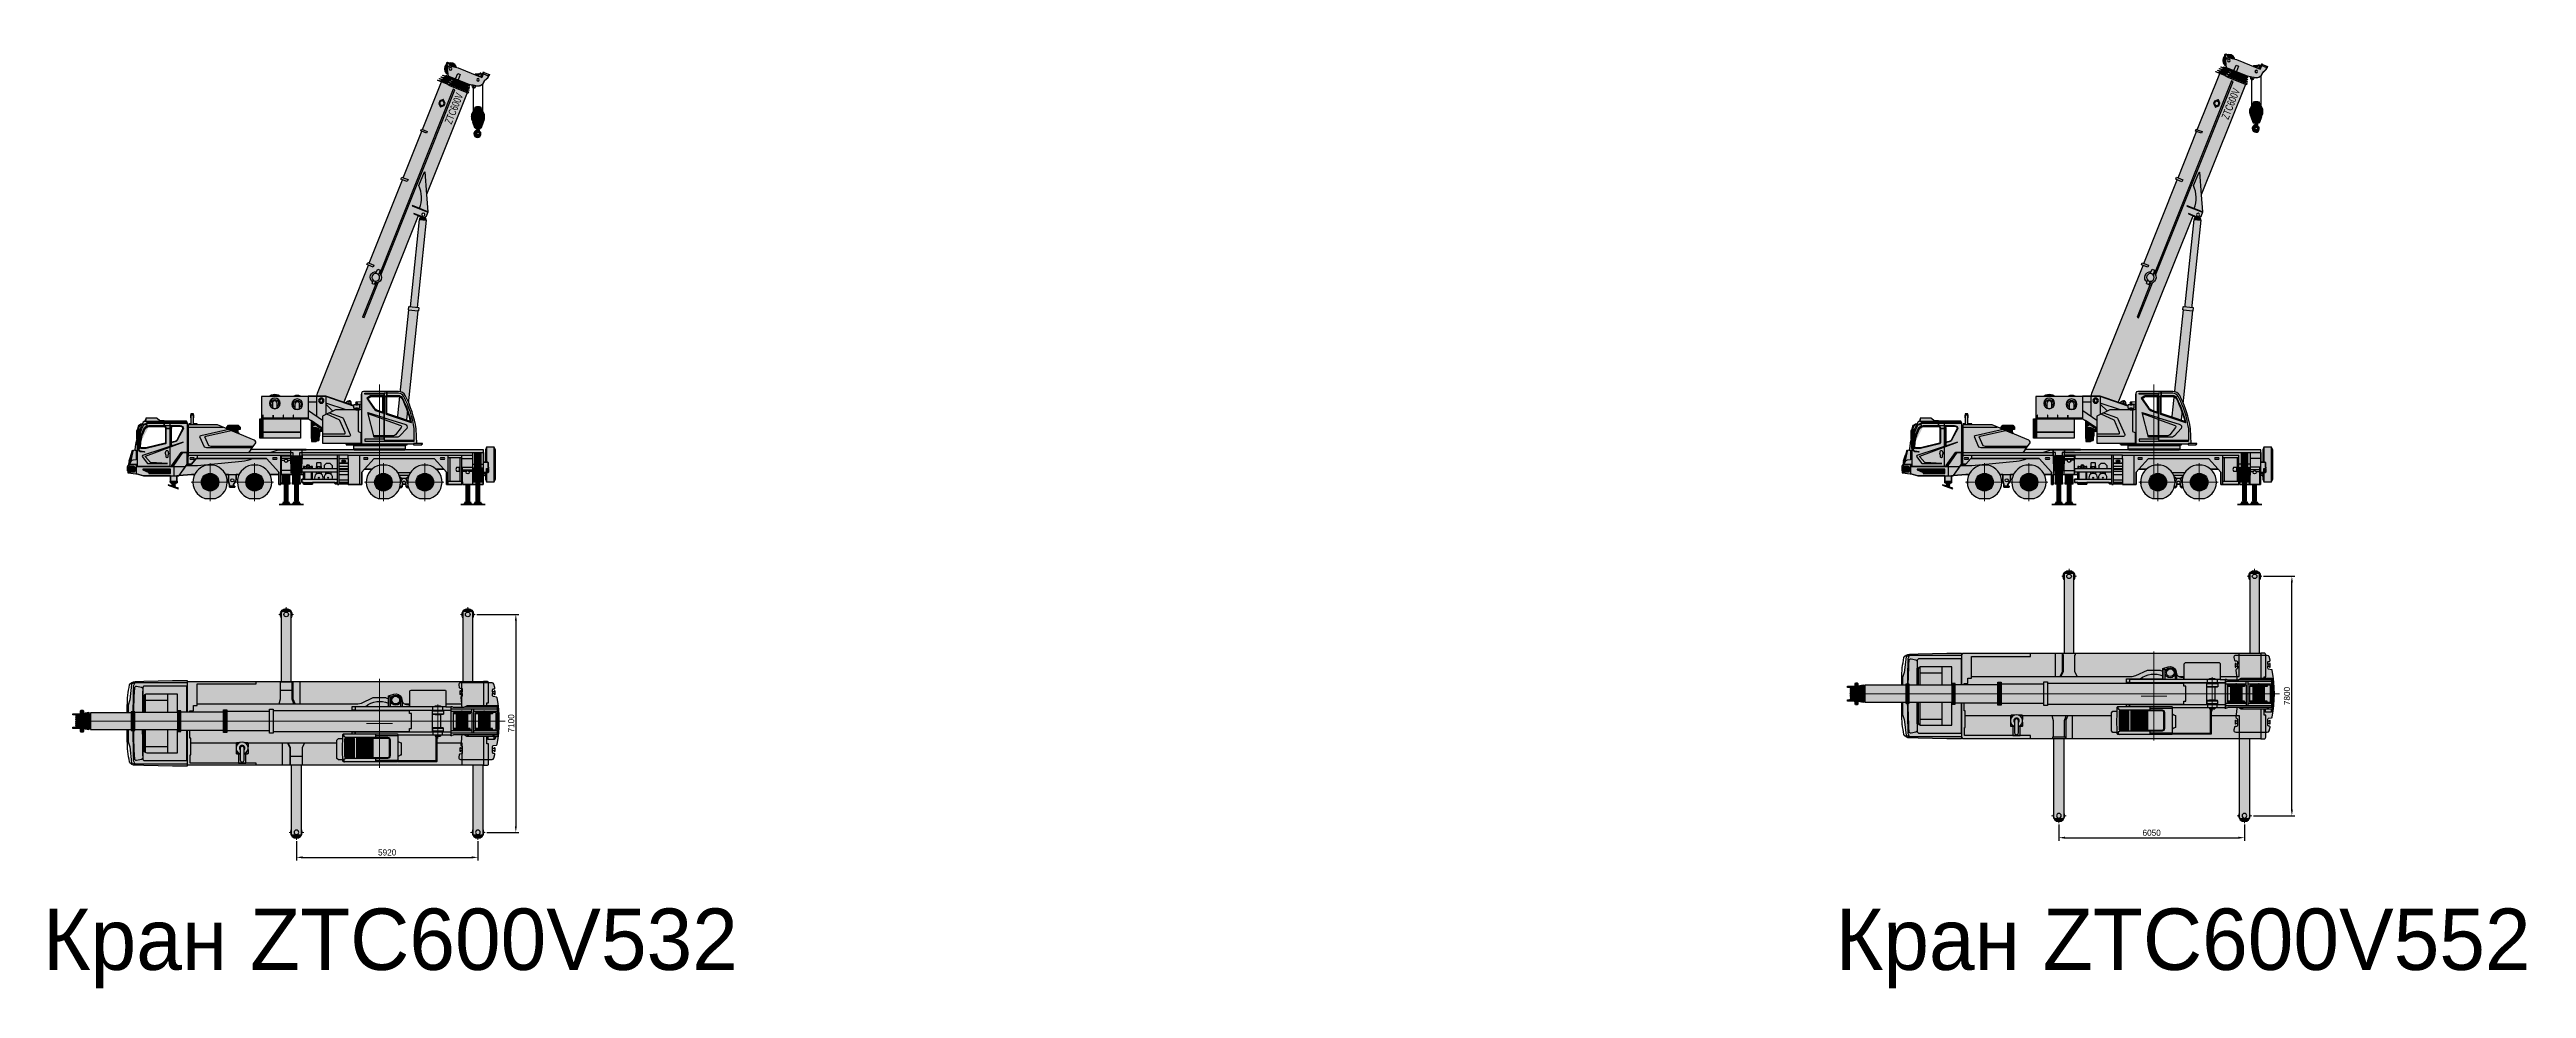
# Model space of a CAD drawing. Header units: millimetres. Extents: x -10760 to 69995, y -15762 to 14828.
import ezdxf
from ezdxf.enums import TextEntityAlignment as Align

# ---------------------------------------------------------------- set-up
doc = ezdxf.new("R2010")
doc.units = ezdxf.units.MM
doc.set_wipeout_variables(frame=1)
doc.header["$PDMODE"] = 34
doc.header["$PDSIZE"] = 5
doc.layers.add('DIM', color=63, linetype='Continuous', lineweight=35)
doc.layers.add('Text', color=44, linetype='Continuous', lineweight=25)
doc.layers.add('Техника. Кран ZTC600V532', color=250, linetype='Continuous')
doc.layers.add('Техника. Кран ZTC600V552', color=250, linetype='Continuous')
doc.layers.add('Техника. Кран ZTC600V532 Штрих', color=7, linetype='Continuous', true_color=0xb8d68f)
doc.layers.add('Техника. Кран ZTC600V552 Штрих', color=7, linetype='Continuous', true_color=0xb8d68f)
doc.styles.add('arial', font='arial.ttf')
doc.styles.get("Standard").update_dxf_attribs({"font": ''})
doc.styles.get('Standard').set_extended_font_data('Mipgost')
doc.dimstyles.new('ISO-25', dxfattribs={"dimscale": 80, "dimtxt": 2.5, "dimasz": 2.5, "dimexe": 1.25, "dimexo": 0.625, "dimtad": 1, "dimtxsty": 'Standard', "dimcen": 2.5, "dimadec": 0, "dimazin": 0, "dimtfac": 1, "dimtmove": 0, "dimatfit": 3, "dimfxl": 1, "dimarcsym": 0})

msp = doc.modelspace()

# ---------------------------------------------------------------- texts
at = {"layer": 'Text', "color": 1}
for s, p in [('Кран ZTC600V532', (-10979.015, -15159.049)), ('Кран ZTC600V552', (47469.388, -15159.049))]:
    msp.add_text(s, height=2000, dxfattribs=at).set_placement(p)

# ---------------------------------------------------------------- blocks, each defined once
blk = doc.blocks.new('ZTC600V532-20230223.141501')
at = {"layer": 'Техника. Кран ZTC600V532 Штрих', "transparency": 16777216}
h = blk.add_hatch(color=256, dxfattribs=at)
h.dxf.hatch_style = 1
h.set_gradient(color1=(132, 132, 132), color2=(214, 214, 214), tint=1, name='CYLINDER')
edge = h.paths.add_edge_path()
edge.add_line((-200, -27), (-200, -22))
edge.add_arc((-195, -23), 5.03, 115.24984, 177.49676, ccw=False)
edge.add_line((-197, -18), (-172, -11))
edge.add_arc((-177, 0), 11.7, 292.49455, 427.50545)
edge.add_line((-172, 11), (-197, 18))
edge.add_arc((-195, 23), 5.03, 182.50324, 244.75016, ccw=False)
edge.add_line((-200, 22), (-200, 27))
edge.add_line((-200, 27), (200, 27))
edge.add_line((200, 27), (200, 22))
edge.add_arc((195, 23), 5.03, 295.24984, 357.49676, ccw=False)
edge.add_line((197, 18), (172, 11))
edge.add_arc((177, 0), 11.7, 112.49455, 247.50545)
edge.add_line((172, -11), (197, -18))
edge.add_arc((195, -23), 5.03, 2.50324, 64.75016, ccw=False)
edge.add_line((200, -22), (200, -27))
edge.add_line((200, -27), (-200, -27))
at = {"color": 0, "linetype": 'ByBlock', "lineweight": -2, "transparency": 16777216}
blk.add_lwpolyline([(-200, -27), (-200, -22, -0.278485), (-197, -18), (-172, -11, 0.668247), (-172, 11), (-197, 18, -0.278485), (-200, 22), (-200, 27), (200, 27), (200, 22, -0.278485), (197, 18), (172, 11, 0.668247), (172, -11), (197, -18, -0.278485), (200, -22), (200, -27)], format="xyb", close=True, dxfattribs=at)
blk = doc.blocks.new('ZTC600V532-20230223.14162')
at = {"color": 0, "linetype": 'ByBlock', "lineweight": -2, "transparency": 16777216}
blk.add_wipeout([(-297, 201), (-297, 241), (-70, 241), (-70, 244), (-47, 244), (-47, 253), (-45, 254), (-45, 333), (-27, 358), (27, 358), (45, 333), (45, 256), (225, 289), (225, 241), (274, 241), (274, -241), (225, -241), (225, -289), (45, -256), (45, -333), (27, -358), (-27, -358), (-45, -333), (-45, -254), (-47, -253), (-47, -244), (-70, -244), (-70, -241), (-297, -241), (-297, -201), (234, -201), (234, 201)], dxfattribs=at)
at = {"layer": 'Техника. Кран ZTC600V532 Штрих', "transparency": 16777216}
h = blk.add_hatch(color=256, dxfattribs=at)
h.dxf.hatch_style = 1
h.paths.add_polyline_path([(234, 201), (-297, 201), (-297, 241), (-70, 241), (-70, 244), (-47, 244), (-47, 253), (-45, 254), (-45, 333), (-27, 358), (27, 358), (45, 333), (45, 256), (225, 289), (225, 241), (274, 241), (274, -241), (225, -241), (225, -289), (45, -256), (45, -333), (27, -358), (-27, -358), (-45, -333), (-45, -254), (-47, -253), (-47, -244), (-70, -244), (-70, -241), (-297, -241), (-297, -201), (234, -201)])
edge = h.paths.add_edge_path(flags=16)
edge.add_arc((0, 315), 20.9, 0, 360)
edge = h.paths.add_edge_path(flags=16)
edge.add_arc((0, -315), 20.9, 0, 360)
at = {"color": 0, "linetype": 'ByBlock', "lineweight": -2, "transparency": 16777216}
blk.add_lwpolyline([(234, 201), (-297, 201), (-297, 241), (-70, 241), (-70, 244), (-47, 244), (-47, 253), (-45, 254), (-45, 333), (-27, 358), (27, 358), (45, 333), (45, 256), (225, 289), (225, 241), (274, 241), (274, -241), (225, -241), (225, -289), (45, -256), (45, -333), (27, -358), (-27, -358), (-45, -333), (-45, -254), (-47, -253), (-47, -244), (-70, -244), (-70, -241), (-297, -241), (-297, -201), (234, -201)], close=True, dxfattribs=at)
for points in [[(-70, 241), (225, 241)], [(-47, 244), (70, 244), (70, 241)], [(-45, 254), (46, 254)], [(47, 244), (47, 253), (46, 254)], [(-70, -241), (225, -241)], [(-47, -244), (70, -244), (70, -241)], [(-45, -254), (46, -254)], [(47, -244), (47, -253), (46, -254)]]:
    blk.add_lwpolyline(points, dxfattribs=at)
for centre, radius in [((0, 315), 20.9), ((0, 0), 20.7), ((0, -315), 20.9)]:
    blk.add_circle(centre, radius, dxfattribs=at)
for p in [(0, 159), (0, 95), (0, 31), (0, -33), (0, -97), (0, -161)]:
    blk.add_blockref('ZTC600V532-20230223.141501', p, dxfattribs=at)
blk = doc.blocks.new('ZTC600V532-20200530.16455901')
at = {"color": 0, "linetype": 'ByBlock', "lineweight": -2, "transparency": 16777216}
blk.add_wipeout([(220, 67), (191, 128), (146, 178), (88, 213), (23, 229), (-45, 226), (-108, 203), (-163, 163), (-203, 108), (-226, 45), (-229, -23), (-212, -88), (-178, -146), (-128, -191), (-67, -220), (0, -230), (67, -220), (128, -191), (178, -146), (213, -88), (229, -22), (230, 0)], dxfattribs=at)
at = {"layer": 'Техника. Кран ZTC600V532 Штрих', "true_color": 0xadadad, "transparency": 16777216}
h = blk.add_hatch(color=253, dxfattribs=at)
h.dxf.hatch_style = 1
edge = h.paths.add_edge_path()
edge.add_arc((0, 0), 230, 0, 360)
at = {"color": 0, "linetype": 'ByBlock', "lineweight": 5, "transparency": 16777216}
for points in [[(-288, 0), (0, 0)], [(0, 0), (0, 288)], [(0, 0), (288, 0)], [(0, -288), (0, 0)]]:
    blk.add_lwpolyline(points, dxfattribs=at)
at = {"color": 0, "linetype": 'ByBlock', "lineweight": -2, "transparency": 16777216}
for points in [[(-76, 9), (-174, 9), (-174, -9), (-76, -9)], [(9, 76), (9, 174), (-9, 174), (-9, 76)], [(76, 9), (174, 9), (174, -9), (76, -9)], [(9, -76), (9, -174), (-9, -174), (-9, -76)]]:
    blk.add_lwpolyline(points, close=True, dxfattribs=at)
for radius in [230, 76]:
    blk.add_circle((0, 0), radius, dxfattribs=at)
blk = doc.blocks.new('ZTC600V532-20200530.164601')
at = {"color": 0, "linetype": 'ByBlock', "lineweight": -2, "transparency": 16777216}
blk.add_wipeout([(-160, -2912), (160, -2912), (160, 47), (160, 47), (156, 66), (145, 82), (129, 93), (110, 97), (-110, 97), (-110, 97), (-129, 93), (-145, 82), (-156, 66), (-160, 47)], dxfattribs=at)
at = {"layer": 'Техника. Кран ZTC600V532 Штрих', "true_color": 0xadadad, "transparency": 16777216}
h = blk.add_hatch(color=253, dxfattribs=at)
h.dxf.hatch_style = 1
edge = h.paths.add_edge_path()
edge.add_line((-160, 47), (-160, -2912))
edge.add_line((-160, -2912), (160, -2912))
edge.add_line((160, -2912), (160, 47))
edge.add_arc((110, 47), 50, 0, 90)
edge.add_line((110, 97), (-110, 97))
edge.add_arc((-110, 47), 50, 90, 180)
at = {"color": 0, "linetype": 'ByBlock', "lineweight": -2, "transparency": 16777216}
blk.add_lwpolyline([(-160, 47), (-160, -2912), (160, -2912), (160, 47, 0.414214), (110, 97), (-110, 97, 0.414214)], format="xyb", close=True, dxfattribs=at)
blk.add_circle((0, 0), 75.1, dxfattribs=at)
blk = doc.blocks.new('ZTC600V532-20230218.104843')
at = {"color": 0, "linetype": 'ByBlock', "lineweight": -2, "transparency": 16777216}
blk.add_wipeout([(104, -530), (-104, -530), (-141, -455), (-141, 455), (-104, 530), (104, 530), (141, 455), (141, -455)], dxfattribs=at)
at = {"layer": 'Техника. Кран ZTC600V532 Штрих', "transparency": 16777216}
h = blk.add_hatch(color=256, dxfattribs=at)
h.dxf.hatch_style = 1
h.set_gradient(color1=(91, 91, 91), color2=(173, 173, 173), rotation=90, tint=1, name='CYLINDER')
h.paths.add_polyline_path([(141, -455), (104, -530), (-104, -530), (-141, -455), (-141, 455), (-104, 530), (104, 530), (141, 455)])
at = {"color": 0, "linetype": 'ByBlock', "lineweight": -2, "transparency": 16777216}
blk.add_lwpolyline([(141, -455), (104, -530), (-104, -530), (-141, -455), (-141, 455), (-104, 530), (104, 530), (141, 455)], close=True, dxfattribs=at)
for points in [[(-104, 530), (-104, -530)], [(104, -530), (104, 530)]]:
    blk.add_lwpolyline(points, dxfattribs=at)
blk = doc.blocks.new('ZTC600V532-20230219.094552')
at = {"color": 0, "linetype": 'ByBlock', "lineweight": -2, "transparency": 16777216}
blk.add_wipeout([(3502, -1365), (3502, -1365), (3521, -1361), (3537, -1350), (3548, -1334), (3552, -1315), (3552, -665), (3493, -665), (3493, 665), (3552, 665), (3552, 1315), (3552, 1315), (3548, 1334), (3537, 1350), (3521, 1361), (3502, 1365), (3389, 1365), (3389, -1365)], dxfattribs=at)
blk.add_blockref('ZTC600V532-20230218.104843', (3634, 0), dxfattribs=at)
blk.add_wipeout([(3389, -1365), (-6273, -1365), (-6273, -1395), (-6751, -1395), (-7690, -1375), (-7840, -1365), (-7934, -1365), (-7934, -1328), (-7943, -1328), (-7943, -1365), (-7972, -1365), (-7972, -1365), (-8016, -1361), (-8058, -1346), (-8096, -1322), (-8127, -1290), (-8150, -1253), (-8150, -1253), (-8181, -1086), (-8204, -918), (-8219, -749), (-8225, -579), (-8225, -579), (-8225, 579), (-8225, 579), (-8219, 749), (-8204, 918), (-8181, 1086), (-8150, 1253), (-8150, 1253), (-8150, 1253), (-8127, 1291), (-8095, 1323), (-8057, 1347), (-8015, 1361), (-7972, 1365), (-7943, 1365), (-7943, 1328), (-7934, 1328), (-7934, 1365), (-7840, 1365), (-7690, 1375), (-6751, 1395), (-6273, 1395), (-6273, 1365), (3389, 1365), (3389, 0)], dxfattribs=at)
at = {"layer": 'Техника. Кран ZTC600V532 Штрих', "transparency": 16777216}
h = blk.add_hatch(color=256, dxfattribs=at)
h.dxf.hatch_style = 1
edge = h.paths.add_edge_path()
edge.add_line((3389, 0), (3389, -1365))
edge.add_line((3389, -1365), (-6273, -1365))
edge.add_line((-6273, -1365), (-6273, -1395))
edge.add_line((-6273, -1395), (-6751, -1395))
edge.add_line((-6751, -1395), (-7690, -1375))
edge.add_line((-7690, -1375), (-7840, -1365))
edge.add_line((-7840, -1365), (-7934, -1365))
edge.add_line((-7934, -1365), (-7934, -1328))
edge.add_line((-7934, -1328), (-7943, -1328))
edge.add_line((-7943, -1328), (-7943, -1365))
edge.add_line((-7943, -1365), (-7972, -1365))
edge.add_arc((-7975, -1172), 193, 204.84494, 271.00204, ccw=False)
edge.add_arc((-4834, -543), 3391, 180.6128, 192.09598, ccw=False)
edge.add_line((-8225, -579), (-8225, 579))
edge.add_arc((-4834, 543), 3391, 167.90402, 179.3872, ccw=False)
edge.add_arc((-7975, 1172), 193, 88.99796, 155.15506, ccw=False)
edge.add_line((-7972, 1365), (-7943, 1365))
edge.add_line((-7943, 1365), (-7943, 1328))
edge.add_line((-7943, 1328), (-7934, 1328))
edge.add_line((-7934, 1328), (-7934, 1365))
edge.add_line((-7934, 1365), (-7840, 1365))
edge.add_line((-7840, 1365), (-7690, 1375))
edge.add_line((-7690, 1375), (-6751, 1395))
edge.add_line((-6751, 1395), (-6273, 1395))
edge.add_line((-6273, 1395), (-6273, 1365))
edge.add_line((-6273, 1365), (3389, 1365))
edge.add_line((3389, 1365), (3389, 0))
edge = h.paths.add_edge_path(flags=16)
edge.add_arc((-7770, -1128), 50, -77.75788, 0, ccw=False)
edge.add_line((-7760, -1177), (-7920, -1212))
edge.add_arc((-7931, -1163), 50, 180, 282.24212, ccw=False)
edge.add_arc((11708, 0), 19723, 176.61917, 183.38083, ccw=False)
edge.add_arc((-7931, 1163), 50, 77.75788, 180, ccw=False)
edge.add_line((-7920, 1212), (-7760, 1177))
edge.add_arc((-7770, 1128), 50, 0, 77.75788, ccw=False)
edge.add_arc((31298, 0), 39035, 178.34362, 181.65638)
h = blk.add_hatch(color=256, dxfattribs=at)
h.dxf.hatch_style = 1
h.set_gradient(color1=(173, 173, 173), tint=1)
edge = h.paths.add_edge_path()
edge.add_arc((-7770, -1128), 50, -77.75788, 0, ccw=False)
edge.add_line((-7760, -1177), (-7920, -1212))
edge.add_arc((-7931, -1163), 50, 180, 282.24212, ccw=False)
edge.add_arc((11708, 0), 19723, 176.61917, 183.38083, ccw=False)
edge.add_arc((-7931, 1163), 50, 77.75788, 180, ccw=False)
edge.add_line((-7920, 1212), (-7760, 1177))
edge.add_arc((-7770, 1128), 50, 0, 77.75788, ccw=False)
edge.add_arc((31298, 0), 39035, 178.34362, 181.65638)
h = blk.add_hatch(color=256, dxfattribs=at)
h.dxf.hatch_style = 1
edge = h.paths.add_edge_path()
edge.add_line((3389, -1365), (3502, -1365))
edge.add_arc((3502, -1315), 50, 270, 360)
edge.add_line((3552, -1315), (3552, -665))
edge.add_line((3552, -665), (3493, -665))
edge.add_line((3493, -665), (3493, 665))
edge.add_line((3493, 665), (3552, 665))
edge.add_line((3552, 665), (3552, 1315))
edge.add_arc((3502, 1315), 50, 0, 90)
edge.add_line((3502, 1365), (3389, 1365))
edge.add_line((3389, 1365), (3389, -1365))
at = {"color": 0, "linetype": 'ByBlock', "lineweight": -2, "transparency": 16777216}
for points in [[(3389, 0), (3389, -1365), (-6273, -1365), (-6273, -1395), (-6751, -1395), (-7690, -1375), (-7840, -1365), (-7934, -1365), (-7934, -1328), (-7943, -1328), (-7943, -1365), (-7972, -1365, -0.296959), (-8150, -1253, -0.050147), (-8225, -579), (-8225, 579, -0.050147), (-8150, 1253, -0.296959), (-7972, 1365), (-7943, 1365), (-7943, 1328), (-7934, 1328), (-7934, 1365), (-7840, 1365), (-7690, 1375), (-6751, 1395), (-6273, 1395), (-6273, 1365), (3389, 1365)], [(-7720, -1128, -0.35293), (-7760, -1177), (-7920, -1212, -0.478273), (-7981, -1163, -0.029512), (-7981, 1163, -0.478273), (-7920, 1212), (-7760, 1177, -0.35293), (-7720, 1128, 0.014456)], [(-7690, -851, 0.461678), (-7584, -954), (-6592, -954), (-6592, 954), (-7584, 954, 0.461678), (-7690, 851)], [(3389, -1365), (3502, -1365, 0.414214), (3552, -1315), (3552, -665), (3493, -665), (3493, 665), (3552, 665), (3552, 1315, 0.414214), (3502, 1365), (3389, 1365)], [(-4418, -1198), (-4418, -807, 1), (-4544, -807), (-4544, -1198, 1)]]:
    blk.add_lwpolyline(points, format="xyb", close=True, dxfattribs=at)
for points in [[(-7972, 1328), (-8084, 1281), (-8141, 766), (-8197, 598), (-8197, -598), (-8141, -766), (-8084, -1281), (-7972, -1328)], [(-6273, -1328), (-7972, -1328), (-8018, -1225), (-8035, 0), (-8018, 1225), (-7972, 1328), (-6273, 1328)], [(-7626, -948), (-7626, 948)], [(-6911, 935), (-6911, -935)], [(-6273, 1365), (-6273, 0), (-6273, -1365)], [(-4025, -1366), (-4025, -1291), (-6179, -1291), (-6179, -1028), (-6151, -1028), (-6151, -485), (-6188, -485), (-6188, 410), (-6066, 410), (-6066, 532), (-6066, 579), (-5944, 579), (-5944, 1291), (-4025, 1291), (-4025, 1365)], [(-5944, 635), (-713, 635), (-591, 663), (-207, 841), (197, 841), (591, 663), (713, 635), (2687, 635), (2687, 1356)], [(-3266, 635), (-3266, 681), (-3229, 803), (-3229, 1346), (-3247, 1346), (-3247, 1365)], [(-2859, 1346), (-3229, 1346)], [(-2859, 1075), (-3229, 1075)], [(-2831, 1365), (-2831, 1346), (-2859, 1346), (-2859, 803), (-2812, 681), (-2812, 635)], [(-2747, 635), (-2822, 785), (-2822, 1365)], [(-2597, 1365), (-2597, 635)], [(-7626, 757), (-6911, 757)], [(-7626, -757), (-6911, -757)], [(-6151, -635), (-4669, -635)], [(-4288, -635), (-713, -635), (-591, -663), (-207, -841), (197, -841), (591, -663), (713, -635), (2687, -635), (2687, -1356)], [(-3164, -1365), (-3164, -635)], [(-3005, -635), (-2929, -794), (-2929, -1365)], [(-2920, -1365), (-2920, -1338), (-2901, -1338), (-2901, -794), (-2976, -635)], [(-2448, -635), (-2523, -794), (-2523, -1338), (-2504, -1338), (-2504, -1365)], [(-4599, -998), (-4599, -1291), (-4363, -1291), (-4363, -998)], [(-2901, -1066), (-2523, -1066)]]:
    blk.add_lwpolyline(points, dxfattribs=at)
blk.add_lwpolyline([(-6291, -1225), (-7670, -1225), (-7708, -1183), (-7708, 1183), (-7670, 1225), (-6291, 1225)], close=True, dxfattribs=at)
for points in [[(-4669, -745), (-4669, -638, -0.414214), (-4649, -618), (-4540, -618)], [(-4422, -618), (-4308, -618, -0.414214), (-4288, -638), (-4288, -760)], [(-4544, -998), (-4649, -998, -0.414214), (-4669, -977), (-4669, -869)], [(-4288, -854), (-4288, -977, -0.414214), (-4308, -998), (-4418, -998)]]:
    blk.add_lwpolyline(points, format="xyb", dxfattribs=at)
for centre, radius in [((0, 0), 117), ((-4642, -643), 7.19), ((-4316, -643), 7.19), ((-4642, -972), 7.19), ((-4316, -972), 7.19)]:
    blk.add_circle(centre, radius, dxfattribs=at)
for radius, start, end in [(198, 288.43253, 251.56747), (90.3, 313.96315, 226.03685)]:
    blk.add_arc((-4481, -807), radius, start, end, dxfattribs=at)
blk = doc.blocks.new('ZTC600V532-20230219.111248')
at = {"color": 0, "linetype": 'ByBlock', "lineweight": -2, "transparency": 16777216}
blk.add_wipeout([(989, 1048), (989, 1048), (993, 1063), (1002, 1075), (1014, 1084), (1029, 1088), (1029, 1088), (2122, 1088), (2122, 1088), (2138, 1086), (2152, 1078), (2161, 1064), (2162, 1048), (2162, 1048), (2162, 536), (2319, 536), (2319, 551), (2341, 551), (2354, 549), (2396, 530), (2409, 527), (2758, 527), (2847, 577), (2861, 580), (3833, 580), (3833, 580), (3840, 579), (3847, 574), (3851, 568), (3853, 560), (3853, 560), (3853, -412), (3853, -412), (3851, -420), (3847, -426), (3840, -430), (3833, -432), (2861, -432), (2847, -428), (2758, -377), (2409, -377), (2396, -380), (2354, -399), (2341, -402), (2319, -402), (2319, -386), (1989, -386), (1989, -415), (1986, -417), (1865, -417), (1865, -1235), (1865, -1235), (1865, -1240), (1862, -1245), (1858, -1247), (1853, -1248), (606, -1248), (606, -1209), (595, -1209), (595, -1228), (595, -1228), (593, -1238), (588, -1246), (580, -1252), (571, -1254), (-1174, -1254), (-1174, -1254), (-1183, -1251), (-1189, -1246), (-1194, -1238), (-1196, -1229), (-1197, -1191), (-1338, -1191), (-1388, -1140), (-1388, -544), (-1338, -494), (-1197, -494), (-1196, -363), (-1196, -363), (-1194, -355), (-1190, -348), (-1183, -343), (-1176, -341), (-898, -341), (-898, 556), (-450, 556), (-450, 556), (-352, 623), (-243, 673), (-128, 704), (-10, 715), (109, 707), (225, 679), (289, 654), (289, 897), (468, 949), (468, 949), (531, 958), (592, 948), (648, 920), (692, 875), (714, 835), (737, 720), (737, 720), (758, 678), (791, 645), (833, 623), (879, 616), (879, 616), (946, 616), (946, 616), (953, 614), (959, 610), (964, 603), (966, 596), (966, 570), (966, 570), (967, 563), (971, 557), (977, 553), (984, 551), (989, 551), (989, 536)], dxfattribs=at)
at = {"layer": 'Техника. Кран ZTC600V532 Штрих', "transparency": 16777216}
h = blk.add_hatch(color=256, dxfattribs=at)
h.dxf.hatch_style = 1
edge = h.paths.add_edge_path(flags=16)
edge.add_line((-720, -476), (-233, -476))
edge.add_arc((-233, -494), 17.2, 0, 90, ccw=False)
edge.add_line((-216, -494), (-216, -1100))
edge.add_arc((-233, -1100), 17.2, 270, 360, ccw=False)
edge.add_line((-233, -1117), (-720, -1117))
edge.add_arc((-720, -1100), 17.2, 180, 270, ccw=False)
edge.add_line((-737, -1100), (-737, -494))
edge.add_arc((-720, -494), 17.2, 90, 180, ccw=False)
edge = h.paths.add_edge_path(flags=16)
edge.add_line((-832, -494), (-832, -1101))
edge.add_arc((-849, -1101), 17.2, 270, 360, ccw=False)
edge.add_line((-849, -1119), (-1109, -1119))
edge.add_arc((-1103, -1101), 19.2, 199.8398, 250.08282, ccw=False)
edge.add_arc((-1019, -1072), 107, 182.56264, 199.02312, ccw=False)
edge.add_line((-1127, -1077), (-1127, -518))
edge.add_arc((-974, -532), 153, 163.43458, 174.98327, ccw=False)
edge.add_arc((-1102, -493), 20, 122.24794, 164.29333, ccw=False)
edge.add_line((-1112, -476), (-849, -476))
edge.add_arc((-849, -494), 17.2, 0, 90, ccw=False)
h.paths.add_polyline_path([(2497, 313), (2497, -165), (2873, -165), (2873, 313)], flags=16)
h.paths.add_polyline_path([(3227, 313), (3227, -165), (3603, -165), (3603, 313)], flags=16)
edge = h.paths.add_edge_path()
edge.add_line((989, 536), (989, 1048))
edge.add_arc((1033, 1044), 43.8, 94.82015, 175.17985, ccw=False)
edge.add_line((1029, 1088), (2122, 1088))
edge.add_arc((2127, 1053), 35.8, -7.15105, 97.15105, ccw=False)
edge.add_line((2162, 1048), (2162, 536))
edge.add_line((2162, 536), (2319, 536))
edge.add_line((2319, 536), (2319, 551))
edge.add_line((2319, 551), (2341, 551))
edge.add_line((2341, 551), (2354, 549))
edge.add_line((2354, 549), (2396, 530))
edge.add_line((2396, 530), (2409, 527))
edge.add_line((2409, 527), (2758, 527))
edge.add_line((2758, 527), (2847, 577))
edge.add_line((2847, 577), (2861, 580))
edge.add_line((2861, 580), (3833, 580))
edge.add_arc((3833, 560), 19.7, -1.40649, 91.27374, ccw=False)
edge.add_line((3853, 560), (3853, -412))
edge.add_arc((3833, -412), 19.7, -91.27374, 1.40649, ccw=False)
edge.add_line((3833, -432), (2861, -432))
edge.add_line((2861, -432), (2847, -428))
edge.add_line((2847, -428), (2758, -377))
edge.add_line((2758, -377), (2409, -377))
edge.add_line((2409, -377), (2396, -380))
edge.add_line((2396, -380), (2354, -399))
edge.add_line((2354, -399), (2341, -402))
edge.add_line((2341, -402), (2319, -402))
edge.add_line((2319, -402), (2319, -386))
edge.add_line((2319, -386), (1989, -386))
edge.add_line((1989, -386), (1989, -415))
edge.add_line((1989, -415), (1986, -417))
edge.add_line((1986, -417), (1865, -417))
edge.add_line((1865, -417), (1865, -1235))
edge.add_arc((1854, -1237), 11.6, -93.40017, 6.90987, ccw=False)
edge.add_line((1853, -1248), (606, -1248))
edge.add_line((606, -1248), (606, -1209))
edge.add_line((606, -1209), (595, -1209))
edge.add_line((595, -1209), (595, -1228))
edge.add_arc((570, -1229), 24.6, -89.73673, 3.13383, ccw=False)
edge.add_line((571, -1254), (-1174, -1254))
edge.add_arc((-1171, -1229), 24.7, 180.04206, 262.58015, ccw=False)
edge.add_line((-1196, -1229), (-1197, -1191))
edge.add_line((-1197, -1191), (-1338, -1191))
edge.add_line((-1338, -1191), (-1388, -1140))
edge.add_line((-1388, -1140), (-1388, -544))
edge.add_line((-1388, -544), (-1338, -494))
edge.add_line((-1338, -494), (-1197, -494))
edge.add_line((-1197, -494), (-1196, -363))
edge.add_arc((-1173, -364), 22.5, 95.98623, 178.04311, ccw=False)
edge.add_line((-1176, -341), (-898, -341))
edge.add_line((-898, -341), (-898, 556))
edge.add_line((-898, 556), (-450, 556))
edge.add_arc((0, 0), 715, 66.1854, 129.02442, ccw=False)
edge.add_line((289, 654), (289, 897))
edge.add_line((289, 897), (468, 949))
edge.add_arc((530, 759), 199, 22.3148, 108.00743, ccw=False)
edge.add_line((714, 835), (737, 720))
edge.add_arc((879, 766), 149, 197.82771, 270.01828)
edge.add_line((879, 616), (946, 616))
edge.add_arc((943, 594), 22.4, 5.51217, 84.38455, ccw=False)
edge.add_line((966, 596), (966, 570))
edge.add_arc((985, 571), 19.8, 182.96012, 266.89682)
edge.add_line((984, 551), (989, 551))
edge.add_line((989, 551), (989, 536))
h = blk.add_hatch(color=256, dxfattribs=at)
h.dxf.hatch_style = 1
h.set_gradient(color1=(132, 132, 132), color2=(173, 173, 173), tint=1, name='CYLINDER')
h.paths.add_polyline_path([(2497, 313), (2497, -165), (2873, -165), (2873, 313)])
h = blk.add_hatch(color=256, dxfattribs=at)
h.dxf.hatch_style = 1
h.set_gradient(color1=(132, 132, 132), color2=(173, 173, 173), tint=1, name='CYLINDER')
h.paths.add_polyline_path([(3227, 313), (3227, -165), (3603, -165), (3603, 313)])
h = blk.add_hatch(color=256, dxfattribs=at)
h.dxf.hatch_style = 1
h.set_gradient(color1=(173, 173, 173), tint=1)
h.paths.add_polyline_path([(-832, -494, 0.414214), (-849, -476), (-1112, -476, 0.176637), (-1121, -487, 0.051566), (-1127, -518), (-1127, -1077, 0.071946), (-1121, -1107, 0.222807), (-1109, -1119), (-849, -1119, 0.414214), (-832, -1101)])
h = blk.add_hatch(color=256, dxfattribs=at)
h.dxf.hatch_style = 1
h.set_gradient(color1=(173, 173, 173), rotation=45, tint=1, name='HEMISPHERICAL')
edge = h.paths.add_edge_path()
edge.add_line((-720, -476), (-233, -476))
edge.add_arc((-233, -494), 17.2, 0, 90, ccw=False)
edge.add_line((-216, -494), (-216, -1100))
edge.add_arc((-233, -1100), 17.2, 270, 360, ccw=False)
edge.add_line((-233, -1117), (-720, -1117))
edge.add_arc((-720, -1100), 17.2, 180, 270, ccw=False)
edge.add_line((-737, -1100), (-737, -494))
edge.add_arc((-720, -494), 17.2, 90, 180, ccw=False)
at = {"color": 0, "linetype": 'ByBlock', "lineweight": -2, "transparency": 16777216}
for points in [[(989, 536), (989, 1048, -0.365749), (1029, 1088), (2122, 1088, -0.489365), (2162, 1048), (2162, 536), (2319, 536), (2319, 551), (2341, 551), (2354, 549), (2396, 530), (2409, 527), (2758, 527), (2847, 577), (2861, 580), (3833, 580, -0.427982), (3853, 560), (3853, -412, -0.427982), (3833, -432), (2861, -432), (2847, -428), (2758, -377), (2409, -377), (2396, -380), (2354, -399), (2341, -402), (2319, -402), (2319, -386), (1989, -386), (1989, -415), (1986, -417), (1865, -417), (1865, -1235, -0.467956), (1853, -1248), (606, -1248), (606, -1209), (595, -1209), (595, -1228, -0.428965), (571, -1254), (-1174, -1254, -0.376563), (-1196, -1229), (-1197, -1191), (-1338, -1191), (-1388, -1140), (-1388, -544), (-1338, -494), (-1197, -494), (-1196, -363, -0.374168), (-1176, -341), (-898, -341), (-898, 556), (-450, 556, -0.281271), (289, 654), (289, 897), (468, 949, -0.392362), (714, 835), (737, 720, 0.325839), (879, 616), (946, 616, -0.358408), (966, 596), (966, 570, 0.383547), (984, 551), (989, 551)], [(-832, -494), (-832, -1101, -0.414214), (-849, -1119), (-1109, -1119, -0.222807), (-1121, -1107, -0.071946), (-1127, -1077), (-1127, -518, -0.050433), (-1121, -488, -0.185544), (-1112, -476), (-849, -476, -0.414214)], [(-720, -476), (-233, -476, -0.414214), (-216, -494), (-216, -1100, -0.414214), (-233, -1117), (-720, -1117, -0.414214), (-737, -1100), (-737, -494, -0.414214)]]:
    blk.add_lwpolyline(points, format="xyb", close=True, dxfattribs=at)
for points in [[(349, 536), (303, 536), (303, 878), (349, 878)], [(737, 536), (697, 536), (697, 716), (737, 716)], [(1727, 419), (1714, 419), (1714, -271), (1727, -271)], [(2074, 415), (2074, 406), (1727, 406), (1727, 415)], [(1727, 406), (2081, 406), (2081, 304), (1727, 304)], [(2074, 304), (2074, 295), (1727, 295), (1727, 304)], [(1812, 422), (1989, 422), (1989, 415), (1812, 415)], [(1812, 295), (1989, 295), (1989, 288), (1812, 288)], [(2413, 360), (2957, 360), (2957, 341), (2413, 341)], [(2413, 332), (2957, 332), (2957, 313), (2413, 313)], [(2497, 313), (2497, -165), (2873, -165), (2873, 313)], [(2845, 360), (2525, 360), (2525, 388), (2845, 388)], [(2554, 379), (2816, 379), (2816, 388), (2554, 388)], [(2769, 332), (2601, 332), (2587, 379), (2783, 379)], [(3143, 360), (3687, 360), (3687, 341), (3143, 341)], [(3143, 332), (3687, 332), (3687, 313), (3143, 313)], [(3227, 313), (3227, -165), (3603, -165), (3603, 313)], [(3575, 360), (3255, 360), (3255, 388), (3575, 388)], [(3284, 379), (3546, 379), (3546, 388), (3284, 388)], [(3499, 332), (3331, 332), (3317, 379), (3513, 379)], [(2074, -155), (2074, -147), (1727, -147), (1727, -155)], [(1727, -258), (2081, -258), (2081, -155), (1727, -155)], [(2074, -266), (2074, -258), (1727, -258), (1727, -266)], [(1812, -147), (1989, -147), (1989, -140), (1812, -140)], [(1812, -274), (1989, -274), (1989, -266), (1812, -266)], [(2413, -183), (2957, -183), (2957, -165), (2413, -165)], [(2845, -183), (2525, -183), (2525, -211), (2845, -211)], [(3143, -183), (3687, -183), (3687, -165), (3143, -165)], [(3575, -183), (3255, -183), (3255, -211), (3575, -211)]]:
    blk.add_lwpolyline(points, close=True, dxfattribs=at)
for points in [[(-800, 435), (-869, 435), (-869, 429), (2319, 429)], [(-800, 435), (2319, 435)], [(-450, 556), (289, 556), (289, 654)], [(2162, 536), (989, 536)], [(1742, 435), (1742, 536)], [(1812, 536), (1812, 564), (1815, 567), (1986, 567), (1989, 564), (1989, 536)], [(1989, 288), (1989, -140)], [(2056, 536), (2056, 435)], [(2319, 536), (2319, -386)], [(2328, 551), (2328, -402)], [(3846, 468), (2328, 468)], [(3008, 389), (2328, 389)], [(3846, 527), (2758, 527)], [(3008, 350), (3008, 468)], [(3070, -320), (3070, 468)], [(3846, 389), (3070, 389)], [(3853, -386), (3846, -386), (3846, 534), (3853, 534)], [(-1112, -452), (-1112, -476)], [(-800, -341), (-800, -286), (-869, -286), (-869, -279), (2319, -279)], [(-800, -286), (-796, -286)], [(2319, -286), (-796, -286), (-796, -341)], [(-753, -452), (-753, -1143)], [(-134, -341), (-134, -476)], [(-134, -396), (595, -396)], [(1989, -386), (595, -386)], [(606, -1209), (1847, -1209), (1847, -417)], [(1742, -286), (1742, -386)], [(1812, -386), (1812, -415), (1815, -417), (1986, -417), (1989, -415), (1989, -386)], [(2056, -386), (2056, -286)], [(3008, -239), (2328, -239)], [(3846, -320), (2328, -320)], [(3846, -377), (2758, -377)], [(3008, -202), (3008, -320)], [(3846, -239), (3070, -239)], [(-1112, -1117), (-1112, -1143)], [(-134, -1143), (-134, -1254)], [(-134, -1199), (595, -1199)]]:
    blk.add_lwpolyline(points, dxfattribs=at)
for points in [[(1085, 536), (-785, 536, 0.456992), (-800, 520), (-800, 435)], [(2439, -216, -0.429135), (2409, -186), (2409, 335, -0.429233), (2439, 366), (2982, 366), (3008, 350), (3008, -202), (2982, -216), (2439, -216)], [(3160, -216, -0.428105), (3130, -186), (3130, 335, -0.428203), (3160, 366), (3764, 366, -0.41519), (3792, 335), (3792, -186, -0.415093), (3764, -216), (3160, -216)], [(-1197, -1191, -0.02879), (-1197, -494)], [(-1134, -452), (-1134, -432), (-1163, -432), (-1163, -363, -0.399352), (-1141, -341)], [(-1134, -452), (262, -452, -0.395991), (342, -531), (342, -1062, -0.40174), (262, -1143), (-1134, -1143), (-1134, -1163), (-1163, -1163), (-1163, -1233, 0.361402), (-1138, -1254)], [(-898, -341), (571, -341, -0.429104), (595, -367), (595, -1209)], [(-207, -476), (262, -476, -0.421984), (316, -531), (316, -1062, -0.429652), (262, -1119), (-207, -1119), (-207, -476)], [(595, -577, 0.11646), (703, -635), (706, -638), (706, -1028), (703, -1031, 0.121556), (595, -1087)]]:
    blk.add_lwpolyline(points, format="xyb", dxfattribs=at)
at = {"color": 0, "linetype": 'ByBlock', "lineweight": 5, "transparency": 16777216}
for points in [[(1900, -489), (1900, 617)], [(2685, 88), (2685, 418)], [(2685, 88), (2685, -242)], [(3415, 88), (3415, 418)], [(3415, 88), (3415, -242)]]:
    blk.add_lwpolyline(points, dxfattribs=at)
at = {"color": 0, "linetype": 'ByBlock', "lineweight": -2, "transparency": 16777216}
for centre, radius in [((530, 758), 165), ((530, 758), 125), ((0, 0), 103), ((2875, 546), 13.7), ((3715, 546), 13.7), ((2875, -397), 13.7), ((3715, -397), 13.7)]:
    blk.add_circle(centre, radius, dxfattribs=at)
blk.add_arc((0, 0), 715, 129.02442, 131.52205, dxfattribs=at)
blk = doc.blocks.new('ZTC600V532-20230222.171756')
at = {"layer": 'Техника. Кран ZTC600V532 Штрих', "true_color": 0xadadad, "transparency": 16777216}
h = blk.add_hatch(color=253, dxfattribs=at)
h.dxf.hatch_style = 1
edge = h.paths.add_edge_path()
edge.add_arc((-4362, 0), 4362, 350.01147, 369.98853)
edge.add_arc((-97, 750), 31.9, 12.15308, 77.73756)
edge.add_line((-91, 781), (-188, 798))
edge.add_arc((-182, 828), 30.3, 181.66964, 258.88439, ccw=False)
edge.add_line((-213, 827), (-213, 898))
edge.add_line((-213, 898), (-172, 898))
edge.add_arc((-172, 888), 9.73, -1.91505, 92.00367, ccw=False)
edge.add_line((-162, 888), (-162, 877))
edge.add_arc((-148, 883), 15.3, 199.91518, 340.08482)
edge.add_line((-134, 877), (-134, 977))
edge.add_arc((-148, 972), 15.3, 19.69347, 160.30653)
edge.add_line((-162, 977), (-162, 967))
edge.add_arc((-172, 968), 9.99, 269.05141, 352.36476, ccw=False)
edge.add_line((-172, 958), (-213, 958))
edge.add_line((-213, 958), (-213, 1023))
edge.add_arc((-183, 1024), 29.6, 88.84182, 181.23688, ccw=False)
edge.add_line((-183, 1053), (-168, 1053))
edge.add_arc((-169, 1083), 30.4, 271.67312, 373.26884)
edge.add_line((-139, 1090), (-172, 1207))
edge.add_arc((-229, 1192), 58.4, 15.08402, 91.08696)
edge.add_line((-230, 1250), (-1261, 1250))
edge.add_arc((-1262, 1192), 58.5, 89.42918, 193.32273)
edge.add_line((-1318, 1178), (-1303, 1098))
edge.add_arc((-1276, 1100), 27.2, 185.7405, 267.44571)
edge.add_line((-1277, 1073), (-1229, 1067))
edge.add_arc((-1231, 1038), 29.3, -1.89387, 85.97786, ccw=False)
edge.add_line((-1202, 1037), (-1202, 958))
edge.add_line((-1202, 958), (-1242, 958))
edge.add_arc((-1242, 968), 9.99, 187.63524, 270.94859, ccw=False)
edge.add_line((-1252, 967), (-1252, 977))
edge.add_arc((-1267, 972), 15.3, 19.69347, 160.30653)
edge.add_line((-1281, 977), (-1281, 877))
edge.add_arc((-1267, 883), 15.3, 199.91518, 340.08482)
edge.add_line((-1252, 877), (-1252, 888))
edge.add_arc((-1243, 888), 9.73, 87.99633, 181.91505, ccw=False)
edge.add_line((-1242, 898), (-1202, 898))
edge.add_line((-1202, 898), (-1202, 831))
edge.add_line((-1202, 831), (-1209, 813))
edge.add_line((-1209, 813), (-1247, 791))
edge.add_line((-1247, 791), (-1251, 769))
edge.add_arc((-7297, 0), 6095, -7.25261, 7.25261, ccw=False)
edge.add_line((-1251, -769), (-1247, -791))
edge.add_line((-1247, -791), (-1209, -813))
edge.add_line((-1209, -813), (-1202, -831))
edge.add_line((-1202, -831), (-1202, -898))
edge.add_line((-1202, -898), (-1242, -898))
edge.add_arc((-1243, -888), 9.73, 178.08495, 272.00367, ccw=False)
edge.add_line((-1252, -888), (-1252, -877))
edge.add_arc((-1267, -883), 15.3, 19.91518, 160.08482)
edge.add_line((-1281, -877), (-1281, -977))
edge.add_arc((-1267, -972), 15.3, 199.69347, 340.30653)
edge.add_line((-1252, -977), (-1252, -967))
edge.add_arc((-1242, -968), 9.99, 89.05141, 172.36476, ccw=False)
edge.add_line((-1242, -958), (-1202, -958))
edge.add_line((-1202, -958), (-1202, -1037))
edge.add_arc((-1231, -1038), 29.3, -85.97786, 1.89387, ccw=False)
edge.add_line((-1229, -1067), (-1277, -1073))
edge.add_arc((-1276, -1100), 27.2, 92.55429, 174.2595)
edge.add_line((-1303, -1098), (-1318, -1178))
edge.add_arc((-1262, -1192), 58.5, 166.67727, 270.57082)
edge.add_line((-1261, -1250), (-230, -1250))
edge.add_arc((-229, -1192), 58.4, 268.91304, 344.91598)
edge.add_line((-172, -1207), (-139, -1090))
edge.add_arc((-169, -1083), 30.4, 346.73116, 448.32688)
edge.add_line((-168, -1053), (-183, -1053))
edge.add_arc((-183, -1024), 29.6, 178.76312, 271.15818, ccw=False)
edge.add_line((-213, -1023), (-213, -958))
edge.add_line((-213, -958), (-172, -958))
edge.add_arc((-172, -968), 9.99, 7.63524, 90.94859, ccw=False)
edge.add_line((-162, -967), (-162, -977))
edge.add_arc((-148, -972), 15.3, 199.69347, 340.30653)
edge.add_line((-134, -977), (-134, -877))
edge.add_arc((-148, -883), 15.3, 19.91518, 160.08482)
edge.add_line((-162, -877), (-162, -888))
edge.add_arc((-172, -888), 9.73, -92.00367, 1.91505, ccw=False)
edge.add_line((-172, -898), (-213, -898))
edge.add_line((-213, -898), (-213, -827))
edge.add_arc((-182, -828), 30.3, 101.11561, 178.33036, ccw=False)
edge.add_line((-188, -798), (-91, -781))
edge.add_arc((-97, -750), 31.9, 282.26244, 347.84692)
at = {"color": 0, "linetype": 'ByBlock', "lineweight": -2, "transparency": 16777216}
for p, q in [((-1202, 898), (-1202, 958)), ((-1202, -898), (-1202, -958))]:
    blk.add_line(p, q, dxfattribs=at)
blk.add_lwpolyline([(-66, -757, 0.087388), (-66, 757, 0.294242), (-91, 781), (-188, 798, -0.350267), (-213, 827), (-213, 898), (-172, 898, -0.434391), (-162, 888), (-162, 877, 0.701311), (-134, 877), (-134, 977, 0.704201), (-162, 977), (-162, 967, -0.38043), (-172, 958), (-213, 958), (-213, 1023, -0.426511), (-183, 1053), (-168, 1053, 0.474812), (-139, 1090), (-172, 1207, 0.344342), (-230, 1250), (-1261, 1250, 0.487158), (-1318, 1178), (-1303, 1098, 0.372419), (-1277, 1073), (-1229, 1067, -0.403375), (-1202, 1037), (-1202, 958), (-1242, 958, -0.38043), (-1252, 967), (-1252, 977, 0.704201), (-1281, 977), (-1281, 877, 0.701311), (-1252, 877), (-1252, 888, -0.434391), (-1242, 898), (-1202, 898), (-1202, 831), (-1209, 813), (-1247, 791), (-1251, 769, -0.063376), (-1251, -769), (-1247, -791), (-1209, -813), (-1202, -831), (-1202, -898), (-1242, -898, -0.434391), (-1252, -888), (-1252, -877, 0.701311), (-1281, -877), (-1281, -977, 0.704201), (-1252, -977), (-1252, -967, -0.38043), (-1242, -958), (-1202, -958), (-1202, -1037, -0.403375), (-1229, -1067), (-1277, -1073, 0.372419), (-1303, -1098), (-1318, -1178, 0.487158), (-1261, -1250), (-230, -1250, 0.344342), (-172, -1207), (-139, -1090, 0.474812), (-168, -1053), (-183, -1053, -0.426511), (-213, -1023), (-213, -958), (-172, -958, -0.38043), (-162, -967), (-162, -977, 0.704201), (-134, -977), (-134, -877, 0.701311), (-162, -877), (-162, -888, -0.434391), (-172, -898), (-213, -898), (-213, -827, -0.350267), (-188, -798), (-91, -781, 0.294242)], format="xyb", close=True, dxfattribs=at)
for points in [[(-213, 958), (-213, 898)], [(-213, -958), (-213, -898)]]:
    blk.add_lwpolyline(points, dxfattribs=at)
blk = doc.blocks.new('*U40')
at = {"color": 0, "linetype": 'ByBlock', "lineweight": -2, "transparency": 16777216, "xscale": 0.8333333333333334, "yscale": 0.8333333333333334, "zscale": 0.8333333333333334}
for p in [(-3044, 3550), (2876, 3550)]:
    blk.add_blockref('ZTC600V532-20200530.16455901', p, dxfattribs=at)
at = {"color": 0, "linetype": 'ByBlock', "lineweight": -2, "transparency": 16777216, "xscale": -0.8333333333333334, "yscale": 0.8333333333333334, "zscale": 0.8333333333333334, "rotation": 180}
for p in [(-2712, -3550), (3208, -3550)]:
    blk.add_blockref('ZTC600V532-20200530.16455901', p, dxfattribs=at)
at = {"color": 0, "linetype": 'ByBlock', "lineweight": -2, "transparency": 16777216}
for p in [(-3044, 3550), (2876, 3550)]:
    blk.add_blockref('ZTC600V532-20200530.164601', p, dxfattribs=at)
at = {"color": 0, "linetype": 'ByBlock', "lineweight": -2, "transparency": 16777216, "xscale": -1, "rotation": 180}
for p in [(-2712, -3550), (3208, -3550)]:
    blk.add_blockref('ZTC600V532-20200530.164601', p, dxfattribs=at)
at = {"color": 0, "linetype": 'ByBlock', "lineweight": -2, "transparency": 16777216}
blk.add_blockref('ZTC600V532-20230219.094552', (0, 0), dxfattribs=at)
blk.add_blockref('ZTC600V532-20230222.171756', (3900, 75), dxfattribs=at)
blk.add_blockref('ZTC600V532-20230219.111248', (0, 0), dxfattribs=at)
blk.add_wipeout([(-9426, 348), (-9426, -198), (0, -198), (0, 348)], dxfattribs=at)
at = {"layer": 'Техника. Кран ZTC600V532 Штрих', "true_color": 0xadadad, "transparency": 16777216}
h = blk.add_hatch(color=253, dxfattribs=at)
h.dxf.hatch_style = 1
h.paths.add_polyline_path([(-9426, 348), (-9426, -198), (0, -198), (0, 348)])
at = {"color": 0, "linetype": 'ByBlock', "lineweight": -2, "transparency": 16777216}
blk.add_lwpolyline([(-9426, 348), (-9426, -198), (0, -198), (0, 348)], close=True, dxfattribs=at)
blk.add_blockref('ZTC600V532-20230223.14162', (-9700, 75), dxfattribs=at)
blk.add_wipeout([(-7983, 364), (-7983, 381), (-8093, 381), (-8093, -231), (-7983, -231), (-7983, -214), (0, -214), (0, 364)], dxfattribs=at)
at = {"layer": 'Техника. Кран ZTC600V532 Штрих', "transparency": 16777216}
h = blk.add_hatch(color=256, dxfattribs=at)
h.dxf.hatch_style = 1
h.paths.add_polyline_path([(-7983, 381), (-8093, 381), (-8093, -231), (-7983, -231)])
at = {"layer": 'Техника. Кран ZTC600V532 Штрих', "true_color": 0xadadad, "transparency": 16777216}
h = blk.add_hatch(color=253, dxfattribs=at)
h.dxf.hatch_style = 1
h.paths.add_polyline_path([(0, 364), (0, -214), (-7983, -214), (-7983, 364)])
at = {"color": 0, "linetype": 'ByBlock', "lineweight": -2, "transparency": 16777216}
for points in [[(-7983, 381), (-8093, 381), (-8093, -231), (-7983, -231)], [(0, 364), (0, -214), (-7983, -214), (-7983, 364)]]:
    blk.add_lwpolyline(points, close=True, dxfattribs=at)
blk.add_wipeout([(-6481, 380), (-6481, 413), (-6590, 413), (-6590, -263), (-6481, -263), (-6481, -230), (0, -230), (0, 380)], dxfattribs=at)
at = {"layer": 'Техника. Кран ZTC600V532 Штрих', "transparency": 16777216}
h = blk.add_hatch(color=256, dxfattribs=at)
h.dxf.hatch_style = 1
h.paths.add_polyline_path([(-6481, 413), (-6590, 413), (-6590, -263), (-6481, -263)])
at = {"layer": 'Техника. Кран ZTC600V532 Штрих', "true_color": 0xadadad, "transparency": 16777216}
h = blk.add_hatch(color=253, dxfattribs=at)
h.dxf.hatch_style = 1
h.paths.add_polyline_path([(0, 380), (0, -230), (-6481, -230), (-6481, 380)])
at = {"color": 0, "linetype": 'ByBlock', "lineweight": -2, "transparency": 16777216}
for points in [[(-6481, 413), (-6590, 413), (-6590, -263), (-6481, -263)], [(0, 380), (0, -230), (-6481, -230), (-6481, 380)]]:
    blk.add_lwpolyline(points, close=True, dxfattribs=at)
blk.add_wipeout([(-4984, 397), (-4984, 446), (-5093, 446), (-5093, -296), (-4984, -296), (-4984, -247), (0, -247), (0, 397)], dxfattribs=at)
at = {"layer": 'Техника. Кран ZTC600V532 Штрих', "transparency": 16777216}
h = blk.add_hatch(color=256, dxfattribs=at)
h.dxf.hatch_style = 1
h.paths.add_polyline_path([(-5093, 446), (-4984, 446), (-4984, -296), (-5093, -296)])
at = {"layer": 'Техника. Кран ZTC600V532 Штрих', "true_color": 0xadadad, "transparency": 16777216}
h = blk.add_hatch(color=253, dxfattribs=at)
h.dxf.hatch_style = 1
h.paths.add_polyline_path([(0, 397), (0, -247), (-4984, -247), (-4984, 397)])
at = {"color": 0, "linetype": 'ByBlock', "lineweight": -2, "transparency": 16777216}
for points in [[(-5093, 446), (-4984, 446), (-4984, -296), (-5093, -296)], [(0, 397), (0, -247), (-4984, -247), (-4984, 397)]]:
    blk.add_lwpolyline(points, close=True, dxfattribs=at)
blk.add_wipeout([(-3473, 413), (-3473, 464), (-3588, 464), (-3588, -314), (-3473, -314), (-3473, -263), (967, -263), (967, 413)], dxfattribs=at)
at = {"layer": 'Техника. Кран ZTC600V532 Штрих', "transparency": 16777216}
h = blk.add_hatch(color=256, dxfattribs=at)
h.dxf.hatch_style = 1
h.paths.add_polyline_path([(-3588, 464), (-3473, 464), (-3473, -314), (-3588, -314)])
h.paths.add_polyline_path([(-3473, 413), (-3473, -263), (973, -263), (973, -170), (1044, -170), (1044, 320), (973, 320), (973, 413)])
at = {"color": 0, "linetype": 'ByBlock', "lineweight": 9, "transparency": 16777216}
for q in [(0, 1450), (0, -1450)]:
    blk.add_line((0, 0), q, dxfattribs=at)
for points in [[(0, 75), (-9700, 75)], [(-422, 0), (0, 0)], [(4098, 75), (0, 75)], [(0, 0), (422, 0)]]:
    blk.add_lwpolyline(points, dxfattribs=at)
at = {"color": 0, "linetype": 'ByBlock', "lineweight": -2, "transparency": 16777216}
for points in [[(-3588, 464), (-3473, 464), (-3473, -314), (-3588, -314)], [(-3473, 413), (-3473, -263), (973, -263), (973, -170), (1044, -170), (1044, 320), (973, 320), (973, 413)]]:
    blk.add_lwpolyline(points, close=True, dxfattribs=at)
blk = doc.blocks.new('*D41')
at = {"layer": 'Defpoints', "color": 0, "transparency": 16777216}
for p in [(-2712, -10917), (3208, -10917), (3208, -11493)]:
    blk.add_point(p, dxfattribs=at)
at = {"layer": 'DIM', "color": 0, "lineweight": -2, "transparency": 16777216}
for p, q in [((-2712, -10967), (-2712, -11593)), ((3208, -10967), (3208, -11593)), ((-2512, -11493), (3008, -11493))]:
    blk.add_line(p, q, dxfattribs=at)
at = {"layer": 'DIM', "color": 0, "transparency": 16777216}
for points in [[(-2512, -11459), (-2512, -11526), (-2712, -11493)], [(3008, -11459), (3008, -11526), (3208, -11493)]]:
    blk.add_solid(points, dxfattribs=at)
at = {"layer": 'DIM', "color": 0, "transparency": 16777216, "insert": (248, -11333), "char_height": 200, "attachment_point": 5}
blk.add_mtext('5920', dxfattribs=at)
blk = doc.blocks.new('*D42')
at = {"layer": 'Defpoints', "color": 0, "transparency": 16777216}
for p in [(3116, -3577), (3448, -10677), (4443, -10677)]:
    blk.add_point(p, dxfattribs=at)
at = {"layer": 'DIM', "color": 0, "lineweight": -2, "transparency": 16777216}
for p, q in [((3166, -3577), (4543, -3577)), ((4443, -3777), (4443, -10477)), ((3498, -10677), (4543, -10677))]:
    blk.add_line(p, q, dxfattribs=at)
at = {"layer": 'DIM', "color": 0, "transparency": 16777216}
for points in [[(4410, -3777), (4476, -3777), (4443, -3577)], [(4410, -10477), (4476, -10477), (4443, -10677)]]:
    blk.add_solid(points, dxfattribs=at)
at = {"layer": 'DIM', "color": 0, "transparency": 16777216, "insert": (4292, -7127), "char_height": 200, "attachment_point": 5, "rotation": 90}
blk.add_mtext('7100', dxfattribs=at)
blk = doc.blocks.new('ZTC600V532-20230221.132921')
at = {"color": 0, "linetype": 'ByBlock', "lineweight": -2, "transparency": 16777216}
for points in [[(-4974, 621), (-5044, 694), (-5141, 723), (-5240, 700), (-5316, 632), (-5347, 536), (-5328, 436), (-5262, 359), (-5167, 324), (-5067, 340), (-4988, 403), (-4950, 497), (-4948, 523)], [(-4974, -344), (-5044, -271), (-5141, -242), (-5240, -265), (-5316, -333), (-5347, -429), (-5328, -529), (-5262, -606), (-5167, -641), (-5067, -625), (-4988, -562), (-4950, -468), (-4948, -442)]]:
    blk.add_wipeout(points, dxfattribs=at)
at = {"layer": 'Техника. Кран ZTC600V532 Штрих', "true_color": 0xadadad, "transparency": 16777216}
h = blk.add_hatch(color=253, dxfattribs=at)
h.dxf.hatch_style = 1
edge = h.paths.add_edge_path()
edge.add_arc((-5148, 523), 200, 0, 360)
h = blk.add_hatch(color=253, dxfattribs=at)
h.dxf.hatch_style = 1
edge = h.paths.add_edge_path()
edge.add_arc((-5148, -442), 200, 0, 360)
at = {"color": 0, "linetype": 'ByBlock', "lineweight": -2, "transparency": 16777216}
for centre in [(-5148, 523), (-5148, -442)]:
    blk.add_circle(centre, 200, dxfattribs=at)
blk.add_wipeout([(5452, 501), (5452, -172), (-4898, -172), (-4898, 501)], dxfattribs=at)
blk.add_wipeout([(-5305, -524), (-5305, -510), (-5452, -510), (-5452, -524), (-5442, -524), (-5442, -723), (-5392, -723), (-5392, -713), (-5328, -713), (-5328, -713), (-5316, -711), (-5305, -707), (-5294, -703), (-5283, -698), (-5283, -698), (-5179, -650), (-5179, -650), (-5100, -645), (-5029, -611), (-4975, -554), (-4945, -480), (-4945, -480), (-4940, -452), (-4873, -442), (-4873, -442), (-4849, -431), (-4836, -407), (-4840, -381), (-4858, -361), (-4858, -361), (-4918, -329), (-4898, -218), (-4898, 506), (-4904, 506), (-4904, 501), (-5104, 607), (-5104, 607), (-5121, 614), (-5140, 617), (-5160, 617), (-5178, 613), (-5178, 613), (-5270, 706), (-5270, 706), (-5286, 714), (-5303, 708), (-5311, 693), (-5307, 675), (-5307, 675), (-5231, 569), (-5231, 569), (-5235, 560), (-5238, 551), (-5240, 542), (-5242, 533), (-5242, 533), (-5268, 304), (-5268, -412), (-5367, -419), (-5367, -419), (-5383, -427), (-5390, -444), (-5383, -461), (-5366, -469), (-5268, -476), (-5268, -525), (-5268, -525), (-5269, -529), (-5271, -532), (-5274, -534), (-5278, -534), (-5278, -534), (-5392, -534), (-5392, -524)], dxfattribs=at)
at = {"layer": 'Техника. Кран ZTC600V532 Штрих', "transparency": 16777216}
h = blk.add_hatch(color=256, dxfattribs=at)
h.dxf.hatch_style = 1
edge = h.paths.add_edge_path()
edge.add_line((-5392, -524), (-5305, -524))
edge.add_line((-5305, -524), (-5305, -510))
edge.add_line((-5305, -510), (-5452, -510))
edge.add_line((-5452, -510), (-5452, -524))
edge.add_line((-5452, -524), (-5442, -524))
edge.add_line((-5442, -524), (-5442, -723))
edge.add_line((-5442, -723), (-5392, -723))
edge.add_line((-5392, -723), (-5392, -713))
edge.add_line((-5392, -713), (-5328, -713))
edge.add_arc((-5360, -547), 170, 280.98587, 297.1979)
edge.add_line((-5283, -698), (-5179, -650))
edge.add_arc((-5153, -440), 212, 262.91474, 349.03053)
edge.add_line((-4945, -480), (-4940, -452))
edge.add_line((-4940, -452), (-4873, -442))
edge.add_arc((-4879, -399), 43.4, 277.7643, 421.39906)
edge.add_line((-4858, -361), (-4918, -329))
edge.add_line((-4918, -329), (-4898, -218))
edge.add_line((-4898, -218), (-4898, 506))
edge.add_line((-4898, 506), (-4904, 506))
edge.add_line((-4904, 506), (-4904, 501))
edge.add_line((-4904, 501), (-5104, 607))
edge.add_arc((-5148, 523), 94.7, 62.29724, 109.00692)
edge.add_line((-5178, 613), (-5270, 706))
edge.add_arc((-5287, 689), 24.3, 43.86549, 215.59105)
edge.add_line((-5307, 675), (-5231, 569))
edge.add_arc((-5148, 523), 94.7, 151.30118, 173.90383)
edge.add_line((-5242, 533), (-5268, 304))
edge.add_line((-5268, 304), (-5268, -412))
edge.add_line((-5268, -412), (-5367, -419))
edge.add_arc((-5365, -444), 24.8, 93.93423, 267.04054)
edge.add_line((-5366, -469), (-5268, -476))
edge.add_line((-5268, -476), (-5268, -525))
edge.add_arc((-5277, -525), 9.41, 266.34903, 359.72504, ccw=False)
edge.add_line((-5278, -534), (-5392, -534))
edge.add_line((-5392, -534), (-5392, -524))
edge = h.paths.add_edge_path(flags=16)
edge.add_arc((-4879, -399), 18.8, 0, 360)
edge = h.paths.add_edge_path(flags=16)
edge.add_arc((-5365, -444), 11, 0, 360)
edge = h.paths.add_edge_path(flags=16)
edge.add_arc((-5287, 689), 10.5, 0, 360)
at = {"layer": 'Техника. Кран ZTC600V532 Штрих', "true_color": 0xadadad, "transparency": 16777216}
h = blk.add_hatch(color=253, dxfattribs=at)
h.dxf.hatch_style = 1
h.paths.add_polyline_path([(-4898, 501), (-4898, 209), (5452, 209), (5452, 501)])
at = {"layer": 'Техника. Кран ZTC600V532 Штрих', "transparency": 16777216}
h = blk.add_hatch(color=256, dxfattribs=at)
h.dxf.hatch_style = 1
h.set_gradient(color1=(132, 132, 132), color2=(173, 173, 173), rotation=90, tint=1)
h.paths.add_polyline_path([(-4898, 209), (-4898, -172), (5452, -172), (5452, 209)])
at = {"color": 0, "linetype": 'ByBlock', "lineweight": -2, "transparency": 16777216}
blk.add_line((-5392, -534), (-5392, -702), dxfattribs=at)
blk.add_lwpolyline([(-5392, -524), (-5305, -524), (-5305, -510), (-5452, -510), (-5452, -524), (-5442, -524), (-5442, -723), (-5392, -723), (-5392, -713), (-5328, -713, 0.070857), (-5283, -698), (-5179, -650, 0.394494), (-4945, -480), (-4940, -452), (-4873, -442, 0.72411), (-4858, -361), (-4918, -329), (-4898, -218), (-4898, 506), (-4904, 506), (-4904, 501), (-5104, 607, 0.206679), (-5178, 613), (-5270, 706, 0.930279), (-5307, 675), (-5231, 569, 0.098944), (-5242, 533), (-5268, 304), (-5268, -412), (-5367, -419, 0.941581), (-5366, -469), (-5268, -476), (-5268, -525, -0.431579), (-5278, -534), (-5392, -534)], format="xyb", close=True, dxfattribs=at)
for points in [[(-5178, 613, 0.186667), (-5231, 569, 0.186667)], [(-5442, -702), (-5348, -702), (-5348, -707), (-5329, -707, 0.067049), (-5291, -695), (-5180, -644)], [(-4904, -216), (-4951, -479, -0.388118), (-5180, -644)]]:
    blk.add_lwpolyline(points, format="xyb", dxfattribs=at)
for points in [[(-4904, 249), (-5096, 249), (-5096, 159), (-4904, 159)], [(-4904, 501), (-4904, -216)], [(5452, 209), (-4898, 209)], [(-5392, -524), (-5442, -524)], [(-5392, -713), (-5442, -713)], [(-5268, -412), (-5268, -476)], [(-4940, -452), (-4923, -359)], [(-4923, -359), (-4918, -329)]]:
    blk.add_lwpolyline(points, dxfattribs=at)
blk.add_lwpolyline([(-4898, 501), (5452, 501), (5452, -172), (-4898, -172)], close=True, dxfattribs=at)
for centre, radius in [((-5287, 689), 10.5), ((-5148, 523), 42.3), ((-5365, -444), 11), ((-5148, -442), 42.3), ((-4879, -399), 18.8)]:
    blk.add_circle(centre, radius, dxfattribs=at)
blk = doc.blocks.new('ZTC600V532-20230221.133201')
at = {"color": 0, "linetype": 'ByBlock', "lineweight": -2, "transparency": 16777216}
blk.add_wipeout([(5174, 318), (5174, -414), (-5115, -414), (-5115, 71), (-5127, 171), (-5132, 171), (-5132, 318)], dxfattribs=at)
blk.add_wipeout([(-5140, 171), (-5143, 171), (-5155, 71), (-5155, -464), (-5115, -464), (-5115, 71), (-5127, 171), (-5132, 171), (-5132, 464), (-5140, 464), (-5140, 373), (-5174, 373), (-5174, 198), (-5140, 198)], dxfattribs=at)
at = {"layer": 'Техника. Кран ZTC600V532 Штрих', "transparency": 16777216}
h = blk.add_hatch(color=256, dxfattribs=at)
h.dxf.hatch_style = 1
h.paths.add_polyline_path([(-5140, 198), (-5140, 171), (-5143, 171), (-5155, 71), (-5155, -464), (-5115, -464), (-5115, 71), (-5127, 171), (-5132, 171), (-5132, 464), (-5140, 464), (-5140, 373), (-5174, 373), (-5174, 198)])
at = {"layer": 'Техника. Кран ZTC600V532 Штрих', "true_color": 0xadadad, "transparency": 16777216}
h = blk.add_hatch(color=253, dxfattribs=at)
h.dxf.hatch_style = 1
h.paths.add_polyline_path([(5174, 318), (-5132, 318), (-5132, 171), (-5127, 171), (-5115, 71), (-5115, 0), (5174, 0)])
at = {"layer": 'Техника. Кран ZTC600V532 Штрих', "transparency": 16777216}
h = blk.add_hatch(color=256, dxfattribs=at)
h.dxf.hatch_style = 1
h.set_gradient(color1=(132, 132, 132), color2=(173, 173, 173), rotation=90, tint=1)
h.paths.add_polyline_path([(-5115, 0), (-5115, -414), (5174, -414), (5174, 0)])
at = {"color": 0, "linetype": 'ByBlock', "lineweight": -2, "transparency": 16777216}
for points in [[(-5140, 198), (-5140, 171), (-5143, 171), (-5155, 71), (-5155, -464), (-5115, -464), (-5115, 71), (-5127, 171), (-5132, 171), (-5132, 464), (-5140, 464), (-5140, 373), (-5174, 373), (-5174, 198)], [(-5132, 318), (5174, 318), (5174, -414), (-5115, -414), (-5115, 71), (-5127, 171), (-5132, 171)]]:
    blk.add_lwpolyline(points, close=True, dxfattribs=at)
for points in [[(-5140, 198), (-5140, 373)], [(5174, 0), (-5115, 0)]]:
    blk.add_lwpolyline(points, dxfattribs=at)
blk = doc.blocks.new('ZTC600V532-20230221.133322')
at = {"color": 0, "linetype": 'ByBlock', "lineweight": -2, "transparency": 16777216}
blk.add_wipeout([(5140, 349), (5140, -442), (-5080, -442), (-5080, 69), (-5092, 169), (-5097, 169), (-5097, 349)], dxfattribs=at)
blk.add_wipeout([(-5105, 169), (-5109, 169), (-5120, 69), (-5120, -487), (-5080, -487), (-5080, 69), (-5092, 169), (-5097, 169), (-5097, 487), (-5105, 487), (-5105, 396), (-5140, 396), (-5140, 174), (-5105, 174)], dxfattribs=at)
at = {"layer": 'Техника. Кран ZTC600V532 Штрих', "transparency": 16777216}
h = blk.add_hatch(color=256, dxfattribs=at)
h.dxf.hatch_style = 1
h.paths.add_polyline_path([(-5105, 174), (-5105, 169), (-5109, 169), (-5120, 69), (-5120, -487), (-5080, -487), (-5080, 69), (-5092, 169), (-5097, 169), (-5097, 487), (-5105, 487), (-5105, 396), (-5140, 396), (-5140, 174)])
at = {"layer": 'Техника. Кран ZTC600V532 Штрих', "true_color": 0xadadad, "transparency": 16777216}
h = blk.add_hatch(color=253, dxfattribs=at)
h.dxf.hatch_style = 1
h.paths.add_polyline_path([(5140, 349), (-5097, 349), (-5097, 169), (-5092, 169), (-5080, 69), (-5080, 4), (5140, 4)])
at = {"layer": 'Техника. Кран ZTC600V532 Штрих', "transparency": 16777216}
h = blk.add_hatch(color=256, dxfattribs=at)
h.dxf.hatch_style = 1
h.set_gradient(color1=(132, 132, 132), color2=(173, 173, 173), rotation=90, tint=1)
h.paths.add_polyline_path([(5140, -442), (5140, 4), (-5080, 4), (-5080, -442)])
at = {"color": 0, "linetype": 'ByBlock', "lineweight": -2, "transparency": 16777216}
for points in [[(-5105, 174), (-5105, 169), (-5109, 169), (-5120, 69), (-5120, -487), (-5080, -487), (-5080, 69), (-5092, 169), (-5097, 169), (-5097, 487), (-5105, 487), (-5105, 396), (-5140, 396), (-5140, 174)], [(-5097, 349), (5140, 349), (5140, -442), (-5080, -442), (-5080, 69), (-5092, 169), (-5097, 169)]]:
    blk.add_lwpolyline(points, close=True, dxfattribs=at)
for points in [[(-5105, 174), (-5105, 396)], [(5140, 4), (-5080, 4)]]:
    blk.add_lwpolyline(points, dxfattribs=at)
blk = doc.blocks.new('ZTC600V532-20230221.133448')
at = {"color": 0, "linetype": 'ByBlock', "lineweight": -2, "transparency": 16777216}
blk.add_wipeout([(5104, 377), (5104, -471), (-5045, -471), (-5045, 91), (-5057, 191), (-5062, 191), (-5062, 377)], dxfattribs=at)
blk.add_wipeout([(-5070, 191), (-5073, 191), (-5085, 91), (-5085, -509), (-5045, -509), (-5045, 91), (-5057, 191), (-5062, 191), (-5062, 509), (-5070, 509), (-5070, 418), (-5104, 418), (-5104, 195), (-5070, 195)], dxfattribs=at)
at = {"layer": 'Техника. Кран ZTC600V532 Штрих', "transparency": 16777216}
h = blk.add_hatch(color=256, dxfattribs=at)
h.dxf.hatch_style = 1
h.paths.add_polyline_path([(-5070, 195), (-5070, 191), (-5073, 191), (-5085, 91), (-5085, -509), (-5045, -509), (-5045, 91), (-5057, 191), (-5062, 191), (-5062, 509), (-5070, 509), (-5070, 418), (-5104, 418), (-5104, 195)])
at = {"layer": 'Техника. Кран ZTC600V532 Штрих', "true_color": 0xadadad, "transparency": 16777216}
h = blk.add_hatch(color=253, dxfattribs=at)
h.dxf.hatch_style = 1
h.paths.add_polyline_path([(-5062, 377), (-5062, 191), (-5057, 191), (-5045, 91), (-5045, 7), (5104, 7), (5104, 377)])
at = {"layer": 'Техника. Кран ZTC600V532 Штрих', "transparency": 16777216}
h = blk.add_hatch(color=256, dxfattribs=at)
h.dxf.hatch_style = 1
h.set_gradient(color1=(132, 132, 132), color2=(173, 173, 173), rotation=90, tint=1)
h.paths.add_polyline_path([(-5045, 7), (-5045, -471), (5104, -471), (5104, 7)])
at = {"color": 0, "linetype": 'ByBlock', "lineweight": -2, "transparency": 16777216}
for points in [[(-5070, 195), (-5070, 191), (-5073, 191), (-5085, 91), (-5085, -509), (-5045, -509), (-5045, 91), (-5057, 191), (-5062, 191), (-5062, 509), (-5070, 509), (-5070, 418), (-5104, 418), (-5104, 195)], [(-5062, 377), (5104, 377), (5104, -471), (-5045, -471), (-5045, 91), (-5057, 191), (-5062, 191)]]:
    blk.add_lwpolyline(points, close=True, dxfattribs=at)
for points in [[(-5070, 418), (-5070, 195)], [(5104, 7), (-5045, 7)]]:
    blk.add_lwpolyline(points, dxfattribs=at)
blk = doc.blocks.new('ZTC600V532-20230221.133603')
at = {"color": 0, "linetype": 'ByBlock', "lineweight": -2, "transparency": 16777216}
blk.add_wipeout([(-2020, -400), (-1518, -644), (-1518, -651), (-1506, -651), (-1386, -651), (-1386, -651), (-1345, -643), (-1309, -621), (-1285, -587), (-1275, -546), (-1275, -546), (-1276, -400), (5255, -400), (5630, 213), (5630, 213), (5654, 291), (5640, 371), (5589, 436), (5515, 469), (5306, 507), (819, 507), (819, 561), (749, 561), (749, 507), (-2181, 507), (-2181, 561), (-2251, 561), (-2251, 507), (-3882, 507), (-3882, 542), (-3942, 542), (-3942, 507), (-5612, 507), (-5612, 651), (-5621, 651), (-5621, 560), (-5655, 560), (-5655, 318), (-5621, 318), (-5621, 312), (-5624, 312), (-5635, 212), (-5635, -432), (-5596, -432), (-5596, -400), (-5595, -400)], dxfattribs=at)
at = {"layer": 'Техника. Кран ZTC600V532 Штрих', "transparency": 16777216}
h = blk.add_hatch(color=256, dxfattribs=at)
h.dxf.hatch_style = 1
edge = h.paths.add_edge_path(flags=16)
edge.add_arc((-1376, -545), 49.9, 0, 360)
edge = h.paths.add_edge_path(flags=16)
edge.add_arc((5484, 302), 88.3, 0, 360)
edge = h.paths.add_edge_path()
edge.add_line((-5595, -400), (-2020, -400))
edge.add_line((-2020, -400), (-1518, -644))
edge.add_line((-1518, -644), (-1518, -651))
edge.add_line((-1518, -651), (-1506, -651))
edge.add_line((-1506, -651), (-1386, -651))
edge.add_arc((-1383, -543), 108, 268.4013, 358.54597)
edge.add_line((-1275, -546), (-1276, -400))
edge.add_line((-1276, -400), (5255, -400))
edge.add_line((5255, -400), (5630, 213))
edge.add_arc((5484, 302), 170, 328.59504, 439.68472)
edge.add_line((5515, 469), (5306, 507))
edge.add_line((5306, 507), (819, 507))
edge.add_line((819, 507), (819, 561))
edge.add_line((819, 561), (749, 561))
edge.add_line((749, 561), (749, 507))
edge.add_line((749, 507), (-2181, 507))
edge.add_line((-2181, 507), (-2181, 561))
edge.add_line((-2181, 561), (-2251, 561))
edge.add_line((-2251, 561), (-2251, 507))
edge.add_line((-2251, 507), (-3882, 507))
edge.add_line((-3882, 507), (-3882, 542))
edge.add_line((-3882, 542), (-3942, 542))
edge.add_line((-3942, 542), (-3942, 507))
edge.add_line((-3942, 507), (-5612, 507))
edge.add_line((-5612, 507), (-5612, 651))
edge.add_line((-5612, 651), (-5621, 651))
edge.add_line((-5621, 651), (-5621, 560))
edge.add_line((-5621, 560), (-5655, 560))
edge.add_line((-5655, 560), (-5655, 318))
edge.add_line((-5655, 318), (-5621, 318))
edge.add_line((-5621, 318), (-5621, 312))
edge.add_line((-5621, 312), (-5624, 312))
edge.add_line((-5624, 312), (-5635, 212))
edge.add_line((-5635, 212), (-5635, -432))
edge.add_line((-5635, -432), (-5596, -432))
edge.add_line((-5596, -432), (-5596, -400))
edge.add_line((-5596, -400), (-5595, -400))
at = {"color": 0, "linetype": 'ByBlock', "lineweight": -2, "transparency": 16777216}
blk.add_lwpolyline([(-5595, -400), (-2020, -400), (-1518, -644), (-1518, -651), (-1506, -651), (-1386, -651, 0.414953), (-1275, -546), (-1276, -400), (5255, -400), (5630, 213, 0.526625), (5515, 469), (5306, 507), (819, 507), (819, 561), (749, 561), (749, 507), (-2181, 507), (-2181, 561), (-2251, 561), (-2251, 507), (-3882, 507), (-3882, 542), (-3942, 542), (-3942, 507), (-5612, 507), (-5612, 651), (-5621, 651), (-5621, 560), (-5655, 560), (-5655, 318), (-5621, 318), (-5621, 312), (-5624, 312), (-5635, 212), (-5635, -432), (-5596, -432), (-5596, -400)], format="xyb", close=True, dxfattribs=at)
for points in [[(-5621, 318), (-5621, 560)], [(-5596, -400), (-5596, 212), (-5607, 312), (-5612, 312), (-5612, 507)], [(966, 8), (-5537, 8), (-5537, 63), (929, 63)], [(-3942, 507), (-3942, 342), (-3882, 342), (-3882, 507)], [(-2251, 507), (-2251, 341), (-2181, 341), (-2181, 507)], [(749, 507), (749, 341), (819, 341), (819, 507)], [(983, 189), (826, 178), (826, 98), (983, 89)], [(1324, 178), (1211, 189)], [(1324, 178), (1324, 99), (1211, 88)], [(1266, 63), (2457, 63), (2457, 8), (1228, 8)], [(-2206, -59), (-2682, -59), (-2685, -76), (-2020, -400)]]:
    blk.add_lwpolyline(points, dxfattribs=at)
for points in [[(-4849, 247, -0.424034), (-4849, 229), (-4930, 143), (-5015, 143), (-5096, 228, -0.477964), (-5096, 247), (-5015, 333), (-4930, 333), (-4849, 247)], [(-1518, -358, -0.181613), (-2206, -59)]]:
    blk.add_lwpolyline(points, format="xyb", dxfattribs=at)
for points in [[(-1518, -651), (-1518, -103), (-1506, -103), (-1506, -651)], [(-1287, -546), (-1299, -546), (-1299, -247), (-1287, -247)]]:
    blk.add_lwpolyline(points, close=True, dxfattribs=at)
for centre, radius in [((-5088, 238), 4.64), ((-4973, 238), 89.8), ((-4973, 238), 72.4), ((-4858, 238), 4.64), ((1097, 138), 125), ((5484, 302), 88.3), ((-1376, -545), 49.9)]:
    blk.add_circle(centre, radius, dxfattribs=at)
for start, end in [(13.91238, 165.50378), (194.49622, 346.08762)]:
    blk.add_arc((1097, 138), 184, start, end, dxfattribs=at)
blk = doc.blocks.new('ZTC600V532-20230220.231744')
at = {"color": 0, "linetype": 'ByBlock', "lineweight": -2, "transparency": 16777216}
blk.add_wipeout([(-124, -560), (124, -560), (160, -482), (160, 482), (124, 560), (-124, 560), (-160, 482), (-160, -482)], dxfattribs=at)
at = {"layer": 'Техника. Кран ZTC600V532 Штрих', "transparency": 16777216}
h = blk.add_hatch(color=256, dxfattribs=at)
h.dxf.hatch_style = 1
h.set_gradient(color1=(132, 132, 132), color2=(173, 173, 173), rotation=90, tint=1, name='CYLINDER')
h.paths.add_polyline_path([(-160, -482), (-124, -560), (124, -560), (160, -482), (160, 482), (124, 560), (-124, 560), (-160, 482)])
at = {"color": 0, "linetype": 'ByBlock', "lineweight": -2, "transparency": 16777216}
blk.add_lwpolyline([(-160, -482), (-124, -560), (124, -560), (160, -482), (160, 482), (124, 560), (-124, 560), (-160, 482)], close=True, dxfattribs=at)
for points in [[(-124, 560), (-124, -560)], [(124, -560), (124, 560)]]:
    blk.add_lwpolyline(points, dxfattribs=at)
blk = doc.blocks.new('ZTC600V532-20230220.222549')
at = {"color": 0, "linetype": 'ByBlock', "lineweight": -2, "transparency": 16777216}
blk.add_wipeout([(172, -533), (172, -533), (264, -494), (349, -438), (421, -369), (481, -287), (524, -197), (551, -99), (560, 1), (551, 101), (524, 198), (480, 289), (420, 370), (347, 439), (263, 495), (170, 534), (71, 555), (-29, 559), (-129, 545), (-224, 513), (-313, 465), (-391, 401), (-456, 324), (-507, 237), (-542, 143), (-558, 43), (-557, -57), (-538, -156), (-501, -250), (-448, -336), (-381, -411), (-301, -472), (-212, -519), (-172, -533)], dxfattribs=at)
at = {"layer": 'Техника. Кран ZTC600V532 Штрих', "true_color": 0x848484, "transparency": 16777216}
h = blk.add_hatch(color=252, dxfattribs=at)
h.dxf.hatch_style = 1
edge = h.paths.add_edge_path()
edge.add_line((-172, -533), (172, -533))
edge.add_arc((0, 0), 560, 287.84864, 612.15136)
edge = h.paths.add_edge_path(flags=16)
edge.add_arc((0, 0), 285, 0, 360)
at = {"layer": 'Техника. Кран ZTC600V532 Штрих', "true_color": 0xd6d6d6, "transparency": 16777216}
h = blk.add_hatch(color=254, dxfattribs=at)
h.dxf.hatch_style = 1
edge = h.paths.add_edge_path()
edge.add_arc((0, 0), 285, 0, 360)
at = {"color": 0, "linetype": 'ByBlock', "lineweight": 5, "transparency": 16777216}
for points in [[(-620, 0), (0, 0)], [(0, 0), (0, 620)], [(0, 0), (620, 0)], [(0, -620), (0, 0)]]:
    blk.add_lwpolyline(points, dxfattribs=at)
at = {"color": 0, "linetype": 'ByBlock', "lineweight": -2, "transparency": 16777216}
blk.add_lwpolyline([(-172, -533), (172, -533, 6.368182)], format="xyb", close=True, dxfattribs=at)
for radius in [285, 248]:
    blk.add_circle((0, 0), radius, dxfattribs=at)
blk = doc.blocks.new('ZTC600V532-20230220.231912')
at = {"color": 0, "linetype": 'ByBlock', "lineweight": -2, "transparency": 16777216}
blk.add_blockref('ZTC600V532-20230220.231744', (3615, 1108), dxfattribs=at)
blk.add_wipeout([(-4981, 2327), (-4923, 2385), (-4606, 2385), (-4549, 2327), (-4549, 2244), (-4618, 2244), (-4618, 2135), (-4588, 2135), (-4588, 2112), (-4981, 2274)], dxfattribs=at)
blk.add_wipeout([(-6533, 749), (-6136, 783), (-4924, 783), (-4924, 625), (-4922, 581), (-4900, 466), (-4897, 438), (-4897, 366), (-4720, 366), (-4720, 402), (-4777, 402), (-4764, 462), (-4688, 574), (-4675, 619), (-4675, 783), (-3284, 783), (-3284, 457), (-3224, 457), (-3224, 783), (-2485, 783), (-2485, 626), (-2530, 626), (-2530, 527), (-2485, 527), (-2485, 467), (-2185, 467), (-2185, 527), (-1461, 527), (-1457, 492), (-1457, 492), (-1455, 485), (-1451, 479), (-1444, 475), (-1437, 474), (-1376, 474), (-1376, 457), (-1326, 457), (-1326, 474), (-1045, 474), (-1030, 464), (-1026, 464), (-1026, 457), (-581, 457), (-581, 856), (-495, 952), (337, 952), (741, 636), (625, 418), (632, 370), (687, 346), (687, 346), (703, 348), (717, 356), (727, 368), (732, 383), (746, 465), (800, 472), (855, 465), (869, 383), (869, 383), (874, 368), (884, 355), (898, 348), (913, 346), (959, 365), (973, 411), (859, 636), (1244, 953), (2095, 953), (2181, 856), (2181, 457), (2682, 457), (2682, 539), (2702, 539), (2702, 454), (3378, 454), (3378, 725), (3386, 762), (3450, 762), (3450, 717), (3458, 717), (3458, 762), (3461, 762), (3461, 816), (3449, 816), (3449, 849), (3479, 849), (3485, 855), (3485, 849), (3490, 849), (3490, 854), (3496, 854), (3496, 852), (3528, 852), (3528, 854), (3530, 854), (3530, 849), (3531, 849), (3535, 849), (3536, 850), (3536, 854), (3548, 854), (3551, 857), (3551, 973), (3548, 976), (3536, 977), (3536, 980), (3536, 981), (3530, 981), (3536, 987), (3536, 991), (3538, 991), (3538, 1003), (3541, 1003), (3541, 998), (3542, 998), (3542, 992), (3546, 992), (3554, 1002), (3554, 1021), (3546, 1032), (3542, 1032), (3542, 1026), (3541, 1026), (3541, 1021), (3538, 1021), (3538, 1033), (3536, 1033), (3536, 1176), (3530, 1182), (3388, 1182), (3388, 1590), (823, 1590), (823, 1623), (-823, 1623), (-823, 1590), (-2393, 1590), (-2393, 1599), (-3236, 1599), (-3236, 1593), (-4196, 1593), (-4054, 1778), (-4054, 1778), (-4037, 1811), (-4037, 1848), (-4053, 1882), (-4083, 1903), (-4083, 1903), (-5280, 2398), (-5942, 2398), (-5942, 2428), (-6069, 2428), (-6069, 2628), (-6064, 2628), (-6064, 2764), (-6155, 2764), (-6155, 2628), (-6150, 2628), (-6150, 2428), (-6222, 2428), (-6222, 2398), (-6225, 2398), (-6225, 2398), (-6229, 2397), (-6232, 2395), (-6234, 2392), (-6235, 2388), (-6235, 1371), (-6262, 1371), (-6265, 2459), (-6264, 2459), (-6264, 2469), (-6281, 2469), (-6281, 2500), (-6281, 2500), (-6283, 2508), (-6287, 2514), (-6294, 2518), (-6301, 2519), (-7023, 2530), (-7023, 2342), (-7023, 2342), (-7007, 2339), (-6993, 2330), (-6983, 2316), (-6980, 2299), (-6980, 2277), (-6790, 2277), (-6790, 2360), (-6502, 2360), (-6502, 2360), (-6470, 2354), (-6441, 2338), (-6421, 2312), (-6411, 2280), (-6411, 2280), (-6600, 1925), (-6600, 1925), (-6613, 1903), (-6631, 1883), (-6653, 1869), (-6678, 1859), (-6678, 1859), (-6790, 1832), (-6790, 2277), (-6980, 2277), (-6980, 1810), (-6980, 1810), (-6981, 1806), (-6982, 1803), (-6985, 1801), (-6988, 1800), (-7617, 1650), (-7649, 1646), (-7762, 1646), (-7762, 1646), (-7773, 1648), (-7782, 1655), (-7788, 1664), (-7791, 1675), (-7784, 1833), (-7784, 1833), (-7764, 1942), (-7736, 2049), (-7700, 2154), (-7657, 2256), (-7657, 2256), (-7657, 2256), (-7634, 2291), (-7602, 2319), (-7563, 2336), (-7521, 2342), (-7023, 2342), (-7023, 2530), (-7169, 2533), (-7248, 2610), (-7262, 2616), (-7619, 2616), (-7619, 2601), (-7649, 2518), (-7649, 2518), (-7664, 2517), (-7679, 2512), (-7692, 2504), (-7703, 2493), (-7703, 2493), (-7804, 2274), (-7885, 2046), (-7944, 1812), (-7980, 1573), (-7980, 1573), (-8022, 1565), (-8044, 1552), (-8048, 1547), (-8050, 1568), (-8053, 1568), (-8072, 1551), (-8105, 1420), (-8109, 1415), (-8176, 1220), (-8176, 1212), (-8168, 1199), (-8177, 1171), (-8176, 1165), (-8165, 1151), (-8150, 1151), (-8150, 1139), (-8172, 1139), (-8172, 1139), (-8177, 1137), (-8181, 1133), (-8182, 1127), (-8180, 1122), (-8180, 1122), (-8177, 1117), (-8185, 1094), (-8196, 1089), (-8201, 1077), (-8217, 1069), (-8217, 1069), (-8220, 1067), (-8222, 1064), (-8223, 1061), (-8222, 1058), (-8222, 1058), (-8221, 1045), (-8225, 1034), (-8225, 912), (-8225, 912), (-8224, 909), (-8223, 906), (-8221, 904), (-8218, 902), (-8218, 902), (-8212, 900), (-8205, 840), (-8196, 832), (-7946, 806), (-7928, 801), (-7701, 734), (-6815, 734), (-6815, 564), (-6822, 564), (-6822, 554), (-6810, 554), (-6810, 546), (-6820, 546), (-6820, 510), (-6769, 510), (-6769, 472), (-6651, 472), (-6651, 510), (-6600, 510), (-6600, 546), (-6609, 546), (-6609, 554), (-6596, 554), (-6596, 564), (-6605, 564), (-6605, 734), (-6543, 734), (-6543, 734)], dxfattribs=at)
at = {"layer": 'Техника. Кран ZTC600V532 Штрих', "transparency": 16777216}
h = blk.add_hatch(color=256, dxfattribs=at)
h.dxf.hatch_style = 1
edge = h.paths.add_edge_path()
edge.add_line((-6543, 734), (-6533, 749))
edge.add_line((-6533, 749), (-6136, 783))
edge.add_line((-6136, 783), (-4924, 783))
edge.add_line((-4924, 783), (-4924, 625))
edge.add_line((-4924, 625), (-4922, 581))
edge.add_line((-4922, 581), (-4900, 466))
edge.add_line((-4900, 466), (-4897, 438))
edge.add_line((-4897, 438), (-4897, 366))
edge.add_line((-4897, 366), (-4720, 366))
edge.add_line((-4720, 366), (-4720, 402))
edge.add_line((-4720, 402), (-4777, 402))
edge.add_line((-4777, 402), (-4764, 462))
edge.add_line((-4764, 462), (-4688, 574))
edge.add_line((-4688, 574), (-4675, 619))
edge.add_line((-4675, 619), (-4675, 783))
edge.add_line((-4675, 783), (-3284, 783))
edge.add_line((-3284, 783), (-3284, 457))
edge.add_line((-3284, 457), (-3224, 457))
edge.add_line((-3224, 457), (-3224, 783))
edge.add_line((-3224, 783), (-2485, 783))
edge.add_line((-2485, 783), (-2485, 626))
edge.add_line((-2485, 626), (-2530, 626))
edge.add_line((-2530, 626), (-2530, 527))
edge.add_line((-2530, 527), (-2485, 527))
edge.add_line((-2485, 527), (-2485, 467))
edge.add_line((-2485, 467), (-2185, 467))
edge.add_line((-2185, 467), (-2185, 527))
edge.add_line((-2185, 527), (-1461, 527))
edge.add_line((-1461, 527), (-1457, 492))
edge.add_arc((-1437, 494), 19.4, 185.13531, 270.52088)
edge.add_line((-1437, 474), (-1376, 474))
edge.add_line((-1376, 474), (-1376, 457))
edge.add_line((-1376, 457), (-1326, 457))
edge.add_line((-1326, 457), (-1326, 474))
edge.add_line((-1326, 474), (-1045, 474))
edge.add_line((-1045, 474), (-1030, 464))
edge.add_line((-1030, 464), (-1026, 464))
edge.add_line((-1026, 464), (-1026, 457))
edge.add_line((-1026, 457), (-581, 457))
edge.add_line((-581, 457), (-581, 856))
edge.add_line((-581, 856), (-495, 952))
edge.add_line((-495, 952), (337, 952))
edge.add_line((337, 952), (741, 636))
edge.add_line((741, 636), (625, 418))
edge.add_line((625, 418), (632, 370))
edge.add_line((632, 370), (687, 346))
edge.add_arc((689, 388), 42.8, 267.35603, 352.38826)
edge.add_line((732, 383), (746, 465))
edge.add_line((746, 465), (800, 472))
edge.add_line((800, 472), (855, 465))
edge.add_line((855, 465), (869, 383))
edge.add_arc((911, 388), 42.6, 187.30452, 272.92449)
edge.add_line((913, 346), (959, 365))
edge.add_line((959, 365), (973, 411))
edge.add_line((973, 411), (859, 636))
edge.add_line((859, 636), (1244, 953))
edge.add_line((1244, 953), (2095, 953))
edge.add_line((2095, 953), (2181, 856))
edge.add_line((2181, 856), (2181, 457))
edge.add_line((2181, 457), (2682, 457))
edge.add_line((2682, 457), (2682, 539))
edge.add_line((2682, 539), (2702, 539))
edge.add_line((2702, 539), (2702, 454))
edge.add_line((2702, 454), (3378, 454))
edge.add_line((3378, 454), (3378, 725))
edge.add_line((3378, 725), (3386, 762))
edge.add_line((3386, 762), (3450, 762))
edge.add_line((3450, 762), (3450, 717))
edge.add_line((3450, 717), (3458, 717))
edge.add_line((3458, 717), (3458, 762))
edge.add_line((3458, 762), (3461, 762))
edge.add_line((3461, 762), (3461, 816))
edge.add_line((3461, 816), (3449, 816))
edge.add_line((3449, 816), (3449, 849))
edge.add_line((3449, 849), (3479, 849))
edge.add_line((3479, 849), (3485, 855))
edge.add_line((3485, 855), (3485, 849))
edge.add_line((3485, 849), (3490, 849))
edge.add_line((3490, 849), (3490, 854))
edge.add_line((3490, 854), (3496, 854))
edge.add_line((3496, 854), (3496, 852))
edge.add_line((3496, 852), (3528, 852))
edge.add_line((3528, 852), (3528, 854))
edge.add_line((3528, 854), (3530, 854))
edge.add_line((3530, 854), (3530, 849))
edge.add_line((3530, 849), (3531, 849))
edge.add_line((3531, 849), (3535, 849))
edge.add_line((3535, 849), (3536, 850))
edge.add_line((3536, 850), (3536, 854))
edge.add_line((3536, 854), (3548, 854))
edge.add_line((3548, 854), (3551, 857))
edge.add_line((3551, 857), (3551, 973))
edge.add_line((3551, 973), (3548, 976))
edge.add_line((3548, 976), (3536, 977))
edge.add_line((3536, 977), (3536, 980))
edge.add_line((3536, 980), (3536, 981))
edge.add_line((3536, 981), (3530, 981))
edge.add_line((3530, 981), (3536, 987))
edge.add_line((3536, 987), (3536, 991))
edge.add_line((3536, 991), (3538, 991))
edge.add_line((3538, 991), (3538, 1003))
edge.add_line((3538, 1003), (3541, 1003))
edge.add_line((3541, 1003), (3541, 998))
edge.add_line((3541, 998), (3542, 998))
edge.add_line((3542, 998), (3542, 992))
edge.add_line((3542, 992), (3546, 992))
edge.add_line((3546, 992), (3554, 1002))
edge.add_line((3554, 1002), (3554, 1021))
edge.add_line((3554, 1021), (3546, 1032))
edge.add_line((3546, 1032), (3542, 1032))
edge.add_line((3542, 1032), (3542, 1026))
edge.add_line((3542, 1026), (3541, 1026))
edge.add_line((3541, 1026), (3541, 1021))
edge.add_line((3541, 1021), (3538, 1021))
edge.add_line((3538, 1021), (3538, 1033))
edge.add_line((3538, 1033), (3536, 1033))
edge.add_line((3536, 1033), (3536, 1176))
edge.add_line((3536, 1176), (3530, 1182))
edge.add_line((3530, 1182), (3388, 1182))
edge.add_line((3388, 1182), (3388, 1590))
edge.add_line((3388, 1590), (823, 1590))
edge.add_line((823, 1590), (823, 1623))
edge.add_line((823, 1623), (-823, 1623))
edge.add_line((-823, 1623), (-823, 1590))
edge.add_line((-823, 1590), (-2393, 1590))
edge.add_line((-2393, 1590), (-2393, 1599))
edge.add_line((-2393, 1599), (-3236, 1599))
edge.add_line((-3236, 1599), (-3236, 1593))
edge.add_line((-3236, 1593), (-4196, 1593))
edge.add_line((-4196, 1593), (-4054, 1778))
edge.add_arc((-4114, 1830), 79.4, 319.19408, 427.42122)
edge.add_line((-4083, 1903), (-5280, 2398))
edge.add_line((-5280, 2398), (-5942, 2398))
edge.add_line((-5942, 2398), (-5942, 2428))
edge.add_line((-5942, 2428), (-6069, 2428))
edge.add_line((-6069, 2428), (-6069, 2628))
edge.add_line((-6069, 2628), (-6064, 2628))
edge.add_line((-6064, 2628), (-6064, 2764))
edge.add_line((-6064, 2764), (-6155, 2764))
edge.add_line((-6155, 2764), (-6155, 2628))
edge.add_line((-6155, 2628), (-6150, 2628))
edge.add_line((-6150, 2628), (-6150, 2428))
edge.add_line((-6150, 2428), (-6222, 2428))
edge.add_line((-6222, 2428), (-6222, 2398))
edge.add_line((-6222, 2398), (-6225, 2398))
edge.add_arc((-6225, 2388), 9.45, 87.04093, 182.54264)
edge.add_line((-6235, 2388), (-6235, 1371))
edge.add_line((-6235, 1371), (-6262, 1371))
edge.add_line((-6262, 1371), (-6265, 2459))
edge.add_line((-6265, 2459), (-6264, 2459))
edge.add_line((-6264, 2459), (-6264, 2469))
edge.add_line((-6264, 2469), (-6281, 2469))
edge.add_line((-6281, 2469), (-6281, 2500))
edge.add_arc((-6300, 2500), 18.9, 359.15453, 454.01731)
edge.add_line((-6301, 2519), (-7023, 2530))
edge.add_line((-7023, 2530), (-7023, 2342))
edge.add_arc((-7023, 2299), 43.3, 0, 90, ccw=False)
edge.add_line((-6980, 2299), (-6980, 2277))
edge.add_line((-6980, 2277), (-6790, 2277))
edge.add_line((-6790, 2277), (-6790, 2360))
edge.add_line((-6790, 2360), (-6502, 2360))
edge.add_arc((-6501, 2270), 90.1, 6.76465, 91.09633, ccw=False)
edge.add_line((-6411, 2280), (-6600, 1925))
edge.add_arc((-6707, 1972), 116, 284.42418, 336.52429, ccw=False)
edge.add_line((-6678, 1859), (-6790, 1832))
edge.add_line((-6790, 1832), (-6790, 2277))
edge.add_line((-6790, 2277), (-6980, 2277))
edge.add_line((-6980, 2277), (-6980, 1810))
edge.add_arc((-6990, 1809), 9.65, -76.70663, 1.07911, ccw=False)
edge.add_line((-6988, 1800), (-7617, 1650))
edge.add_line((-7617, 1650), (-7649, 1646))
edge.add_line((-7649, 1646), (-7762, 1646))
edge.add_arc((-7761, 1676), 30.1, 182.33757, 267.99877, ccw=False)
edge.add_line((-7791, 1675), (-7784, 1833))
edge.add_arc((-6250, 1602), 1551, 155.07617, 171.42388, ccw=False)
edge.add_arc((-7521, 2193), 150, 90, 155.07617, ccw=False)
edge.add_line((-7521, 2342), (-7023, 2342))
edge.add_line((-7023, 2342), (-7023, 2530))
edge.add_line((-7023, 2530), (-7169, 2533))
edge.add_line((-7169, 2533), (-7248, 2610))
edge.add_line((-7248, 2610), (-7262, 2616))
edge.add_line((-7262, 2616), (-7619, 2616))
edge.add_line((-7619, 2616), (-7619, 2601))
edge.add_line((-7619, 2601), (-7649, 2518))
edge.add_arc((-7651, 2452), 66.6, 88.51836, 141.1407)
edge.add_arc((-5414, 1301), 2581, 152.47933, 173.9385)
edge.add_line((-7980, 1573), (-8022, 1565))
edge.add_line((-8022, 1565), (-8044, 1552))
edge.add_line((-8044, 1552), (-8048, 1547))
edge.add_line((-8048, 1547), (-8050, 1568))
edge.add_line((-8050, 1568), (-8053, 1568))
edge.add_line((-8053, 1568), (-8072, 1551))
edge.add_line((-8072, 1551), (-8105, 1420))
edge.add_line((-8105, 1420), (-8109, 1415))
edge.add_line((-8109, 1415), (-8176, 1220))
edge.add_line((-8176, 1220), (-8176, 1212))
edge.add_line((-8176, 1212), (-8168, 1199))
edge.add_line((-8168, 1199), (-8177, 1171))
edge.add_line((-8177, 1171), (-8176, 1165))
edge.add_line((-8176, 1165), (-8165, 1151))
edge.add_line((-8165, 1151), (-8150, 1151))
edge.add_line((-8150, 1151), (-8150, 1139))
edge.add_line((-8150, 1139), (-8172, 1139))
edge.add_arc((-8172, 1129), 10.2, 91.47396, 220.00033)
edge.add_line((-8180, 1122), (-8177, 1117))
edge.add_line((-8177, 1117), (-8185, 1094))
edge.add_line((-8185, 1094), (-8196, 1089))
edge.add_line((-8196, 1089), (-8201, 1077))
edge.add_line((-8201, 1077), (-8217, 1069))
edge.add_arc((-8213, 1060), 9.12, 112.48318, 193.71809)
edge.add_line((-8222, 1058), (-8221, 1045))
edge.add_line((-8221, 1045), (-8225, 1034))
edge.add_line((-8225, 1034), (-8225, 912))
edge.add_arc((-8212, 914), 13.2, 189.90327, 240.99107)
edge.add_line((-8218, 902), (-8212, 900))
edge.add_line((-8212, 900), (-8205, 840))
edge.add_line((-8205, 840), (-8196, 832))
edge.add_line((-8196, 832), (-7946, 806))
edge.add_line((-7946, 806), (-7928, 801))
edge.add_line((-7928, 801), (-7701, 734))
edge.add_line((-7701, 734), (-6815, 734))
edge.add_line((-6815, 734), (-6815, 564))
edge.add_line((-6815, 564), (-6822, 564))
edge.add_line((-6822, 564), (-6822, 554))
edge.add_line((-6822, 554), (-6810, 554))
edge.add_line((-6810, 554), (-6810, 546))
edge.add_line((-6810, 546), (-6820, 546))
edge.add_line((-6820, 546), (-6820, 510))
edge.add_line((-6820, 510), (-6769, 510))
edge.add_line((-6769, 510), (-6769, 472))
edge.add_line((-6769, 472), (-6651, 472))
edge.add_line((-6651, 472), (-6651, 510))
edge.add_line((-6651, 510), (-6600, 510))
edge.add_line((-6600, 510), (-6600, 546))
edge.add_line((-6600, 546), (-6609, 546))
edge.add_line((-6609, 546), (-6609, 554))
edge.add_line((-6609, 554), (-6596, 554))
edge.add_line((-6596, 554), (-6596, 564))
edge.add_line((-6596, 564), (-6605, 564))
edge.add_line((-6605, 564), (-6605, 734))
edge.add_line((-6605, 734), (-6543, 734))
edge.add_line((-6543, 734), (-6543, 734))
edge = h.paths.add_edge_path(flags=16)
edge.add_line((-8179, 867), (-8016, 867))
edge.add_arc((-8013, 920), 52.6, 266.40254, 334.67038)
edge.add_line((-7966, 897), (-7966, 1014))
edge.add_arc((-8013, 991), 52.6, 25.32962, 93.59746)
edge.add_line((-8016, 1044), (-8179, 1044))
edge.add_arc((-7669, 955), 517, 170.17309, 189.82691)
edge = h.paths.add_edge_path(flags=16)
edge.add_line((-7928, 801), (-7928, 1042))
edge.add_line((-7928, 1042), (-6771, 1042))
edge.add_line((-6771, 1042), (-6771, 1073))
edge.add_line((-6771, 1073), (-6472, 1500))
edge.add_line((-6472, 1500), (-6278, 1500))
edge.add_line((-6278, 1500), (-6278, 1371))
edge.add_line((-6278, 1371), (-6235, 1371))
edge.add_line((-6235, 1371), (-6235, 1501))
edge.add_line((-6235, 1501), (-2895, 1501))
edge.add_line((-2895, 1501), (-2895, 1581))
edge.add_line((-2895, 1581), (-2532, 1581))
edge.add_line((-2532, 1581), (-2532, 1501))
edge.add_line((-2532, 1501), (3388, 1501))
edge.add_line((3388, 1501), (3388, 1182))
edge.add_line((3388, 1182), (3530, 1182))
edge.add_line((3530, 1182), (3536, 1176))
edge.add_line((3536, 1176), (3536, 1033))
edge.add_line((3536, 1033), (3538, 1033))
edge.add_line((3538, 1033), (3538, 1021))
edge.add_line((3538, 1021), (3541, 1021))
edge.add_line((3541, 1021), (3541, 1026))
edge.add_line((3541, 1026), (3542, 1026))
edge.add_line((3542, 1026), (3542, 1032))
edge.add_line((3542, 1032), (3546, 1032))
edge.add_line((3546, 1032), (3554, 1021))
edge.add_line((3554, 1021), (3554, 1002))
edge.add_line((3554, 1002), (3546, 992))
edge.add_line((3546, 992), (3542, 992))
edge.add_line((3542, 992), (3542, 998))
edge.add_line((3542, 998), (3541, 998))
edge.add_line((3541, 998), (3541, 1003))
edge.add_line((3541, 1003), (3538, 1003))
edge.add_line((3538, 1003), (3538, 991))
edge.add_line((3538, 991), (3536, 991))
edge.add_line((3536, 991), (3536, 987))
edge.add_line((3536, 987), (3530, 981))
edge.add_line((3530, 981), (3536, 981))
edge.add_line((3536, 981), (3536, 980))
edge.add_line((3536, 980), (3536, 977))
edge.add_line((3536, 977), (3548, 976))
edge.add_line((3548, 976), (3551, 973))
edge.add_line((3551, 973), (3551, 857))
edge.add_line((3551, 857), (3548, 854))
edge.add_line((3548, 854), (3536, 854))
edge.add_line((3536, 854), (3536, 850))
edge.add_line((3536, 850), (3535, 849))
edge.add_line((3535, 849), (3531, 849))
edge.add_line((3531, 849), (3530, 849))
edge.add_line((3530, 849), (3530, 854))
edge.add_line((3530, 854), (3528, 854))
edge.add_line((3528, 854), (3528, 852))
edge.add_line((3528, 852), (3496, 852))
edge.add_line((3496, 852), (3496, 854))
edge.add_line((3496, 854), (3490, 854))
edge.add_line((3490, 854), (3490, 849))
edge.add_line((3490, 849), (3485, 849))
edge.add_line((3485, 849), (3485, 855))
edge.add_line((3485, 855), (3479, 849))
edge.add_line((3479, 849), (3449, 849))
edge.add_line((3449, 849), (3449, 816))
edge.add_line((3449, 816), (3461, 816))
edge.add_line((3461, 816), (3461, 762))
edge.add_line((3461, 762), (3458, 762))
edge.add_line((3458, 762), (3458, 717))
edge.add_line((3458, 717), (3450, 717))
edge.add_line((3450, 717), (3450, 762))
edge.add_line((3450, 762), (3386, 762))
edge.add_line((3386, 762), (3378, 725))
edge.add_line((3378, 725), (3378, 454))
edge.add_line((3378, 454), (2702, 454))
edge.add_line((2702, 454), (2702, 539))
edge.add_line((2702, 539), (2682, 539))
edge.add_line((2682, 539), (2682, 457))
edge.add_line((2682, 457), (2181, 457))
edge.add_line((2181, 457), (2181, 856))
edge.add_line((2181, 856), (2095, 953))
edge.add_line((2095, 953), (1244, 953))
edge.add_line((1244, 953), (859, 636))
edge.add_line((859, 636), (973, 411))
edge.add_line((973, 411), (959, 365))
edge.add_line((959, 365), (913, 346))
edge.add_arc((911, 388), 42.6, 187.30452, 272.92449, ccw=False)
edge.add_line((869, 383), (855, 465))
edge.add_line((855, 465), (800, 472))
edge.add_line((800, 472), (746, 465))
edge.add_line((746, 465), (732, 383))
edge.add_arc((689, 388), 42.8, 267.35603, 352.38826, ccw=False)
edge.add_line((687, 346), (632, 370))
edge.add_line((632, 370), (625, 418))
edge.add_line((625, 418), (741, 636))
edge.add_line((741, 636), (337, 952))
edge.add_line((337, 952), (-495, 952))
edge.add_line((-495, 952), (-581, 856))
edge.add_line((-581, 856), (-581, 457))
edge.add_line((-581, 457), (-1026, 457))
edge.add_line((-1026, 457), (-1026, 464))
edge.add_line((-1026, 464), (-1030, 464))
edge.add_line((-1030, 464), (-1045, 474))
edge.add_line((-1045, 474), (-1326, 474))
edge.add_line((-1326, 474), (-1326, 457))
edge.add_line((-1326, 457), (-1376, 457))
edge.add_line((-1376, 457), (-1376, 474))
edge.add_line((-1376, 474), (-1437, 474))
edge.add_arc((-1437, 494), 19.4, 185.13531, 270.52088, ccw=False)
edge.add_line((-1457, 492), (-1461, 527))
edge.add_line((-1461, 527), (-2185, 527))
edge.add_line((-2185, 527), (-2185, 467))
edge.add_line((-2185, 467), (-2485, 467))
edge.add_line((-2485, 467), (-2485, 527))
edge.add_line((-2485, 527), (-2530, 527))
edge.add_line((-2530, 527), (-2530, 626))
edge.add_line((-2530, 626), (-2485, 626))
edge.add_line((-2485, 626), (-2485, 783))
edge.add_line((-2485, 783), (-3224, 783))
edge.add_line((-3224, 783), (-3224, 457))
edge.add_line((-3224, 457), (-3284, 457))
edge.add_line((-3284, 457), (-3284, 783))
edge.add_line((-3284, 783), (-4675, 783))
edge.add_line((-4675, 783), (-4675, 619))
edge.add_line((-4675, 619), (-4688, 574))
edge.add_line((-4688, 574), (-4764, 462))
edge.add_line((-4764, 462), (-4777, 402))
edge.add_line((-4777, 402), (-4720, 402))
edge.add_line((-4720, 402), (-4720, 366))
edge.add_line((-4720, 366), (-4897, 366))
edge.add_line((-4897, 366), (-4897, 438))
edge.add_line((-4897, 438), (-4900, 466))
edge.add_line((-4900, 466), (-4922, 581))
edge.add_line((-4922, 581), (-4924, 625))
edge.add_line((-4924, 625), (-4924, 783))
edge.add_line((-4924, 783), (-6136, 783))
edge.add_line((-6136, 783), (-6533, 749))
edge.add_line((-6533, 749), (-6543, 734))
edge.add_line((-6543, 734), (-6605, 734))
edge.add_line((-6605, 734), (-6605, 564))
edge.add_line((-6605, 564), (-6596, 564))
edge.add_line((-6596, 564), (-6596, 554))
edge.add_line((-6596, 554), (-6609, 554))
edge.add_line((-6609, 554), (-6609, 546))
edge.add_line((-6609, 546), (-6600, 546))
edge.add_line((-6600, 546), (-6600, 510))
edge.add_line((-6600, 510), (-6651, 510))
edge.add_line((-6651, 510), (-6651, 472))
edge.add_line((-6651, 472), (-6769, 472))
edge.add_line((-6769, 472), (-6769, 510))
edge.add_line((-6769, 510), (-6820, 510))
edge.add_line((-6820, 510), (-6820, 546))
edge.add_line((-6820, 546), (-6810, 546))
edge.add_line((-6810, 546), (-6810, 554))
edge.add_line((-6810, 554), (-6822, 554))
edge.add_line((-6822, 554), (-6822, 564))
edge.add_line((-6822, 564), (-6815, 564))
edge.add_line((-6815, 564), (-6815, 734))
edge.add_line((-6815, 734), (-7701, 734))
edge.add_line((-7701, 734), (-7928, 801))
edge.add_line((-7928, 801), (-7928, 801))
h = blk.add_hatch(color=256, dxfattribs=at)
h.dxf.hatch_style = 1
h.set_gradient(color1=(173, 173, 173), color2=(247, 247, 247), tint=1, name='CYLINDER')
h.paths.add_polyline_path([(-4981, 2274), (-4981, 2327), (-4923, 2385), (-4606, 2385), (-4549, 2327), (-4549, 2244), (-4618, 2244), (-4618, 2135), (-4588, 2135), (-4588, 2112)])
h = blk.add_hatch(color=256, dxfattribs=at)
h.dxf.hatch_style = 1
h.set_gradient(color1=(173, 173, 173), color2=(247, 247, 247), rotation=90, tint=1, name='HEMISPHERICAL')
edge = h.paths.add_edge_path()
edge.add_line((-8179, 867), (-8016, 867))
edge.add_arc((-8013, 920), 52.6, 266.40254, 334.67038)
edge.add_line((-7966, 897), (-7966, 1014))
edge.add_arc((-8013, 991), 52.6, 25.32962, 93.59746)
edge.add_line((-8016, 1044), (-8179, 1044))
edge.add_arc((-7669, 955), 517, 170.17309, 189.82691)
at = {"layer": 'Техника. Кран ZTC600V532 Штрих', "true_color": 0xadadad, "transparency": 16777216}
h = blk.add_hatch(color=253, dxfattribs=at)
h.dxf.hatch_style = 1
edge = h.paths.add_edge_path()
edge.add_line((-7928, 801), (-7928, 1042))
edge.add_line((-7928, 1042), (-6771, 1042))
edge.add_line((-6771, 1042), (-6771, 1073))
edge.add_line((-6771, 1073), (-6472, 1500))
edge.add_line((-6472, 1500), (-6278, 1500))
edge.add_line((-6278, 1500), (-6278, 1371))
edge.add_line((-6278, 1371), (-6235, 1371))
edge.add_line((-6235, 1371), (-6235, 1501))
edge.add_line((-6235, 1501), (-2895, 1501))
edge.add_line((-2895, 1501), (-2895, 1581))
edge.add_line((-2895, 1581), (-2532, 1581))
edge.add_line((-2532, 1581), (-2532, 1501))
edge.add_line((-2532, 1501), (3388, 1501))
edge.add_line((3388, 1501), (3388, 1182))
edge.add_line((3388, 1182), (3530, 1182))
edge.add_line((3530, 1182), (3536, 1176))
edge.add_line((3536, 1176), (3536, 1033))
edge.add_line((3536, 1033), (3538, 1033))
edge.add_line((3538, 1033), (3538, 1021))
edge.add_line((3538, 1021), (3541, 1021))
edge.add_line((3541, 1021), (3541, 1026))
edge.add_line((3541, 1026), (3542, 1026))
edge.add_line((3542, 1026), (3542, 1032))
edge.add_line((3542, 1032), (3546, 1032))
edge.add_line((3546, 1032), (3554, 1021))
edge.add_line((3554, 1021), (3554, 1002))
edge.add_line((3554, 1002), (3546, 992))
edge.add_line((3546, 992), (3542, 992))
edge.add_line((3542, 992), (3542, 998))
edge.add_line((3542, 998), (3541, 998))
edge.add_line((3541, 998), (3541, 1003))
edge.add_line((3541, 1003), (3538, 1003))
edge.add_line((3538, 1003), (3538, 991))
edge.add_line((3538, 991), (3536, 991))
edge.add_line((3536, 991), (3536, 987))
edge.add_line((3536, 987), (3530, 981))
edge.add_line((3530, 981), (3536, 981))
edge.add_line((3536, 981), (3536, 980))
edge.add_line((3536, 980), (3536, 977))
edge.add_line((3536, 977), (3548, 976))
edge.add_line((3548, 976), (3551, 973))
edge.add_line((3551, 973), (3551, 857))
edge.add_line((3551, 857), (3548, 854))
edge.add_line((3548, 854), (3536, 854))
edge.add_line((3536, 854), (3536, 850))
edge.add_line((3536, 850), (3535, 849))
edge.add_line((3535, 849), (3531, 849))
edge.add_line((3531, 849), (3530, 849))
edge.add_line((3530, 849), (3530, 854))
edge.add_line((3530, 854), (3528, 854))
edge.add_line((3528, 854), (3528, 852))
edge.add_line((3528, 852), (3496, 852))
edge.add_line((3496, 852), (3496, 854))
edge.add_line((3496, 854), (3490, 854))
edge.add_line((3490, 854), (3490, 849))
edge.add_line((3490, 849), (3485, 849))
edge.add_line((3485, 849), (3485, 855))
edge.add_line((3485, 855), (3479, 849))
edge.add_line((3479, 849), (3449, 849))
edge.add_line((3449, 849), (3449, 816))
edge.add_line((3449, 816), (3461, 816))
edge.add_line((3461, 816), (3461, 762))
edge.add_line((3461, 762), (3458, 762))
edge.add_line((3458, 762), (3458, 717))
edge.add_line((3458, 717), (3450, 717))
edge.add_line((3450, 717), (3450, 762))
edge.add_line((3450, 762), (3386, 762))
edge.add_line((3386, 762), (3378, 725))
edge.add_line((3378, 725), (3378, 454))
edge.add_line((3378, 454), (2702, 454))
edge.add_line((2702, 454), (2702, 539))
edge.add_line((2702, 539), (2682, 539))
edge.add_line((2682, 539), (2682, 457))
edge.add_line((2682, 457), (2181, 457))
edge.add_line((2181, 457), (2181, 856))
edge.add_line((2181, 856), (2095, 953))
edge.add_line((2095, 953), (1244, 953))
edge.add_line((1244, 953), (859, 636))
edge.add_line((859, 636), (973, 411))
edge.add_line((973, 411), (959, 365))
edge.add_line((959, 365), (913, 346))
edge.add_arc((911, 388), 42.6, 187.30452, 272.92449, ccw=False)
edge.add_line((869, 383), (855, 465))
edge.add_line((855, 465), (800, 472))
edge.add_line((800, 472), (746, 465))
edge.add_line((746, 465), (732, 383))
edge.add_arc((689, 388), 42.8, 267.35603, 352.38826, ccw=False)
edge.add_line((687, 346), (632, 370))
edge.add_line((632, 370), (625, 418))
edge.add_line((625, 418), (741, 636))
edge.add_line((741, 636), (337, 952))
edge.add_line((337, 952), (-495, 952))
edge.add_line((-495, 952), (-581, 856))
edge.add_line((-581, 856), (-581, 457))
edge.add_line((-581, 457), (-1026, 457))
edge.add_line((-1026, 457), (-1026, 464))
edge.add_line((-1026, 464), (-1030, 464))
edge.add_line((-1030, 464), (-1045, 474))
edge.add_line((-1045, 474), (-1326, 474))
edge.add_line((-1326, 474), (-1326, 457))
edge.add_line((-1326, 457), (-1376, 457))
edge.add_line((-1376, 457), (-1376, 474))
edge.add_line((-1376, 474), (-1437, 474))
edge.add_arc((-1437, 494), 19.4, 185.13531, 270.52088, ccw=False)
edge.add_line((-1457, 492), (-1461, 527))
edge.add_line((-1461, 527), (-2185, 527))
edge.add_line((-2185, 527), (-2185, 467))
edge.add_line((-2185, 467), (-2485, 467))
edge.add_line((-2485, 467), (-2485, 527))
edge.add_line((-2485, 527), (-2530, 527))
edge.add_line((-2530, 527), (-2530, 626))
edge.add_line((-2530, 626), (-2485, 626))
edge.add_line((-2485, 626), (-2485, 783))
edge.add_line((-2485, 783), (-3224, 783))
edge.add_line((-3224, 783), (-3224, 457))
edge.add_line((-3224, 457), (-3284, 457))
edge.add_line((-3284, 457), (-3284, 783))
edge.add_line((-3284, 783), (-4675, 783))
edge.add_line((-4675, 783), (-4675, 619))
edge.add_line((-4675, 619), (-4688, 574))
edge.add_line((-4688, 574), (-4764, 462))
edge.add_line((-4764, 462), (-4777, 402))
edge.add_line((-4777, 402), (-4720, 402))
edge.add_line((-4720, 402), (-4720, 366))
edge.add_line((-4720, 366), (-4897, 366))
edge.add_line((-4897, 366), (-4897, 438))
edge.add_line((-4897, 438), (-4900, 466))
edge.add_line((-4900, 466), (-4922, 581))
edge.add_line((-4922, 581), (-4924, 625))
edge.add_line((-4924, 625), (-4924, 783))
edge.add_line((-4924, 783), (-6136, 783))
edge.add_line((-6136, 783), (-6533, 749))
edge.add_line((-6533, 749), (-6543, 734))
edge.add_line((-6543, 734), (-6605, 734))
edge.add_line((-6605, 734), (-6605, 564))
edge.add_line((-6605, 564), (-6596, 564))
edge.add_line((-6596, 564), (-6596, 554))
edge.add_line((-6596, 554), (-6609, 554))
edge.add_line((-6609, 554), (-6609, 546))
edge.add_line((-6609, 546), (-6600, 546))
edge.add_line((-6600, 546), (-6600, 510))
edge.add_line((-6600, 510), (-6651, 510))
edge.add_line((-6651, 510), (-6651, 472))
edge.add_line((-6651, 472), (-6769, 472))
edge.add_line((-6769, 472), (-6769, 510))
edge.add_line((-6769, 510), (-6820, 510))
edge.add_line((-6820, 510), (-6820, 546))
edge.add_line((-6820, 546), (-6810, 546))
edge.add_line((-6810, 546), (-6810, 554))
edge.add_line((-6810, 554), (-6822, 554))
edge.add_line((-6822, 554), (-6822, 564))
edge.add_line((-6822, 564), (-6815, 564))
edge.add_line((-6815, 564), (-6815, 734))
edge.add_line((-6815, 734), (-7701, 734))
edge.add_line((-7701, 734), (-7928, 801))
edge.add_line((-7928, 801), (-7928, 801))
h.paths.add_polyline_path([(-6533, 749), (-6276, 1115), (-6134, 1115), (-5975, 1305), (-3683, 1305), (-3284, 856), (-3284, 783), (-4675, 783), (-4675, 619), (-4688, 574), (-4764, 462), (-4777, 402), (-4720, 402), (-4720, 366), (-4897, 366), (-4897, 438), (-4900, 466), (-4922, 581), (-4924, 625), (-4924, 783), (-6136, 783)], flags=17)
edge = h.paths.add_edge_path(flags=17)
edge.add_line((-495, 952), (-181, 1305))
edge.add_line((-181, 1305), (1781, 1305))
edge.add_line((1781, 1305), (2095, 953))
edge.add_line((2095, 953), (1244, 953))
edge.add_line((1244, 953), (859, 636))
edge.add_line((859, 636), (973, 411))
edge.add_line((973, 411), (959, 365))
edge.add_line((959, 365), (913, 346))
edge.add_arc((911, 388), 42.6, 187.30452, 272.92449, ccw=False)
edge.add_line((869, 383), (855, 465))
edge.add_line((855, 465), (800, 472))
edge.add_line((800, 472), (746, 465))
edge.add_line((746, 465), (732, 383))
edge.add_arc((689, 388), 42.8, 267.35603, 352.38826, ccw=False)
edge.add_line((687, 346), (632, 370))
edge.add_line((632, 370), (625, 418))
edge.add_line((625, 418), (741, 636))
edge.add_line((741, 636), (337, 952))
edge.add_line((337, 952), (-495, 952))
at = {"layer": 'Техника. Кран ZTC600V532 Штрих', "true_color": 0x848484, "transparency": 16777216}
h = blk.add_hatch(color=252, dxfattribs=at)
h.dxf.hatch_style = 1
h.paths.add_polyline_path([(-6814, 961), (-7716, 961), (-7716, 930), (-7520, 845), (-7520, 813), (-6814, 813)])
h = blk.add_hatch(color=252, dxfattribs=at)
h.dxf.hatch_style = 1
h.paths.add_polyline_path([(-6533, 749), (-6276, 1115), (-6134, 1115), (-5975, 1305), (-3683, 1305), (-3284, 856), (-3284, 783), (-4675, 783), (-4675, 619), (-4688, 574), (-4764, 462), (-4777, 402), (-4720, 402), (-4720, 366), (-4897, 366), (-4897, 438), (-4900, 466), (-4922, 581), (-4924, 625), (-4924, 783), (-6136, 783)])
edge = h.paths.add_edge_path()
edge.add_line((-495, 952), (-181, 1305))
edge.add_line((-181, 1305), (1781, 1305))
edge.add_line((1781, 1305), (2095, 953))
edge.add_line((2095, 953), (1244, 953))
edge.add_line((1244, 953), (859, 636))
edge.add_line((859, 636), (973, 411))
edge.add_line((973, 411), (959, 365))
edge.add_line((959, 365), (913, 346))
edge.add_arc((911, 388), 42.6, 187.30452, 272.92449, ccw=False)
edge.add_line((869, 383), (855, 465))
edge.add_line((855, 465), (800, 472))
edge.add_line((800, 472), (746, 465))
edge.add_line((746, 465), (732, 383))
edge.add_arc((689, 388), 42.8, 267.35603, 352.38826, ccw=False)
edge.add_line((687, 346), (632, 370))
edge.add_line((632, 370), (625, 418))
edge.add_line((625, 418), (741, 636))
edge.add_line((741, 636), (337, 952))
edge.add_line((337, 952), (-495, 952))
at = {"layer": 'Техника. Кран ZTC600V532 Штрих', "true_color": 0xadadad, "transparency": 16777216}
h = blk.add_hatch(color=253, dxfattribs=at)
h.dxf.hatch_style = 1
h.paths.add_polyline_path([(-6730, 472), (-6730, 442), (-6767, 454), (-6782, 411), (-6890, 448), (-6895, 433), (-6564, 319), (-6559, 335), (-6668, 372), (-6653, 415), (-6690, 428), (-6690, 472)])
at = {"color": 0, "linetype": 'ByBlock', "lineweight": -2, "transparency": 16777216}
for p, q in [((-1235, 1228), (-1235, 1202)), ((-1115, 1228), (-1115, 1202))]:
    blk.add_line(p, q, dxfattribs=at)
for points in [[(-6543, 734), (-6533, 749), (-6136, 783), (-4924, 783), (-4924, 625), (-4922, 581), (-4900, 466), (-4897, 438), (-4897, 366), (-4720, 366), (-4720, 402), (-4777, 402), (-4764, 462), (-4688, 574), (-4675, 619), (-4675, 783), (-3284, 783), (-3284, 457), (-3224, 457), (-3224, 783), (-2485, 783), (-2485, 626), (-2530, 626), (-2530, 527), (-2485, 527), (-2485, 467), (-2185, 467), (-2185, 527), (-1461, 527), (-1457, 492, 0.390817), (-1437, 474), (-1376, 474), (-1376, 457), (-1326, 457), (-1326, 474), (-1045, 474), (-1030, 464), (-1026, 464), (-1026, 457), (-581, 457), (-581, 856), (-495, 952), (337, 952), (741, 636), (625, 418), (632, 370), (687, 346, 0.389041), (732, 383), (746, 465), (800, 472), (855, 465), (869, 383, 0.391996), (913, 346), (959, 365), (973, 411), (859, 636), (1244, 953), (2095, 953), (2181, 856), (2181, 457), (2682, 457), (2682, 539), (2702, 539), (2702, 454), (3378, 454), (3378, 725), (3386, 762), (3450, 762), (3450, 717), (3458, 717), (3458, 762), (3461, 762), (3461, 816), (3449, 816), (3449, 849), (3479, 849), (3485, 855), (3485, 849), (3490, 849), (3490, 854), (3496, 854), (3496, 852), (3528, 852), (3528, 854), (3530, 854), (3530, 849), (3531, 849), (3535, 849), (3536, 850), (3536, 854), (3548, 854), (3551, 857), (3551, 973), (3548, 976), (3536, 977), (3536, 980), (3536, 981), (3530, 981), (3536, 987), (3536, 991), (3538, 991), (3538, 1003), (3541, 1003), (3541, 998), (3542, 998), (3542, 992), (3546, 992), (3554, 1002), (3554, 1021), (3546, 1032), (3542, 1032), (3542, 1026), (3541, 1026), (3541, 1021), (3538, 1021), (3538, 1033), (3536, 1033), (3536, 1176), (3530, 1182), (3388, 1182), (3388, 1590), (823, 1590), (823, 1623), (-823, 1623), (-823, 1590), (-2393, 1590), (-2393, 1599), (-3236, 1599), (-3236, 1593), (-4196, 1593), (-4054, 1778, 0.510775), (-4083, 1903), (-5280, 2398), (-5942, 2398), (-5942, 2428), (-6069, 2428), (-6069, 2628), (-6064, 2628), (-6064, 2764), (-6155, 2764), (-6155, 2628), (-6150, 2628), (-6150, 2428), (-6222, 2428), (-6222, 2398), (-6225, 2398, 0.442626), (-6235, 2388), (-6235, 1371), (-6262, 1371), (-6265, 2459), (-6264, 2459), (-6264, 2469), (-6281, 2469), (-6281, 2500, 0.439296), (-6301, 2519), (-7023, 2530), (-7023, 2342, -0.414214), (-6980, 2299), (-6980, 2277), (-6790, 2277), (-6790, 2360), (-6502, 2360, -0.385525), (-6411, 2280), (-6600, 1925, -0.231328), (-6678, 1859), (-6790, 1832), (-6790, 2277), (-6980, 2277), (-6980, 1810, -0.353067), (-6988, 1800), (-7617, 1650), (-7649, 1646), (-7762, 1646, -0.392204), (-7791, 1675), (-7784, 1833, -0.071452), (-7657, 2256, -0.291834), (-7521, 2342), (-7023, 2342), (-7023, 2530), (-7169, 2533), (-7248, 2610), (-7262, 2616), (-7619, 2616), (-7619, 2601), (-7649, 2518, 0.23373), (-7703, 2493, 0.093908), (-7980, 1573), (-8022, 1565), (-8044, 1552), (-8048, 1547), (-8050, 1568), (-8053, 1568), (-8072, 1551), (-8105, 1420), (-8109, 1415), (-8176, 1220), (-8176, 1212), (-8168, 1199), (-8177, 1171), (-8176, 1165), (-8165, 1151), (-8150, 1151), (-8150, 1139), (-8172, 1139, 0.628067), (-8180, 1122), (-8177, 1117), (-8185, 1094), (-8196, 1089), (-8201, 1077), (-8217, 1069, 0.370084), (-8222, 1058), (-8221, 1045), (-8225, 1034), (-8225, 912, 0.22668), (-8218, 902), (-8212, 900), (-8205, 840), (-8196, 832), (-7946, 806), (-7928, 801), (-7701, 734), (-6815, 734), (-6815, 564), (-6822, 564), (-6822, 554), (-6810, 554), (-6810, 546), (-6820, 546), (-6820, 510), (-6769, 510), (-6769, 472), (-6651, 472), (-6651, 510), (-6600, 510), (-6600, 546), (-6609, 546), (-6609, 554), (-6596, 554), (-6596, 564), (-6605, 564), (-6605, 734), (-6543, 734)], [(-6963, 1810, -0.350695), (-6984, 1783), (-7614, 1633), (-7648, 1629), (-7762, 1629, -0.39913), (-7808, 1675), (-7801, 1835, -0.071601), (-7673, 2263, -0.291834), (-7521, 2360), (-7023, 2360, -0.414214), (-6963, 2299)], [(-6786, 1750, -1.062456), (-6821, 1750), (-6817, 1796), (-6817, 2259), (-6821, 2305, -1.08548), (-6786, 2305), (-6790, 2259), (-6790, 1796)], [(-8179, 867), (-8016, 867, 0.307009), (-7966, 897), (-7966, 1014, 0.307009), (-8016, 1044), (-8179, 1044, 0.085967)], [(-7928, 801), (-7928, 1042), (-6771, 1042), (-6771, 1073), (-6472, 1500), (-6278, 1500), (-6278, 1371), (-6235, 1371), (-6235, 1501), (-2895, 1501), (-2895, 1581), (-2532, 1581), (-2532, 1501), (3388, 1501), (3388, 1182), (3530, 1182), (3536, 1176), (3536, 1033), (3538, 1033), (3538, 1021), (3541, 1021), (3541, 1026), (3542, 1026), (3542, 1032), (3546, 1032), (3554, 1021), (3554, 1002), (3546, 992), (3542, 992), (3542, 998), (3541, 998), (3541, 1003), (3538, 1003), (3538, 991), (3536, 991), (3536, 987), (3530, 981), (3536, 981), (3536, 980), (3536, 977), (3548, 976), (3551, 973), (3551, 857), (3548, 854), (3536, 854), (3536, 850), (3535, 849), (3531, 849), (3530, 849), (3530, 854), (3528, 854), (3528, 852), (3496, 852), (3496, 854), (3490, 854), (3490, 849), (3485, 849), (3485, 855), (3479, 849), (3449, 849), (3449, 816), (3461, 816), (3461, 762), (3458, 762), (3458, 717), (3450, 717), (3450, 762), (3386, 762), (3378, 725), (3378, 454), (2702, 454), (2702, 539), (2682, 539), (2682, 457), (2181, 457), (2181, 856), (2095, 953), (1244, 953), (859, 636), (973, 411), (959, 365), (913, 346, -0.391996), (869, 383), (855, 465), (800, 472), (746, 465), (732, 383, -0.389041), (687, 346), (632, 370), (625, 418), (741, 636), (337, 952), (-495, 952), (-581, 856), (-581, 457), (-1026, 457), (-1026, 464), (-1030, 464), (-1045, 474), (-1326, 474), (-1326, 457), (-1376, 457), (-1376, 474), (-1437, 474, -0.390817), (-1457, 492), (-1461, 527), (-2185, 527), (-2185, 467), (-2485, 467), (-2485, 527), (-2530, 527), (-2530, 626), (-2485, 626), (-2485, 783), (-3224, 783), (-3224, 457), (-3284, 457), (-3284, 783), (-4675, 783), (-4675, 619), (-4688, 574), (-4764, 462), (-4777, 402), (-4720, 402), (-4720, 366), (-4897, 366), (-4897, 438), (-4900, 466), (-4922, 581), (-4924, 625), (-4924, 783), (-6136, 783), (-6533, 749), (-6543, 734), (-6605, 734), (-6605, 564), (-6596, 564), (-6596, 554), (-6609, 554), (-6609, 546), (-6600, 546), (-6600, 510), (-6651, 510), (-6651, 472), (-6769, 472), (-6769, 510), (-6820, 510), (-6820, 546), (-6810, 546), (-6810, 554), (-6822, 554), (-6822, 564), (-6815, 564), (-6815, 734), (-7701, 734), (-7928, 801)], [(-6932, 1326, -0.356183), (-6957, 1347), (-6960, 1397, -0.201317), (-6967, 1531), (-6957, 1559), (-6947, 1568), (-6917, 1568), (-6906, 1559), (-6896, 1531, -0.201317), (-6904, 1397), (-6906, 1347, -0.356183)], [(-6067, 1330), (-6161, 1330, 1), (-6161, 1279), (-6067, 1279, 1)], [(-3367, 1330), (-3461, 1330, 1), (-3461, 1279), (-3367, 1279, 1)], [(-404, 1330), (-498, 1330, 1), (-498, 1279), (-404, 1279, 1)], [(-495, 952), (-181, 1305), (1781, 1305), (2095, 953), (1244, 953), (859, 636), (973, 411), (959, 365), (913, 346, -0.391996), (869, 383), (855, 465), (800, 472), (746, 465), (732, 383, -0.389041), (687, 346), (632, 370), (625, 418), (741, 636), (337, 952)], [(2098, 1330), (2004, 1330, 1), (2004, 1279), (2098, 1279, 1)], [(2611, 1009), (2509, 1009, 0.364088), (2509, 890), (2611, 890)]]:
    blk.add_lwpolyline(points, format="xyb", close=True, dxfattribs=at)
for points in [[(-6843, 1067, -0.443951), (-6862, 1047), (-7867, 1047, -0.434416), (-7887, 1067), (-7887, 1698, -0.095105), (-7687, 2403, -0.222985), (-7600, 2451), (-6859, 2454, -0.432829), (-6843, 2439), (-6843, 1066)], [(-6281, 2469), (-7588, 2469, 0.218707), (-7597, 2459), (-7600, 2451)], [(-6150, 2628), (-6150, 2718, -0.428797), (-6141, 2727), (-6079, 2727, -0.427971), (-6069, 2718), (-6069, 2628)], [(-7825, 1688), (-7818, 1837, -0.071748), (-7688, 2270, -0.291834), (-7521, 2377), (-7023, 2377)], [(-7023, 2377), (-6502, 2377, -0.400194), (-6393, 2277), (-6585, 1918, -0.230218), (-6674, 1842), (-6843, 1802)], [(-8201, 1077), (-8131, 1104), (-7933, 1104), (-7933, 811, -0.481048), (-7940, 806), (-7946, 806)], [(-7980, 1573), (-7939, 1580), (-7939, 1256), (-8042, 1250, 0.207926), (-8097, 1226), (-8141, 1133)], [(-8048, 1547), (-8102, 1279), (-8131, 1187), (-8141, 1133, 0.305178), (-8140, 1128), (-8129, 1117), (-7891, 1117)], [(-6306, 1073), (-5938, 1073), (-4487, 1216, 0.053), (-4138, 1305)], [(-2058, 965), (-2058, 1037, -0.410181), (-2047, 1046), (-1913, 1046, -0.425367), (-1903, 1037), (-1903, 965)], [(-2048, 1046), (-2048, 1150, -0.288468), (-2035, 1170), (-1926, 1170, -0.307261), (-1912, 1150), (-1912, 1046)]]:
    blk.add_lwpolyline(points, format="xyb", dxfattribs=at)
for points in [[(-7649, 2518), (-6301, 2519)], [(-7623, 2518), (-7613, 2560), (-7610, 2581), (-7612, 2606), (-7617, 2616)], [(-7597, 2459), (-6265, 2459)], [(-7154, 2518), (-7169, 2533)], [(-6150, 2428), (-6150, 2398)], [(-6069, 2428), (-6069, 2398)], [(-6406, 1835), (-7731, 1399), (-7745, 1374), (-7570, 1145), (-7554, 1142), (-6915, 1143), (-7457, 1169), (-7470, 1173), (-7629, 1361), (-7630, 1377), (-6406, 1835)], [(-6817, 2259), (-6790, 2259)], [(-6817, 1796), (-6790, 1796)], [(-6235, 2328), (-5111, 2328)], [(-5942, 2398), (-6222, 2398)], [(-4917, 2249), (-5831, 2046), (-5867, 2021), (-5721, 1684), (-5643, 1666), (-4140, 1666)], [(-4117, 1696), (-5492, 1696), (-5570, 1714), (-5698, 2008), (-5662, 2033), (-4838, 2215)], [(-4981, 2274), (-4981, 2327), (-4923, 2385), (-4606, 2385), (-4549, 2327), (-4549, 2244), (-4618, 2244), (-4618, 2135), (-4588, 2135), (-4588, 2112), (-4981, 2274)], [(-4981, 2327), (-4549, 2327)], [(-4618, 2244), (-4908, 2244)], [(-4618, 2135), (-4644, 2135)], [(-8221, 1045), (-8203, 897), (-8212, 900)], [(-8168, 1199), (-8113, 1359), (-8105, 1420)], [(-8150, 1097), (-8150, 1139)], [(-7928, 801), (-7928, 1042), (-6327, 1042)], [(-6814, 961), (-7716, 961), (-7716, 930), (-7520, 845), (-7520, 813), (-6814, 813), (-6814, 961)], [(-6817, 813), (-6817, 836), (-7515, 836), (-7515, 813)], [(-6533, 749), (-6278, 1112), (-6278, 1500), (-6472, 1500), (-6771, 1073), (-6771, 1042)], [(-6771, 1073), (-6709, 1073), (-6416, 1500)], [(-6709, 1073), (-6709, 734)], [(-6235, 1501), (-2895, 1501), (-2895, 1581), (-2532, 1581), (-2532, 1501), (3388, 1501)], [(-6235, 1414), (-2895, 1414), (-2895, 1501)], [(-3284, 783), (-3284, 856), (-3683, 1305), (-5975, 1305), (-6134, 1115), (-6235, 1115), (-6235, 1371)], [(-5935, 1305), (-5935, 1414)], [(-4196, 1593), (-4265, 1504), (-4272, 1501)], [(-3566, 1501), (-3306, 1585), (-3272, 1590), (-2393, 1590)], [(-3224, 783), (-3224, 1414)], [(-2532, 1501), (-2532, 1145), (-2542, 1095), (-2542, 825), (-2551, 825), (-2551, 1375), (-2875, 1375), (-2875, 825), (-2885, 825), (-2885, 1095), (-2895, 1145), (-2895, 1375), (-3208, 1375), (-3208, 783)], [(-2895, 1301), (-3208, 1301)], [(-3208, 1252), (-3097, 1252)], [(-2885, 910), (-3208, 910)], [(-2997, 1252), (-2895, 1252)], [(-2895, 1494), (-2825, 1494), (-2825, 1394), (-2602, 1394), (-2602, 1494), (-2532, 1494)], [(-2895, 1414), (-2895, 1375)], [(-2875, 910), (-2551, 910)], [(-1326, 1305), (-1026, 1305), (-1026, 1414), (-2526, 1414), (-2526, 1305), (-1376, 1305)], [(-2445, 965), (-2445, 1046), (-2485, 1046), (-2485, 965)], [(-2485, 783), (-2485, 866)], [(-2445, 1039), (-2404, 1039)], [(-2445, 866), (-2445, 626)], [(-2366, 1091), (-2381, 1072)], [(-2300, 1091), (-2285, 1072)], [(-2262, 1039), (-2225, 1039)], [(-2185, 965), (-2185, 1046), (-2225, 1046), (-2225, 965)], [(-2225, 866), (-2225, 626)], [(-2185, 626), (-2185, 866)], [(-2058, 794), (-2058, 866)], [(-1903, 866), (-1903, 794)], [(-1801, 1074), (-1725, 1150), (-1617, 1150), (-1541, 1074), (-1541, 965)], [(-1801, 1074), (-1801, 965)], [(-1748, 795), (-1748, 866)], [(-1593, 866), (-1593, 795)], [(-1376, 474), (-1376, 1414)], [(-1326, 1414), (-1326, 474)], [(-1326, 1163), (-1220, 1163)], [(-1026, 1145), (-1326, 1145)], [(-1326, 1056), (-1026, 1056)], [(-1026, 963), (-1326, 963)], [(-1326, 952), (-1026, 952)], [(-1026, 875), (-1326, 875)], [(-1220, 1145), (-1220, 1186)], [(-1129, 1145), (-1129, 1186)], [(-1129, 1163), (-1026, 1163)], [(-1026, 1414), (3025, 1414)], [(-1026, 1305), (-1026, 464)], [(-823, 1590), (823, 1590)], [(-641, 457), (-641, 1414)], [(-495, 952), (-181, 1305), (1781, 1305), (2095, 953)], [(467, 850), (1120, 850)], [(2242, 457), (2242, 1414)], [(2242, 1334), (2682, 1334)], [(2292, 1334), (2292, 567)], [(2632, 567), (2632, 1334)], [(2682, 539), (2682, 1414)], [(2682, 1305), (3025, 1305)], [(2702, 539), (2702, 1024), (3025, 1024)], [(2702, 931), (3025, 931)], [(2825, 881), (2702, 881)], [(3025, 881), (2922, 881)], [(3025, 1501), (3025, 774), (3035, 725), (3035, 454)], [(3025, 1123), (3388, 1123)], [(3045, 454), (3045, 1004), (3095, 1004), (3368, 1004), (3368, 454)], [(3386, 762), (3388, 774), (3388, 1182)], [(3449, 849), (3388, 849)], [(3449, 816), (3388, 816)], [(3485, 855), (3485, 981), (3530, 981)], [(3490, 854), (3490, 981)], [(3496, 854), (3528, 854)], [(3530, 854), (3530, 981)], [(3536, 854), (3536, 977)], [(-6820, 527), (-6600, 527)], [(-6815, 734), (-6605, 734)], [(-6815, 564), (-6605, 564)], [(-6609, 554), (-6810, 554)], [(-6810, 546), (-6609, 546)], [(-6668, 372), (-6782, 411)], [(-6782, 411), (-6668, 372)], [(-6769, 510), (-6651, 510)], [(-6690, 428), (-6730, 442)], [(-4924, 783), (-4675, 783)], [(-4777, 402), (-4897, 402)], [(-2485, 626), (-1376, 626)], [(-2485, 527), (-2185, 527)], [(-2445, 527), (-2445, 467)], [(-1461, 527), (-1376, 527)], [(-1326, 786), (-1026, 786)], [(-1326, 607), (-1026, 607)], [(-1026, 517), (-1326, 517)], [(586, 757), (1007, 757)], [(741, 636), (762, 658), (839, 658), (859, 636)], [(746, 465), (772, 564), (828, 564), (855, 465)], [(2242, 567), (2682, 567)], [(3450, 762), (3458, 762)]]:
    blk.add_lwpolyline(points, dxfattribs=at)
for points in [[(-6533, 749), (-6276, 1115), (-6134, 1115), (-5975, 1305), (-3683, 1305), (-3284, 856), (-3284, 783), (-4675, 783), (-4675, 619), (-4688, 574), (-4764, 462), (-4777, 402), (-4720, 402), (-4720, 366), (-4897, 366), (-4897, 438), (-4900, 466), (-4922, 581), (-4924, 625), (-4924, 783), (-6136, 783)], [(-2530, 965), (-2530, 866), (-1376, 866), (-1376, 965)], [(-6730, 472), (-6730, 442), (-6767, 454), (-6782, 411), (-6890, 448), (-6895, 433), (-6564, 319), (-6559, 335), (-6668, 372), (-6653, 415), (-6690, 428), (-6690, 472)]]:
    blk.add_lwpolyline(points, close=True, dxfattribs=at)
for centre, radius in [((-3047, 1230), 54.4), ((-2033, 1007), 12), ((-1927, 1007), 12), ((2873, 858), 53.8), ((-4801, 594), 50.9), ((-1981, 678), 14.3), ((-1671, 679), 14.3), ((689, 388), 24.8), ((911, 388), 25)]:
    blk.add_circle(centre, radius, dxfattribs=at)
for centre, start, end in [((-1981, 678), 338.18206, 201.81748), ((-1671, 679), 337.8524, 202.14714)]:
    blk.add_arc(centre, 139, start, end, dxfattribs=at)
for centre, major_axis, ratio, start_param, end_param in [((-2333, 1031), (72.2, 0), 0.663555, 2.38053, 7.044248), ((-2333, 1056), (53.7, 0), 0.663555, 2.672329, 6.752449), ((-1175, 1202), (60.1, 0), 0.40796, 3.141593, 6.283185)]:
    blk.add_ellipse(centre, major_axis=major_axis, ratio=ratio, start_param=start_param, end_param=end_param, dxfattribs=at)
for centre, major_axis, ratio in [((-2333, 1079), (37.9, 0), 0.663555), ((-1175, 1228), (60.1, 0), 0.40796)]:
    blk.add_ellipse(centre, major_axis=major_axis, ratio=ratio, dxfattribs=at)
for p in [(-5525, 533), (125, 533)]:
    blk.add_blockref('ZTC600V532-20230220.222549', p, dxfattribs=at)
blk.add_wipeout([(-7882, 2274), (-7882, 2274), (-7879, 2296), (-7874, 2318), (-7867, 2340), (-7859, 2361), (-7859, 2361), (-7840, 2392), (-7812, 2416), (-7777, 2431), (-7741, 2434), (-7593, 2416), (-7593, 2416), (-7586, 2412), (-7583, 2403), (-7588, 2394), (-7596, 2392), (-7596, 2392), (-7743, 2409), (-7743, 2409), (-7772, 2406), (-7799, 2395), (-7821, 2376), (-7836, 2351), (-7836, 2351), (-7844, 2332), (-7850, 2312), (-7854, 2292), (-7858, 2272), (-7858, 2259), (-7809, 2268), (-7809, 1885), (-7857, 1894), (-7857, 1864), (-7821, 1865), (-7821, 1865), (-7818, 1865), (-7814, 1863), (-7812, 1861), (-7811, 1857), (-7811, 1857), (-7823, 1619), (-7823, 1619), (-7825, 1617), (-7827, 1616), (-7829, 1616), (-7832, 1617), (-7832, 1617), (-7857, 1620), (-7857, 1620), (-7852, 1596), (-7838, 1574), (-7819, 1558), (-7796, 1550), (-7796, 1550), (-7670, 1531), (-7670, 1531), (-7663, 1526), (-7661, 1517), (-7665, 1509), (-7673, 1506), (-7673, 1506), (-7800, 1525), (-7800, 1525), (-7832, 1537), (-7859, 1560), (-7876, 1589), (-7882, 1623), (-7882, 1623), (-7883, 1623), (-7883, 1623), (-7888, 1624), (-7892, 1627), (-7895, 1631), (-7896, 1635), (-7896, 1635), (-7899, 1849), (-7899, 1849), (-7897, 1854), (-7894, 1858), (-7889, 1861), (-7884, 1862), (-7882, 1863), (-7882, 1900), (-7882, 1900), (-7894, 1908), (-7904, 1919), (-7911, 1932), (-7914, 1947), (-7914, 2208), (-7914, 2208), (-7911, 2222), (-7905, 2235), (-7895, 2246), (-7882, 2253), (-7882, 2253)], dxfattribs=at)
at = {"layer": 'Техника. Кран ZTC600V532 Штрих', "true_color": 0xadadad, "transparency": 16777216}
h = blk.add_hatch(color=253, dxfattribs=at)
h.dxf.hatch_style = 1
edge = h.paths.add_edge_path()
edge.add_line((-7882, 2253), (-7882, 2274))
edge.add_arc((-7552, 2232), 333, 157.26611, 172.85269, ccw=False)
edge.add_arc((-7748, 2314), 120, 86.3012, 156.97673, ccw=False)
edge.add_line((-7741, 2434), (-7593, 2416))
edge.add_arc((-7595, 2404), 12.5, -94.48221, 80.76731, ccw=False)
edge.add_line((-7596, 2392), (-7743, 2409))
edge.add_arc((-7748, 2314), 95.5, 86.68933, 156.94045)
edge.add_arc((-7552, 2232), 308, 157.27825, 172.56926)
edge.add_line((-7858, 2272), (-7858, 2259))
edge.add_line((-7858, 2259), (-7809, 2268))
edge.add_line((-7809, 2268), (-7809, 1885))
edge.add_line((-7809, 1885), (-7857, 1894))
edge.add_line((-7857, 1894), (-7857, 1864))
edge.add_line((-7857, 1864), (-7821, 1865))
edge.add_arc((-7820, 1856), 9.55, 8.30447, 97.07699, ccw=False)
edge.add_line((-7811, 1857), (-7823, 1619))
edge.add_arc((-7829, 1624), 7.67, 250.5598, 318.62877, ccw=False)
edge.add_line((-7832, 1617), (-7857, 1620))
edge.add_arc((-7781, 1624), 76.3, 183.34176, 258.51019)
edge.add_line((-7796, 1550), (-7670, 1531))
edge.add_arc((-7673, 1519), 12.6, -90.74108, 73.9541, ccw=False)
edge.add_line((-7673, 1506), (-7800, 1525))
edge.add_arc((-7781, 1624), 101, 180.64347, 258.91819, ccw=False)
edge.add_line((-7882, 1623), (-7883, 1623))
edge.add_arc((-7882, 1638), 14.3, 190.83886, 266.84196, ccw=False)
edge.add_line((-7896, 1635), (-7899, 1849))
edge.add_arc((-7883, 1846), 16.5, 95.5321, 168.33011, ccw=False)
edge.add_line((-7884, 1862), (-7882, 1863))
edge.add_line((-7882, 1863), (-7882, 1900))
edge.add_arc((-7859, 1950), 54.6, 183.14697, 245.19674, ccw=False)
edge.add_line((-7914, 1947), (-7914, 2208))
edge.add_arc((-7861, 2205), 52.8, 114.17578, 177.36706, ccw=False)
at = {"color": 0, "linetype": 'ByBlock', "lineweight": -2, "transparency": 16777216}
blk.add_lwpolyline([(-7882, 2253), (-7882, 2274, -0.068114), (-7859, 2361, -0.318542), (-7741, 2434), (-7593, 2416, -0.95938), (-7596, 2392), (-7743, 2409, 0.316504), (-7836, 2351, 0.066819), (-7858, 2272), (-7858, 2259), (-7809, 2268), (-7809, 1885), (-7857, 1894), (-7857, 1864), (-7821, 1865, -0.407953), (-7811, 1857), (-7823, 1619, -0.30606), (-7832, 1617), (-7857, 1620, 0.340274), (-7796, 1550), (-7670, 1531, -0.874626), (-7673, 1506), (-7800, 1525, -0.355468), (-7882, 1623), (-7883, 1623, -0.344343), (-7896, 1635), (-7899, 1849, -0.328774), (-7884, 1862), (-7882, 1863), (-7882, 1900, -0.277558), (-7914, 1947), (-7914, 2208, -0.28293)], format="xyb", close=True, dxfattribs=at)
for points in [[(-7882, 2253, -0.041844), (-7874, 2256), (-7858, 2259)], [(-7857, 1894), (-7874, 1897, -0.038595), (-7882, 1900)]]:
    blk.add_lwpolyline(points, format="xyb", dxfattribs=at)
for points in [[(-7882, 1863), (-7857, 1864)], [(-7857, 1620), (-7882, 1623)], [(-7798, 1647), (-7825, 1688)]]:
    blk.add_lwpolyline(points, dxfattribs=at)
for p in [(-4075, 533), (1475, 533)]:
    blk.add_blockref('ZTC600V532-20230220.222549', p, dxfattribs=at)
blk = doc.blocks.new('ZTC600V532-20230221.09564101')
at = {"color": 0, "linetype": 'ByBlock', "lineweight": -2, "transparency": 16777216}
blk.add_wipeout([(2967, 3134), (2946, 3194), (2912, 3249), (2867, 3295), (2812, 3329), (2752, 3351), (2688, 3359), (2624, 3352), (2563, 3332), (2509, 3299), (2462, 3254), (2427, 3200), (2405, 3140), (2396, 3077), (2402, 3013), (2422, 2951), (2454, 2896), (2498, 2850), (2552, 2814), (2612, 2791), (2675, 2781), (2739, 2786), (2800, 2805), (2856, 2837), (2903, 2881), (2940, 2934), (2964, 2993), (2974, 3057), (2974, 3070)], dxfattribs=at)
blk.add_wipeout([(3697, 3164), (3676, 3224), (3642, 3279), (3597, 3325), (3543, 3359), (3482, 3381), (3419, 3389), (3355, 3383), (3294, 3362), (3239, 3329), (3192, 3285), (3157, 3231), (3135, 3171), (3126, 3107), (3131, 3043), (3151, 2982), (3183, 2926), (3227, 2880), (3281, 2844), (3341, 2820), (3404, 2811), (3468, 2816), (3530, 2834), (3585, 2866), (3633, 2910), (3669, 2962), (3694, 3022), (3704, 3086), (3704, 3100)], dxfattribs=at)
at = {"layer": 'Техника. Кран ZTC600V532 Штрих', "true_color": 0xadadad, "transparency": 16777216}
h = blk.add_hatch(color=253, dxfattribs=at)
h.dxf.hatch_style = 1
edge = h.paths.add_edge_path()
edge.add_arc((2685, 3070), 289, 0, 360)
h = blk.add_hatch(color=253, dxfattribs=at)
h.dxf.hatch_style = 1
edge = h.paths.add_edge_path()
edge.add_arc((3415, 3100), 289, 0, 360)
at = {"color": 0, "linetype": 'ByBlock', "lineweight": -2, "transparency": 16777216}
for centre in [(2685, 3070), (3415, 3100)]:
    blk.add_circle(centre, 289, dxfattribs=at)
blk.add_wipeout([(-232, 3323), (-613, 3323), (-613, 3323), (-650, 3317), (-684, 3302), (-713, 3278), (-734, 3248), (-734, 3248), (-734, 3248), (-816, 3069), (-889, 2887), (-952, 2702), (-1006, 2513), (-1006, 2513), (-232, 2773), (-232, 3323), (-101, 3323), (-101, 2818), (85, 2880), (85, 2880), (110, 2896), (133, 2915), (153, 2936), (171, 2961), (171, 2961), (379, 3259), (305, 3314), (305, 3314), (299, 3318), (292, 3320), (285, 3322), (278, 3323), (278, 3323), (-232, 3323), (-232, 3489), (527, 3489), (527, 3489), (550, 3484), (569, 3471), (582, 3452), (587, 3429), (587, 3429), (587, 3404), (604, 3404), (604, 3155), (753, 3144), (753, 3144), (769, 3138), (779, 3125), (782, 3108), (777, 3092), (777, 3092), (777, 3052), (837, 3052), (837, 3052), (841, 3051), (844, 3049), (846, 3046), (847, 3042), (847, 3042), (847, 3028), (911, 3050), (910, 3053), (922, 3128), (922, 3128), (935, 3158), (960, 3179), (992, 3185), (1023, 3176), (1023, 3176), (1114, 3122), (1115, 3119), (1750, 3335), (2328, 3335), (2328, 3320), (3853, 3320), (3853, 2601), (2320, 2601), (1858, 2292), (1858, 1799), (1125, 1799), (1073, 1764), (1085, 1764), (1085, 1744), (750, 1744), (750, 1712), (842, 1712), (851, 1705), (851, 1630), (842, 1623), (-843, 1623), (-850, 1630), (-850, 1705), (-843, 1712), (-750, 1712), (-750, 1744), (-898, 1744), (-898, 1764), (-800, 1764), (-800, 1784), (-1111, 1784), (-1111, 1749), (-1373, 1749), (-1373, 1769), (-1396, 1769), (-1396, 1789), (-1214, 1789), (-1191, 2269), (-1191, 2269), (-1136, 2550), (-1059, 2825), (-960, 3093), (-840, 3352), (-840, 3352), (-840, 3352), (-801, 3409), (-748, 3453), (-685, 3480), (-617, 3489), (-232, 3489)], dxfattribs=at)
at = {"layer": 'Техника. Кран ZTC600V532 Штрих', "transparency": 16777216}
h = blk.add_hatch(color=256, dxfattribs=at)
h.dxf.hatch_style = 1
edge = h.paths.add_edge_path()
edge.add_line((-232, 3489), (-232, 3323))
edge.add_line((-232, 3323), (-613, 3323))
edge.add_arc((-610, 3182), 141, 91.50701, 152.18271)
edge.add_arc((2740, 1544), 3869, 153.88546, 165.49548)
edge.add_line((-1006, 2513), (-232, 2773))
edge.add_line((-232, 2773), (-232, 3323))
edge.add_line((-232, 3323), (-101, 3323))
edge.add_line((-101, 3323), (-101, 2818))
edge.add_line((-101, 2818), (85, 2880))
edge.add_arc((-27, 3085), 234, 298.52674, 327.8226)
edge.add_line((171, 2961), (379, 3259))
edge.add_line((379, 3259), (305, 3314))
edge.add_arc((277, 3274), 48.4, 54.76877, 89.02056)
edge.add_line((278, 3323), (-232, 3323))
edge.add_line((-232, 3323), (-232, 3489))
edge.add_line((-232, 3489), (527, 3489))
edge.add_arc((527, 3429), 59.8, 0.05541, 89.51918, ccw=False)
edge.add_line((587, 3429), (587, 3404))
edge.add_line((587, 3404), (604, 3404))
edge.add_line((604, 3404), (604, 3155))
edge.add_line((604, 3155), (753, 3144))
edge.add_arc((748, 3110), 34.6, -31.55839, 80.44258, ccw=False)
edge.add_line((777, 3092), (777, 3052))
edge.add_line((777, 3052), (837, 3052))
edge.add_arc((837, 3042), 10.4, 1.48636, 88.0655, ccw=False)
edge.add_line((847, 3042), (847, 3028))
edge.add_line((847, 3028), (911, 3050))
edge.add_line((911, 3050), (910, 3053))
edge.add_line((910, 3053), (922, 3128))
edge.add_arc((989, 3118), 67.7, 59.85009, 171.14405, ccw=False)
edge.add_line((1023, 3176), (1114, 3122))
edge.add_line((1114, 3122), (1115, 3119))
edge.add_line((1115, 3119), (1750, 3335))
edge.add_line((1750, 3335), (2328, 3335))
edge.add_line((2328, 3335), (2328, 3320))
edge.add_line((2328, 3320), (3853, 3320))
edge.add_line((3853, 3320), (3853, 2601))
edge.add_line((3853, 2601), (2320, 2601))
edge.add_line((2320, 2601), (1858, 2292))
edge.add_line((1858, 2292), (1858, 1799))
edge.add_line((1858, 1799), (1125, 1799))
edge.add_line((1125, 1799), (1073, 1764))
edge.add_line((1073, 1764), (1085, 1764))
edge.add_line((1085, 1764), (1085, 1744))
edge.add_line((1085, 1744), (750, 1744))
edge.add_line((750, 1744), (750, 1712))
edge.add_line((750, 1712), (842, 1712))
edge.add_line((842, 1712), (851, 1705))
edge.add_line((851, 1705), (851, 1630))
edge.add_line((851, 1630), (842, 1623))
edge.add_line((842, 1623), (-843, 1623))
edge.add_line((-843, 1623), (-850, 1630))
edge.add_line((-850, 1630), (-850, 1705))
edge.add_line((-850, 1705), (-843, 1712))
edge.add_line((-843, 1712), (-750, 1712))
edge.add_line((-750, 1712), (-750, 1744))
edge.add_line((-750, 1744), (-898, 1744))
edge.add_line((-898, 1744), (-898, 1764))
edge.add_line((-898, 1764), (-800, 1764))
edge.add_line((-800, 1764), (-800, 1784))
edge.add_line((-800, 1784), (-1111, 1784))
edge.add_line((-1111, 1784), (-1111, 1749))
edge.add_line((-1111, 1749), (-1373, 1749))
edge.add_line((-1373, 1749), (-1373, 1769))
edge.add_line((-1373, 1769), (-1396, 1769))
edge.add_line((-1396, 1769), (-1396, 1789))
edge.add_line((-1396, 1789), (-1214, 1789))
edge.add_line((-1214, 1789), (-1191, 2269))
edge.add_arc((2284, 1742), 3515, 152.73886, 171.37236, ccw=False)
edge.add_arc((-619, 3242), 247, 89.53718, 153.55943, ccw=False)
edge.add_line((-617, 3489), (-232, 3489))
edge = h.paths.add_edge_path(flags=16)
edge.add_arc((989, 3120), 30.5, 0, 360)
at = {"color": 0, "linetype": 'ByBlock', "lineweight": -2, "transparency": 16777216}
for points in [[(-151, 3432), (-151, 1898), (-1133, 1898), (-1133, 2269, -0.082261), (-789, 3327, -0.285124), (-617, 3432), (-151, 3432)], [(-217, 3351, -0.398908), (-204, 3338), (-204, 2763, -0.252754), (-213, 2751), (-1031, 2476, -0.606357), (-1041, 2486, -0.05301), (-759, 3259, -0.282369), (-613, 3351), (-217, 3351)], [(-151, 2634), (-825, 2418, 0.530401), (-887, 2281), (-666, 2040, 0.092513), (-599, 2003), (-151, 2003)], [(-151, 2576), (-689, 2375, 0.515831), (-705, 2316), (-520, 2079, 0.204774), (-453, 2047), (-151, 2047)], [(847, 3028), (847, 2952, -0.367095), (837, 2942), (777, 2942), (777, 2885), (717, 2885), (717, 2942), (657, 2942, -0.410551), (647, 2952), (647, 3042, -0.44), (657, 3052), (717, 3052)], [(777, 3052), (777, 3047), (717, 3047), (717, 3110, -0.98132), (777, 3110), (777, 3092)], [(3495, 2958, -0.26674), (3335, 2958), (3335, 3100, -1.058676), (3495, 3100), (3495, 2958)]]:
    blk.add_lwpolyline(points, format="xyb", dxfattribs=at)
for points in [[(-139, 3400), (-139, 1933), (478, 1933), (478, 1872), (-1128, 1872), (-1128, 1898)], [(587, 3404), (587, 1784), (-800, 1784)], [(-151, 3400), (478, 3400), (478, 3432), (-151, 3432)], [(847, 3012), (1751, 3320), (2320, 3320)], [(387, 2806), (-139, 2638)], [(-139, 2003), (173, 2003), (387, 2806)], [(378, 2773), (-139, 2580)], [(604, 3155), (604, 2916), (587, 2916), (587, 2912), (695, 2868), (697, 2865), (697, 2189), (695, 2186), (587, 2142)], [(604, 3065), (717, 3073)], [(717, 2942), (777, 2942)], [(911, 3050), (1115, 3119)], [(2049, 3139), (2320, 3139)], [(2805, 2617), (2805, 2717), (2813, 2717), (2813, 2617)], [(3135, 2617), (3135, 2717), (3143, 2717), (3143, 2617)], [(3465, 2617), (3465, 2717), (3473, 2717), (3473, 2617)], [(3795, 2617), (3795, 2717), (3803, 2717), (3803, 2617)], [(-1214, 1789), (-1111, 1789), (-1111, 1784)], [(-800, 1764), (1073, 1764)], [(750, 1744), (-750, 1744)], [(-750, 1712), (750, 1712)], [(-139, 2047), (184, 2047)], [(1125, 1799), (599, 1799), (599, 2147)]]:
    blk.add_lwpolyline(points, dxfattribs=at)
blk.add_lwpolyline([(-129, 3351), (278, 3351, -0.152912), (322, 3336), (417, 3265), (194, 2945, -0.130326), (96, 2854), (-129, 2779)], format="xyb", close=True, dxfattribs=at)
for centre, radius in [((1900, 3190), 88.4), ((1900, 3190), 54.9), ((3415, 3100), 175), ((747, 3110), 13.6), ((989, 3120), 30.5)]:
    blk.add_circle(centre, radius, dxfattribs=at)
for centre in [(2685, 3070), (3415, 3100)]:
    blk.add_arc(centre, 125, 309.95114, 230.23751, dxfattribs=at)
blk.add_wipeout([(1983, 2280), (1985, 2282), (2028, 2282), (2028, 2288), (2031, 2288), (2073, 2311), (2073, 2316), (2182, 2316), (2182, 2354), (2182, 2354), (2181, 2359), (2178, 2363), (2175, 2366), (2171, 2369), (2102, 2404), (2102, 2404), (2098, 2406), (2093, 2407), (2089, 2406), (2084, 2405), (1885, 2271), (1867, 2297), (2232, 2542), (2232, 1957), (2221, 1957), (2221, 1857), (2078, 1857), (2031, 1885), (2028, 1885), (2028, 1891), (1994, 1891), (1985, 1891), (1983, 1894), (1970, 2003), (1963, 2003), (1963, 2020), (1958, 2027), (1951, 2060), (1951, 2113), (1958, 2146), (1963, 2152), (1963, 2168), (1858, 2198), (1858, 2292), (1867, 2297), (1885, 2271), (1885, 2271), (1880, 2264), (1879, 2256), (1883, 2248), (1890, 2244), (1890, 2244), (1890, 2244), (1912, 2240), (1934, 2235), (1955, 2229), (1976, 2221), (1976, 2221)], dxfattribs=at)
at = {"layer": 'Техника. Кран ZTC600V532 Штрих', "transparency": 16777216}
h = blk.add_hatch(color=256, dxfattribs=at)
h.dxf.hatch_style = 1
edge = h.paths.add_edge_path()
edge.add_line((1976, 2221), (1983, 2280))
edge.add_line((1983, 2280), (1985, 2282))
edge.add_line((1985, 2282), (2028, 2282))
edge.add_line((2028, 2282), (2028, 2288))
edge.add_line((2028, 2288), (2031, 2288))
edge.add_line((2031, 2288), (2073, 2311))
edge.add_line((2073, 2311), (2073, 2316))
edge.add_line((2073, 2316), (2182, 2316))
edge.add_line((2182, 2316), (2182, 2354))
edge.add_arc((2162, 2350), 21.2, 11.8605, 62.84367)
edge.add_line((2171, 2369), (2102, 2404))
edge.add_arc((2092, 2387), 19.7, 60.80903, 114.57219)
edge.add_line((2084, 2405), (1885, 2271))
edge.add_line((1885, 2271), (1867, 2297))
edge.add_line((1867, 2297), (2232, 2542))
edge.add_line((2232, 2542), (2232, 1957))
edge.add_line((2232, 1957), (2221, 1957))
edge.add_line((2221, 1957), (2221, 1857))
edge.add_line((2221, 1857), (2078, 1857))
edge.add_line((2078, 1857), (2031, 1885))
edge.add_line((2031, 1885), (2028, 1885))
edge.add_line((2028, 1885), (2028, 1891))
edge.add_line((2028, 1891), (1994, 1891))
edge.add_line((1994, 1891), (1985, 1891))
edge.add_line((1985, 1891), (1983, 1894))
edge.add_line((1983, 1894), (1970, 2003))
edge.add_line((1970, 2003), (1963, 2003))
edge.add_line((1963, 2003), (1963, 2020))
edge.add_line((1963, 2020), (1958, 2027))
edge.add_line((1958, 2027), (1951, 2060))
edge.add_line((1951, 2060), (1951, 2113))
edge.add_line((1951, 2113), (1958, 2146))
edge.add_line((1958, 2146), (1963, 2152))
edge.add_line((1963, 2152), (1963, 2168))
edge.add_line((1963, 2168), (1858, 2198))
edge.add_line((1858, 2198), (1858, 2292))
edge.add_line((1858, 2292), (1867, 2297))
edge.add_line((1867, 2297), (1885, 2271))
edge.add_arc((1894, 2259), 14.9, 127.14825, 257.05921)
edge.add_arc((1818, 1804), 446, 69.20394, 80.6351, ccw=False)
at = {"color": 0, "linetype": 'ByBlock', "lineweight": -2, "transparency": 16777216}
for points in [[(-232, 3489), (-232, 3323), (-613, 3323, 0.271112), (-734, 3248, 0.050702), (-1006, 2513), (-232, 2773), (-232, 3323), (-101, 3323), (-101, 2818), (85, 2880, 0.128528), (171, 2961), (379, 3259), (305, 3314, 0.150574), (278, 3323), (-232, 3323), (-232, 3489), (527, 3489, -0.411475), (587, 3429), (587, 3404), (604, 3404), (604, 3155), (753, 3144, -0.531715), (777, 3092), (777, 3052), (837, 3052, -0.396833), (847, 3042), (847, 3028), (911, 3050), (910, 3053), (922, 3128, -0.527764), (1023, 3176), (1114, 3122), (1115, 3119), (1750, 3335), (2328, 3335), (2328, 3320), (3853, 3320), (3853, 2601), (2320, 2601), (1858, 2292), (1858, 1799), (1125, 1799), (1073, 1764), (1085, 1764), (1085, 1744), (750, 1744), (750, 1712), (842, 1712), (851, 1705), (851, 1630), (842, 1623), (-843, 1623), (-850, 1630), (-850, 1705), (-843, 1712), (-750, 1712), (-750, 1744), (-898, 1744), (-898, 1764), (-800, 1764), (-800, 1784), (-1111, 1784), (-1111, 1749), (-1373, 1749), (-1373, 1769), (-1396, 1769), (-1396, 1789), (-1214, 1789), (-1191, 2269, -0.081484), (-840, 3352, -0.28685), (-617, 3489)], [(1976, 2221), (1983, 2280), (1985, 2282), (2028, 2282), (2028, 2288), (2031, 2288), (2073, 2311), (2073, 2316), (2182, 2316), (2182, 2354, 0.2262), (2171, 2369), (2102, 2404, 0.238986), (2084, 2405), (1885, 2271), (1867, 2297), (2232, 2542), (2232, 1957), (2221, 1957), (2221, 1857), (2078, 1857), (2031, 1885), (2028, 1885), (2028, 1891), (1994, 1891), (1985, 1891), (1983, 1894), (1970, 2003), (1963, 2003), (1963, 2020), (1958, 2027), (1951, 2060), (1951, 2113), (1958, 2146), (1963, 2152), (1963, 2168), (1858, 2198), (1858, 2292), (1867, 2297), (1885, 2271, 0.636524), (1890, 2244, -0.049919)]]:
    blk.add_lwpolyline(points, format="xyb", close=True, dxfattribs=at)
for points in [[(1751, 3320), (1751, 2737)], [(2049, 2672), (2049, 3320)], [(2320, 2601), (2320, 3335)], [(2328, 3320), (2328, 2601)], [(652, 2885), (1438, 2885), (1858, 2687), (1858, 2292)], [(1094, 2885), (1751, 3109)], [(1520, 2847), (1751, 3078)], [(1858, 2544), (2320, 2855)], [(2328, 2617), (3853, 2617)], [(1968, 2003), (1968, 2167)], [(1985, 2282), (1985, 2218)], [(1985, 2162), (1985, 1891)], [(2031, 2288), (2031, 2196)], [(2031, 2139), (2031, 1885)], [(2097, 2152), (2097, 2316)], [(2097, 1857), (2097, 2086)]]:
    blk.add_lwpolyline(points, dxfattribs=at)
for points in [[(1641, 2790), (1219, 2644, 0.213498), (1189, 2616), (955, 2081, 0.535729), (992, 2025), (1858, 2025)], [(1858, 2107), (1148, 2107, -0.533685), (1121, 2149), (1291, 2538, -0.228535), (1317, 2566), (1720, 2752)], [(2765, 2928, -0.26674), (2605, 2928), (2605, 3070, -1.058676), (2765, 3070), (2765, 2928)], [(2221, 1957), (2182, 1957, 0.187491), (1994, 2160), (1963, 2168)], [(1976, 2221, -0.124943), (2156, 2095, 0.725388), (2182, 2105), (2182, 2316)]]:
    blk.add_lwpolyline(points, format="xyb", dxfattribs=at)
blk.add_circle((2685, 3070), 175, dxfattribs=at)
blk = doc.blocks.new('ZTC600V532-20230221.10000601')
at = {"color": 0, "linetype": 'ByBlock', "lineweight": -2, "transparency": 16777216}
blk.add_wipeout([(-665, -219), (655, -219), (655, 219), (-665, 219)], dxfattribs=at)
at = {"layer": 'Техника. Кран ZTC600V532 Штрих', "true_color": 0xadadad, "transparency": 16777216}
h = blk.add_hatch(color=253, dxfattribs=at)
h.dxf.hatch_style = 1
h.paths.add_polyline_path([(-665, 219), (-665, -219), (564, -219), (564, 219)])
at = {"layer": 'Техника. Кран ZTC600V532 Штрих', "transparency": 16777216}
h = blk.add_hatch(color=256, dxfattribs=at)
h.dxf.hatch_style = 1
h.set_gradient(color1=(173, 173, 173), color2=(132, 132, 132), tint=1)
h.paths.add_polyline_path([(564, -219), (655, -219), (655, 219), (564, 219)])
at = {"color": 0, "linetype": 'ByBlock', "lineweight": -2, "transparency": 16777216}
blk.add_lwpolyline([(-665, 219), (-665, -219), (655, -219), (655, 219)], close=True, dxfattribs=at)
blk.add_lwpolyline([(564, 219), (564, -219)], dxfattribs=at)
blk = doc.blocks.new('ZTC600V532-20230221.100008')
at = {"color": 0, "linetype": 'ByBlock', "lineweight": -2, "transparency": 16777216}
blk.add_wipeout([(-665, -95), (655, -95), (655, 95), (-665, 95)], dxfattribs=at)
at = {"layer": 'Техника. Кран ZTC600V532 Штрих', "true_color": 0xadadad, "transparency": 16777216}
h = blk.add_hatch(color=253, dxfattribs=at)
h.dxf.hatch_style = 1
h.paths.add_polyline_path([(-665, 95), (-665, -95), (564, -95), (564, 95)])
at = {"layer": 'Техника. Кран ZTC600V532 Штрих', "transparency": 16777216}
h = blk.add_hatch(color=256, dxfattribs=at)
h.dxf.hatch_style = 1
h.set_gradient(color1=(173, 173, 173), color2=(132, 132, 132), tint=1)
h.paths.add_polyline_path([(564, -95), (655, -95), (655, 95), (564, 95)])
at = {"color": 0, "linetype": 'ByBlock', "lineweight": -2, "transparency": 16777216}
blk.add_lwpolyline([(-665, 95), (-665, -95), (655, -95), (655, 95)], close=True, dxfattribs=at)
blk.add_lwpolyline([(564, 95), (564, -95)], dxfattribs=at)
blk = doc.blocks.new('ZTC600V532-20230221.144624')
at = {"color": 0, "linetype": 'ByBlock', "lineweight": -2, "transparency": 16777216}
blk.add_wipeout([(-65, 127), (-42, 127), (-37, 122), (-37, 92), (-45, 85), (-45, 63), (-45, 63), (-23, 59), (0, 57), (23, 59), (45, 63), (45, 63), (45, 85), (37, 92), (37, 122), (42, 127), (65, 127), (65, 137), (-65, 137)], dxfattribs=at)
blk.add_wipeout([(65, 137), (-65, 137), (-65, 986), (65, 986)], dxfattribs=at)
at = {"layer": 'Техника. Кран ZTC600V532 Штрих', "transparency": 16777216}
h = blk.add_hatch(color=256, dxfattribs=at)
h.dxf.hatch_style = 1
h.set_gradient(color1=(173, 173, 173), tint=1, name='CYLINDER')
h.paths.add_polyline_path([(-65, 137), (65, 137), (65, 986), (-65, 986)])
h = blk.add_hatch(color=256, dxfattribs=at)
h.dxf.hatch_style = 1
h.set_gradient(color1=(173, 173, 173), tint=1, name='CYLINDER')
edge = h.paths.add_edge_path()
edge.add_line((-65, 137), (-65, 127))
edge.add_line((-65, 127), (-42, 127))
edge.add_line((-42, 127), (-37, 122))
edge.add_line((-37, 122), (-37, 92))
edge.add_line((-37, 92), (-45, 85))
edge.add_line((-45, 85), (-45, 63))
edge.add_arc((0, 232), 175, 254.94294, 285.05706)
edge.add_line((45, 63), (45, 85))
edge.add_line((45, 85), (37, 92))
edge.add_line((37, 92), (37, 122))
edge.add_line((37, 122), (42, 127))
edge.add_line((42, 127), (65, 127))
edge.add_line((65, 127), (65, 137))
edge.add_line((65, 137), (-65, 137))
at = {"color": 0, "linetype": 'ByBlock', "lineweight": -2, "transparency": 16777216}
blk.add_lwpolyline([(-65, 137), (65, 137), (65, 986), (-65, 986)], close=True, dxfattribs=at)
blk.add_lwpolyline([(-65, 137), (-65, 127), (-42, 127), (-37, 122), (-37, 92), (-45, 85), (-45, 63, 0.132159), (45, 63), (45, 85), (37, 92), (37, 122), (42, 127), (65, 127), (65, 137)], format="xyb", close=True, dxfattribs=at)
for points in [[(-42, 127), (42, 127)], [(-37, 107), (37, 107)]]:
    blk.add_lwpolyline(points, dxfattribs=at)
blk.add_wipeout([(-172, 8), (-172, 8), (-171, 10), (-170, 12), (-169, 13), (-167, 14), (-167, 14), (-101, 38), (-87, 92), (87, 92), (101, 38), (167, 14), (167, 14), (169, 13), (170, 12), (171, 10), (172, 8), (172, 8), (230, 8), (230, 0), (-230, 0), (-230, 8)], dxfattribs=at)
at = {"layer": 'Техника. Кран ZTC600V532 Штрих', "transparency": 16777216}
h = blk.add_hatch(color=256, dxfattribs=at)
h.dxf.hatch_style = 1
edge = h.paths.add_edge_path()
edge.add_line((-230, 8), (-172, 8))
edge.add_arc((-165, 7), 6.81, 103.83867, 171.97631, ccw=False)
edge.add_line((-167, 14), (-101, 38))
edge.add_line((-101, 38), (-87, 92))
edge.add_line((-87, 92), (87, 92))
edge.add_line((87, 92), (101, 38))
edge.add_line((101, 38), (167, 14))
edge.add_arc((165, 7), 6.81, 8.02369, 76.16133, ccw=False)
edge.add_line((172, 8), (230, 8))
edge.add_line((230, 8), (230, 0))
edge.add_line((230, 0), (-230, 0))
edge.add_line((-230, 0), (-230, 8))
at = {"color": 0, "linetype": 'ByBlock', "lineweight": 5, "transparency": 16777216}
blk.add_lwpolyline([(0, 0), (0, 986)], dxfattribs=at)
at = {"color": 0, "linetype": 'ByBlock', "lineweight": -2, "transparency": 16777216}
blk.add_lwpolyline([(-230, 8), (-172, 8, -0.306388), (-167, 14), (-101, 38), (-87, 92), (87, 92), (101, 38), (167, 14, -0.306388), (172, 8), (230, 8), (230, 0), (-230, 0)], format="xyb", close=True, dxfattribs=at)
for points in [[(-172, 8), (172, 8)], [(-101, 38), (-101, 8)], [(-101, 38), (0, 38)], [(-30, 8), (-8, 38)], [(101, 38), (0, 38)], [(30, 8), (8, 38)], [(101, 38), (101, 8)]]:
    blk.add_lwpolyline(points, dxfattribs=at)
blk = doc.blocks.new('ZTC600V532-20230221.144958')
at = {"color": 0, "linetype": 'ByBlock', "lineweight": -2, "transparency": 16777216}
blk.add_wipeout([(-161.5, 905), (161.5, 905), (161.5, 440), (112.5, 440), (112.5, 52), (122.5, 52), (122.5, 0), (-122.5, 0), (-122.5, 52), (-112.5, 52), (-112.5, 440), (-161.5, 440)], dxfattribs=at)
at = {"layer": 'Техника. Кран ZTC600V532 Штрих', "transparency": 16777216}
h = blk.add_hatch(color=256, dxfattribs=at)
h.dxf.hatch_style = 1
h.paths.add_polyline_path([(-122.5, 52), (122.5, 52), (122.5, 0), (-122.5, 0)])
h.paths.add_polyline_path([(-112.5, 440), (112.5, 440), (112.5, 52), (-112.5, 52)])
h.paths.add_polyline_path([(161.5, 905), (-161.5, 905), (-161.5, 440), (161.5, 440)])
at = {"color": 0, "linetype": 'ByBlock', "lineweight": -2, "transparency": 16777216}
for points in [[(161.5, 905), (-161.5, 905), (-161.5, 440), (161.5, 440)], [(-122.5, 52), (122.5, 52), (122.5, 0), (-122.5, 0)], [(-112.5, 440), (112.5, 440), (112.5, 52), (-112.5, 52)]]:
    blk.add_lwpolyline(points, close=True, dxfattribs=at)
blk = doc.blocks.new('ZTC600V532-20230221.145255')
at = {"color": 0, "linetype": 'ByBlock', "lineweight": -2, "transparency": 16777216}
blk.add_wipeout([(161, 0), (-161, 0), (-161, 465), (-110, 465), (-110, 929), (110, 929), (110, 465), (161, 465)], dxfattribs=at)
at = {"layer": 'Техника. Кран ZTC600V532 Штрих', "transparency": 16777216}
h = blk.add_hatch(color=256, dxfattribs=at)
h.dxf.hatch_style = 1
h.paths.add_polyline_path([(-161, 465), (161, 465), (161, 0), (-161, 0)])
h.paths.add_polyline_path([(-110, 465), (110, 465), (110, 929), (-110, 929)])
at = {"color": 0, "linetype": 'ByBlock', "lineweight": -2, "transparency": 16777216}
for points in [[(-110, 465), (110, 465), (110, 929), (-110, 929)], [(-161, 465), (161, 465), (161, 0), (-161, 0)]]:
    blk.add_lwpolyline(points, close=True, dxfattribs=at)
blk = doc.blocks.new('ZTC600V532-20230221.153525')
at = {"color": 0, "linetype": 'ByBlock', "lineweight": -2, "transparency": 16777216}
blk.add_wipeout([(-166, -110), (-3884, -110), (-3884, 110), (-166, 110)], dxfattribs=at)
at = {"layer": 'Техника. Кран ZTC600V532 Штрих', "transparency": 16777216}
h = blk.add_hatch(color=256, dxfattribs=at)
h.dxf.hatch_style = 1
h.set_gradient(color1=(173, 173, 173), rotation=90, tint=1, name='CYLINDER')
h.paths.add_polyline_path([(-2025, 110), (-2025, -110), (-3884, -110), (-3884, 110)])
h = blk.add_hatch(color=256, dxfattribs=at)
h.dxf.hatch_style = 1
h.set_gradient(color1=(173, 173, 173), rotation=90, tint=1, name='CYLINDER')
h.paths.add_polyline_path([(-166, 110), (-166, -110), (-2025, -110), (-2025, 110)])
h = blk.add_hatch(color=256, dxfattribs=at)
h.dxf.hatch_style = 1
edge = h.paths.add_edge_path()
edge.add_arc((0, 0), 104, 247.37142, 472.62858)
edge.add_line((-40, 96), (-123, 62))
edge.add_line((-123, 62), (-123, 110))
edge.add_line((-123, 110), (-166, 110))
edge.add_line((-166, 110), (-166, -110))
edge.add_line((-166, -110), (-123, -110))
edge.add_line((-123, -110), (-123, -62))
edge.add_line((-123, -62), (-40, -96))
edge = h.paths.add_edge_path(flags=16)
edge.add_arc((0, 0), 50, 0, 360)
at = {"color": 0, "linetype": 'ByBlock', "lineweight": -2, "transparency": 16777216}
blk.add_lwpolyline([(-166, 110), (-166, -110), (-3884, -110), (-3884, 110)], close=True, dxfattribs=at)
blk.add_lwpolyline([(-40, -96, 1.500247), (-40, 96), (-123, 62), (-123, 110), (-166, 110), (-166, -110), (-123, -110), (-123, -62)], format="xyb", close=True, dxfattribs=at)
blk.add_lwpolyline([(-123, 62), (-123, -62)], dxfattribs=at)
blk.add_circle((0, 0), 50, dxfattribs=at)
blk = doc.blocks.new('ZTC600V532-20230221.153529')
at = {"color": 0, "linetype": 'ByBlock', "lineweight": -2, "transparency": 16777216}
blk.add_wipeout([(4095, -164), (3995, -164), (3995, -149), (0, -149), (0, -149), (-84, -124), (-139, -56), (-146, 31), (-104, 108), (-26, 147), (0, 149), (3995, 149), (3995, 164), (4095, 164), (4104, 154), (4104, -154)], dxfattribs=at)
at = {"layer": 'Техника. Кран ZTC600V532 Штрих', "transparency": 16777216}
h = blk.add_hatch(color=256, dxfattribs=at)
h.dxf.hatch_style = 1
edge = h.paths.add_edge_path()
edge.add_line((4104, -154), (4095, -164))
edge.add_line((4095, -164), (3995, -164))
edge.add_line((3995, -164), (3995, -149))
edge.add_line((3995, -149), (0, -149))
edge.add_arc((0, 0), 149, 90, 270, ccw=False)
edge.add_line((0, 149), (3995, 149))
edge.add_line((3995, 149), (3995, 164))
edge.add_line((3995, 164), (4095, 164))
edge.add_line((4095, 164), (4104, 154))
edge.add_line((4104, 154), (4104, -154))
edge = h.paths.add_edge_path(flags=16)
edge.add_arc((0, 0), 48.4, 0, 360)
at = {"color": 0, "linetype": 'ByBlock', "lineweight": -2, "transparency": 16777216}
blk.add_lwpolyline([(4104, -154), (4095, -164), (3995, -164), (3995, -149), (0, -149, -1), (0, 149), (3995, 149), (3995, 164), (4095, 164), (4104, 154), (4104, -154)], format="xyb", dxfattribs=at)
blk.add_lwpolyline([(3995, 149), (3995, -149)], dxfattribs=at)
blk.add_circle((0, 0), 48.4, dxfattribs=at)
blk = doc.blocks.new('ZTC600V532-20230218.192213')
at = {"color": 0, "linetype": 'ByBlock', "lineweight": -2, "transparency": 16777216}
blk.add_wipeout([(538, 75), (522, 148), (497, 219), (462, 286), (418, 347), (366, 401), (307, 448), (243, 486), (173, 515), (101, 534), (26, 542), (-49, 541), (-123, 529), (-195, 507), (-263, 475), (-326, 434), (-383, 385), (-432, 329), (-473, 266), (-506, 198), (-528, 126), (-540, 52), (-543, -23), (-534, -97), (-516, -170), (-487, -240), (-449, -305), (-403, -364), (-349, -416), (-288, -460), (-222, -496), (-152, -521), (-78, -537), (-3, -543), (72, -538), (145, -523), (216, -498), (283, -464), (344, -420), (399, -369), (446, -310), (484, -246), (514, -177), (533, -104), (542, -29), (543, 0)], dxfattribs=at)
at = {"layer": 'Техника. Кран ZTC600V532 Штрих', "true_color": 0x848484, "transparency": 16777216}
h = blk.add_hatch(color=252, dxfattribs=at)
h.dxf.hatch_style = 1
edge = h.paths.add_edge_path()
edge.add_arc((0, 0), 543, 0, 360)
edge = h.paths.add_edge_path(flags=17)
edge.add_arc((0, 0), 280, 0, 360)
at = {"layer": 'Техника. Кран ZTC600V532 Штрих', "true_color": 0xd6d6d6, "transparency": 16777216}
h = blk.add_hatch(color=254, dxfattribs=at)
h.dxf.hatch_style = 1
edge = h.paths.add_edge_path()
edge.add_arc((0, 0), 280, 0, 360)
at = {"color": 0, "linetype": 'ByBlock', "lineweight": 5, "transparency": 16777216}
for points in [[(-590, 0), (0, 0)], [(0, 0), (0, 590)], [(0, 0), (590, 0)], [(0, -590), (0, 0)]]:
    blk.add_lwpolyline(points, dxfattribs=at)
at = {"color": 0, "linetype": 'ByBlock', "lineweight": -2, "transparency": 16777216}
for radius in [543, 280, 113]:
    blk.add_circle((0, 0), radius, dxfattribs=at)
blk = doc.blocks.new('ZTC600V532-20230218.192439')
at = {"color": 0, "linetype": 'ByBlock', "lineweight": -2, "transparency": 16777216}
blk.add_blockref('ZTC600V532-20230220.231744', (-1235, 560), dxfattribs=at)
blk.add_blockref('ZTC600V532-20230220.231744', (-865, 560), dxfattribs=at)
at = {"color": 0, "linetype": 'ByBlock', "lineweight": -2, "transparency": 16777216, "xscale": -1}
blk.add_blockref('ZTC600V532-20230220.231744', (1235, 560), dxfattribs=at)
blk.add_blockref('ZTC600V532-20230220.231744', (865, 560), dxfattribs=at)
at = {"color": 0, "linetype": 'ByBlock', "lineweight": -2, "transparency": 16777216}
blk.add_wipeout([(1395, 1501), (1395, 454), (-1395, 454), (-1395, 1501), (-795, 1501), (-795, 1590), (795, 1590), (795, 1501)], dxfattribs=at)
at = {"layer": 'Техника. Кран ZTC600V532 Штрих', "transparency": 16777216}
h = blk.add_hatch(color=256, dxfattribs=at)
h.dxf.hatch_style = 1
h.paths.add_polyline_path([(795, 1501), (1395, 1501), (1395, 454), (-1395, 454), (-1395, 1501), (-795, 1501), (-795, 1590), (795, 1590)])
at = {"color": 0, "linetype": 'ByBlock', "lineweight": -2, "transparency": 16777216}
for p, q in [((-600, 1501), (-600, 1590)), ((600, 1501), (600, 1590))]:
    blk.add_line(p, q, dxfattribs=at)
for points in [[(795, 1501), (1395, 1501), (1395, 454), (-1395, 454), (-1395, 1501), (-795, 1501), (-795, 1590), (795, 1590)], [(-1395, 762), (-1395, 454), (1395, 454), (1395, 762)], [(-750, 1009), (-750, 841), (-1362, 841), (-1362, 1009)], [(750, 1009), (750, 841), (1362, 841), (1362, 1009)]]:
    blk.add_lwpolyline(points, close=True, dxfattribs=at)
for points in [[(-1395, 1056), (-593, 1056), (-593, 762), (-1395, 762)], [(795, 1501), (-795, 1501)], [(1395, 1056), (593, 1056), (593, 762), (1395, 762)]]:
    blk.add_lwpolyline(points, dxfattribs=at)
blk.add_blockref('ZTC600V532-20230218.192213', (0, 1127), dxfattribs=at)
blk = doc.blocks.new('ZTC600V532-20230218.191003')
at = {"color": 0, "linetype": 'ByBlock', "lineweight": -2, "transparency": 16777216}
blk.add_wipeout([(582, 417), (844, 517), (1094, 517), (1094, 818), (-1094, 818), (-1094, 517), (-844, 517), (-582, 417), (-221, 417), (-221, 417), (-178, 360), (-122, 318), (-55, 293), (15, 287), (85, 302), (147, 334), (199, 383), (221, 417)], dxfattribs=at)
at = {"layer": 'Техника. Кран ZTC600V532 Штрих', "true_color": 0xadadad, "transparency": 16777216}
h = blk.add_hatch(color=253, dxfattribs=at)
h.dxf.hatch_style = 1
edge = h.paths.add_edge_path()
edge.add_line((221, 417), (582, 417))
edge.add_line((582, 417), (844, 517))
edge.add_line((844, 517), (1094, 517))
edge.add_line((1094, 517), (1094, 818))
edge.add_line((1094, 818), (-1094, 818))
edge.add_line((-1094, 818), (-1094, 517))
edge.add_line((-1094, 517), (-844, 517))
edge.add_line((-844, 517), (-582, 417))
edge.add_line((-582, 417), (-221, 417))
edge.add_arc((0, 540), 253, 209.12652664, 330.87347336)
at = {"color": 0, "linetype": 'ByBlock', "lineweight": -2, "transparency": 16777216}
blk.add_lwpolyline([(221, 417), (582, 417), (844, 517), (1094, 517), (1094, 818), (-1094, 818), (-1094, 517), (-844, 517), (-582, 417), (-221, 417, 0.587558717), (221, 417)], format="xyb", dxfattribs=at)
for points in [[(-1094, 517), (-844, 517)], [(-221, 417), (221, 417)], [(1094, 517), (844, 517)]]:
    blk.add_lwpolyline(points, dxfattribs=at)
at = {"color": 0, "linetype": 'ByBlock', "lineweight": -2, "transparency": 16777216, "xscale": -1}
blk.add_blockref('ZTC600V532-20230220.231744', (1235, 560), dxfattribs=at)
at = {"color": 0, "linetype": 'ByBlock', "lineweight": -2, "transparency": 16777216}
blk.add_blockref('ZTC600V532-20230220.231744', (-1235, 560), dxfattribs=at)
blk.add_wipeout([(-1395, 1062), (-1395, 868), (-1395, 868), (-1391, 849), (-1380, 833), (-1364, 822), (-1345, 818), (1345, 818), (1345, 818), (1364, 822), (1380, 833), (1391, 849), (1395, 868), (1395, 868), (1395, 1062), (1345, 1062), (1345, 1088), (1345, 1088), (1364, 1092), (1380, 1103), (1391, 1119), (1395, 1138), (1395, 1138), (1395, 1514), (1395, 1514), (1391, 1533), (1380, 1549), (1364, 1560), (1345, 1564), (1278, 2438), (1278, 2438), (1273, 2466), (1258, 2491), (1235, 2508), (1208, 2517), (1198, 2518), (1169, 2518), (1144, 2612), (624, 2612), (599, 2518), (-599, 2518), (-624, 2612), (-1144, 2612), (-1169, 2518), (-1198, 2518), (-1198, 2518), (-1226, 2513), (-1251, 2498), (-1268, 2475), (-1277, 2448), (-1278, 2438), (-1345, 1564), (-1345, 1564), (-1364, 1560), (-1380, 1549), (-1391, 1533), (-1395, 1514), (-1395, 1138), (-1395, 1138), (-1391, 1119), (-1380, 1103), (-1364, 1092), (-1345, 1088), (-1345, 1062)], dxfattribs=at)
at = {"layer": 'Техника. Кран ZTC600V532 Штрих', "transparency": 16777216}
h = blk.add_hatch(color=256, dxfattribs=at)
h.dxf.hatch_style = 1
edge = h.paths.add_edge_path()
edge.add_line((-1345, 1062), (-1395, 1062))
edge.add_line((-1395, 1062), (-1395, 868))
edge.add_arc((-1345, 868), 50, 180, 270)
edge.add_line((-1345, 818), (1345, 818))
edge.add_arc((1345, 868), 50, 270, 360)
edge.add_line((1395, 868), (1395, 1062))
edge.add_line((1395, 1062), (1345, 1062))
edge.add_line((1345, 1062), (1345, 1088))
edge.add_arc((1345, 1138), 50, 270, 360)
edge.add_line((1395, 1138), (1395, 1514))
edge.add_arc((1345, 1514), 50, 0, 90)
edge.add_line((1345, 1564), (1278, 2438))
edge.add_arc((1198, 2438), 80, 0, 90)
edge.add_line((1198, 2518), (1169, 2518))
edge.add_line((1169, 2518), (1144, 2612))
edge.add_line((1144, 2612), (624, 2612))
edge.add_line((624, 2612), (599, 2518))
edge.add_line((599, 2518), (-599, 2518))
edge.add_line((-599, 2518), (-624, 2612))
edge.add_line((-624, 2612), (-1144, 2612))
edge.add_line((-1144, 2612), (-1169, 2518))
edge.add_line((-1169, 2518), (-1198, 2518))
edge.add_arc((-1198, 2438), 80, 90, 180)
edge.add_line((-1278, 2438), (-1345, 1564))
edge.add_arc((-1345, 1514), 50, 90, 180)
edge.add_line((-1395, 1514), (-1395, 1138))
edge.add_arc((-1345, 1138), 50, 180, 270)
edge.add_line((-1345, 1088), (-1345, 1062))
edge = h.paths.add_edge_path(flags=16)
edge.add_arc((-1149, 2358), 80, 90, 175.37246736)
edge.add_line((-1229, 2364), (-1283, 1692))
edge.add_arc((-1203, 1686), 80, 175.37246736, 270)
edge.add_line((-1203, 1606), (1203, 1606))
edge.add_arc((1203, 1686), 80, 270, 364.62753264)
edge.add_line((1283, 1692), (1229, 2364))
edge.add_arc((1149, 2358), 80, 4.62753264, 90)
edge.add_line((1149, 2438), (-1149, 2438))
h.paths.add_polyline_path([(-1364, 1034), (-1364, 853), (-951, 853), (-993, 1034)], flags=16)
h.paths.add_polyline_path([(1364, 1034), (1364, 853), (951, 853), (993, 1034)], flags=16)
at = {"layer": 'Техника. Кран ZTC600V532 Штрих', "true_color": 0xd6d6d6, "transparency": 16777216}
h = blk.add_hatch(color=254, dxfattribs=at)
h.dxf.hatch_style = 1
h.paths.add_polyline_path([(1364, 1034), (1364, 853), (951, 853), (993, 1034)])
h.paths.add_polyline_path([(-1364, 1034), (-1364, 853), (-951, 853), (-993, 1034)])
at = {"layer": 'Техника. Кран ZTC600V532 Штрих', "transparency": 16777216}
h = blk.add_hatch(color=256, dxfattribs=at)
h.dxf.hatch_style = 1
h.set_gradient(color1=(173, 173, 173), rotation=90, tint=1)
edge = h.paths.add_edge_path()
edge.add_arc((-1149, 2358), 80, 90, 175.37246736)
edge.add_line((-1229, 2364), (-1283, 1692))
edge.add_arc((-1203, 1686), 80, 175.37246736, 270)
edge.add_line((-1203, 1606), (1203, 1606))
edge.add_arc((1203, 1686), 80, 270, 364.62753264)
edge.add_line((1283, 1692), (1229, 2364))
edge.add_arc((1149, 2358), 80, 4.62753264, 90)
edge.add_line((1149, 2438), (-1149, 2438))
at = {"color": 0, "linetype": 'ByBlock', "lineweight": -2, "transparency": 16777216}
for p, q in [((-680, 1226), (680, 1226)), ((-637, 1307), (637, 1307)), ((-600, 1375), (600, 1375))]:
    blk.add_line(p, q, dxfattribs=at)
for points in [[(-1345, 1062), (-1395, 1062), (-1395, 868, 0.414213562), (-1345, 818), (1345, 818, 0.414213562), (1395, 868), (1395, 1062), (1345, 1062), (1345, 1088, 0.414213562), (1395, 1138), (1395, 1514, 0.414213562), (1345, 1564), (1278, 2438, 0.414213562), (1198, 2518), (1169, 2518), (1144, 2612), (624, 2612), (599, 2518), (-599, 2518), (-624, 2612), (-1144, 2612), (-1169, 2518), (-1198, 2518, 0.414213562), (-1278, 2438), (-1345, 1564, 0.414213562), (-1395, 1514), (-1395, 1138, 0.414213562), (-1345, 1088)], [(-1149, 2438, 0.390750885), (-1229, 2364), (-1283, 1692, 0.438072067), (-1203, 1606), (1203, 1606, 0.438072067), (1283, 1692), (1229, 2364, 0.390750885), (1149, 2438)]]:
    blk.add_lwpolyline(points, format="xyb", close=True, dxfattribs=at)
for points in [[(-1364, 1034), (-1364, 853), (-951, 853), (-993, 1034)], [(-874, 1034), (-874, 859), (874, 859), (874, 1034)], [(1364, 1034), (1364, 853), (951, 853), (993, 1034)]]:
    blk.add_lwpolyline(points, close=True, dxfattribs=at)
for points in [[(1345, 1564), (0, 1564), (-1345, 1564)], [(-1345, 1564), (-1319, 1330), (-1057, 1250), (-1133, 1088)], [(-1345, 1088), (-988, 1088), (-950, 1137), (0, 1137), (950, 1137), (988, 1088), (1345, 1088)], [(1345, 1062), (-1345, 1062)], [(-1332, 1447), (-719, 1309), (-603, 1441), (603, 1441), (719, 1309), (1332, 1447)], [(-1283, 853), (-1325, 1034)], [(-599, 2518), (-1169, 2518)], [(-719, 1309), (-786, 1137)], [(1169, 2518), (599, 2518)], [(719, 1309), (786, 1137)], [(1345, 1564), (1319, 1330), (1057, 1250), (1133, 1088)], [(1283, 853), (1325, 1034)]]:
    blk.add_lwpolyline(points, dxfattribs=at)
blk = doc.blocks.new('ZTC600V532-20230222.104125')
at = {"color": 0, "linetype": 'ByBlock', "lineweight": -2, "transparency": 16777216}
blk.add_wipeout([(-1500, -465), (0, -465), (0, 0), (-1500, 0)], dxfattribs=at)
at = {"layer": 'Техника. Кран ZTC600V532 Штрих', "true_color": 0xadadad, "transparency": 16777216}
h = blk.add_hatch(color=253, dxfattribs=at)
h.dxf.hatch_style = 1
h.paths.add_polyline_path([(-1500, 0), (-1500, -465), (0, -465), (0, 0)])
at = {"color": 0, "linetype": 'ByBlock', "lineweight": -2, "transparency": 16777216}
blk.add_lwpolyline([(-1500, 0), (-1500, -465), (0, -465), (0, 0)], close=True, dxfattribs=at)
for points in [[(-1500, -16), (0, -16)], [(-1500, -449), (0, -449)]]:
    blk.add_lwpolyline(points, dxfattribs=at)
blk = doc.blocks.new('ZTC600V532-20230222.10383901')
at = {"color": 0, "linetype": 'ByBlock', "lineweight": -2, "transparency": 16777216}
blk.add_wipeout([(0, 99), (90, 99), (90, -161), (19, -431), (-62, -505), (-62, -528), (-82, -528), (-82, -505), (-1500, -505), (-1500, 0), (0, 0)], dxfattribs=at)
at = {"layer": 'Техника. Кран ZTC600V532 Штрих', "true_color": 0xadadad, "transparency": 16777216}
h = blk.add_hatch(color=253, dxfattribs=at)
h.dxf.hatch_style = 1
h.paths.add_polyline_path([(0, 0), (0, 99), (90, 99), (90, -161), (19, -431), (-62, -505), (-62, -528), (-82, -528), (-82, -505), (-1500, -505), (-1500, 0)])
at = {"color": 0, "linetype": 'ByBlock', "lineweight": -2, "transparency": 16777216}
blk.add_lwpolyline([(0, 0), (0, 99), (90, 99), (90, -161), (19, -431), (-62, -505), (-62, -528), (-82, -528), (-82, -505), (-1500, -505), (-1500, 0)], close=True, dxfattribs=at)
for points in [[(0, 0), (0, -448)], [(0, -16), (-1500, -16)], [(-62, -505), (-62, -489), (-1500, -489)]]:
    blk.add_lwpolyline(points, dxfattribs=at)
blk = doc.blocks.new('ZTC600V532-20230212.19490900')
at = {"color": 0, "linetype": 'ByBlock', "lineweight": -2, "transparency": 16777216}
blk.add_wipeout([(-34, 269), (-34, 269), (-38, 242), (-48, 218), (-65, 197), (-87, 181), (-87, 181), (-87, 181), (-95, 176), (-103, 171), (-111, 165), (-118, 158), (-118, 158), (-118, 158), (-138, 136), (-152, 110), (-161, 81), (-164, 51), (-164, 51), (-164, 51), (-155, 0), (-128, -45), (-87, -78), (-38, -94), (-17, -96), (-17, -96), (30, -87), (70, -60), (98, -20), (109, 27), (109, 27), (109, 27), (108, 43), (110, 59), (112, 75), (115, 91), (115, 91), (115, 91), (114, 104), (106, 112), (94, 113), (84, 107), (84, 107), (84, 107), (73, 91), (64, 75), (56, 58), (50, 40), (50, 40), (49, 37), (49, 37), (42, 22), (31, 10), (16, 3), (0, 0), (0, 0), (0, 0), (-20, 4), (-36, 15), (-47, 32), (-51, 51), (-51, 51), (-51, 51), (-50, 62), (-47, 72), (-42, 81), (-35, 89), (-35, 89), (-35, 89), (-30, 94), (-25, 98), (-20, 103), (-16, 108), (-16, 108), (-16, 108), (-4, 128), (7, 148), (18, 168), (27, 189), (27, 189), (27, 189), (29, 193), (33, 195), (37, 197), (41, 197), (41, 197), (41, 197), (54, 198), (62, 207), (62, 220), (52, 229), (43, 234), (43, 234), (39, 237), (37, 241), (35, 245), (34, 250), (34, 269), (34, 279), (-34, 279)], dxfattribs=at)
at = {"layer": 'Техника. Кран ZTC600V532 Штрих', "true_color": 0xadadad, "transparency": 16777216}
h = blk.add_hatch(color=253, dxfattribs=at)
h.dxf.hatch_style = 1
edge = h.paths.add_edge_path()
edge.add_line((-34, 279), (-34, 269))
edge.add_arc((-134, 269), 100, -61.80358, 0, ccw=False)
edge.add_arc((-17, 51), 147, 118.19642, 133.2601)
edge.add_arc((-17, 51), 147, 133.2601, 180)
edge.add_arc((-17, 51), 147, 180, 270)
edge.add_arc((-17, 30), 126, 270, 358.38447)
edge.add_arc((332, 36), 223, 165.56004, 182.34271, ccw=False)
edge.add_arc((98, 96), 18, 345.38099, 503.24263)
edge.add_arc((254, -21), 213, 143.24313, 163.39153)
edge.add_line((50, 40), (49, 37))
edge.add_arc((0, 51), 51.2, 270, 344.21004, ccw=False)
edge.add_arc((0, 51), 51.2, 180, 270, ccw=False)
edge.add_arc((0, 51), 51.2, 132.61761, 180, ccw=False)
edge.add_arc((-171, 238), 202, 312.51877, 320.18595)
edge.add_arc((-453, 394), 522, 326.79332, 336.83486)
edge.add_arc((39, 185), 12.1, 78.74235, 160.3895, ccw=False)
edge.add_arc((46, 213), 17, 251.58074, 429.77421)
edge.add_line((52, 229), (43, 234))
edge.add_arc((52, 250), 18, 179.96129, 239.96151, ccw=False)
edge.add_line((34, 250), (34, 269))
edge.add_line((34, 269), (34, 279))
edge.add_line((34, 279), (-34, 279))
at = {"color": 0, "linetype": 'ByBlock', "lineweight": -2, "transparency": 16777216}
blk.add_lwpolyline([(-34, 279), (-34, 269, -0.276402), (-87, 181, 0.065822), (-118, 158, 0.206817), (-164, 51, 0.414214), (-17, -96, 0.405979), (109, 27, -0.073359), (115, 91, 0.823323), (84, 107, 0.088141), (50, 40), (49, 37, -0.335615), (0, 0, -0.414214), (-51, 51, -0.209742), (-35, 89, 0.033467), (-16, 108, 0.043843), (27, 189, -0.372131), (41, 197, 0.984358), (52, 229), (43, 234, -0.26795), (34, 250), (34, 269), (34, 279)], format="xyb", close=True, dxfattribs=at)
blk.add_wipeout([(65, 218), (61, 226), (52, 230), (43, 228), (37, 220), (37, 220), (-11, 128), (-11, 128), (-12, 122), (-11, 116), (-8, 111), (-2, 108), (-2, 108), (71, 89)], dxfattribs=at)
blk.add_wipeout([(-68, 1120), (-74, 1099), (-74, 1099), (-82, 1087), (-95, 1083), (-108, 1088), (-115, 1100), (-115, 1100), (-115, 1100), (-116, 1103), (-119, 1104), (-122, 1103), (-124, 1100), (-124, 1100), (-151, 1000), (-151, 1000), (-154, 992), (-158, 985), (-162, 978), (-168, 972), (-168, 972), (-168, 972), (-183, 956), (-197, 939), (-209, 921), (-219, 901), (-219, 901), (-259, 820), (-259, 820), (-262, 814), (-263, 808), (-265, 801), (-265, 794), (-265, 674), (-265, 674), (-265, 669), (-264, 664), (-263, 659), (-261, 654), (-226, 556), (-226, 556), (-221, 551), (-213, 550), (-207, 555), (-207, 563), (-222, 605), (-222, 605), (-222, 621), (-211, 631), (-195, 630), (-185, 619), (-144, 506), (-144, 506), (-145, 491), (-156, 481), (-171, 481), (-181, 493), (-197, 535), (-197, 535), (-202, 541), (-210, 541), (-215, 536), (-216, 528), (-135, 305), (-135, 305), (-129, 295), (-120, 286), (-109, 281), (-97, 279), (-97, 279), (97, 279), (97, 279), (109, 281), (120, 286), (129, 295), (135, 305), (216, 528), (216, 528), (215, 536), (210, 541), (202, 541), (197, 535), (181, 493), (181, 493), (171, 481), (156, 481), (145, 491), (144, 506), (185, 619), (185, 619), (195, 630), (211, 631), (222, 621), (222, 605), (207, 563), (207, 563), (207, 555), (213, 550), (221, 551), (226, 556), (261, 654), (261, 654), (263, 659), (264, 664), (265, 669), (265, 674), (265, 794), (265, 794), (265, 801), (263, 808), (262, 814), (259, 820), (219, 901), (219, 901), (209, 921), (197, 939), (183, 956), (168, 972), (168, 972), (162, 978), (158, 985), (154, 992), (151, 1000), (124, 1100), (124, 1100), (122, 1103), (119, 1104), (116, 1103), (115, 1100), (115, 1100), (115, 1100), (108, 1088), (95, 1083), (82, 1087), (74, 1099), (74, 1099), (68, 1120), (63, 1124), (-63, 1124)], dxfattribs=at)
at = {"layer": 'Техника. Кран ZTC600V532 Штрих', "transparency": 16777216}
h = blk.add_hatch(color=256, dxfattribs=at)
h.dxf.hatch_style = 1
edge = h.paths.add_edge_path()
edge.add_line((-63, 1124), (-68, 1120))
edge.add_line((-68, 1120), (-74, 1099))
edge.add_arc((-94, 1104), 21, 191.08749, 345, ccw=False)
edge.add_arc((-120, 1099), 5, 11.08749, 165.00749)
edge.add_line((-124, 1100), (-151, 1000))
edge.add_arc((-209, 1015), 60, 313.54183, 345.00749, ccw=False)
edge.add_arc((1, 794), 245, 133.54183, 154)
edge.add_line((-219, 901), (-259, 820))
edge.add_arc((-205, 794), 60, 154, 180)
edge.add_line((-265, 794), (-265, 674))
edge.add_arc((-205, 674), 60, 180, 200)
edge.add_line((-261, 654), (-226, 556))
edge.add_arc((-216, 560), 10, 200, 380)
edge.add_line((-207, 563), (-222, 605))
edge.add_arc((-204, 612), 20, 20, 200, ccw=False)
edge.add_line((-185, 619), (-144, 506))
edge.add_arc((-163, 499), 20, -160, 20, ccw=False)
edge.add_line((-181, 493), (-197, 535))
edge.add_arc((-206, 532), 10, 20, 200)
edge.add_line((-216, 528), (-135, 305))
edge.add_arc((-97, 319), 40, 200, 270)
edge.add_line((-97, 279), (97, 279))
edge.add_arc((97, 319), 40, 270, 340)
edge.add_line((135, 305), (216, 528))
edge.add_arc((206, 532), 10, 340, 520)
edge.add_line((197, 535), (181, 493))
edge.add_arc((163, 499), 20, 160, 340, ccw=False)
edge.add_line((144, 506), (185, 619))
edge.add_arc((204, 612), 20, -20, 160, ccw=False)
edge.add_line((222, 605), (207, 563))
edge.add_arc((216, 560), 10, 160, 340)
edge.add_line((226, 556), (261, 654))
edge.add_arc((205, 674), 60, 340, 360)
edge.add_line((265, 674), (265, 794))
edge.add_arc((205, 794), 60, 360, 386)
edge.add_line((259, 820), (219, 901))
edge.add_arc((-1, 794), 245, 26, 46.45817)
edge.add_arc((209, 1015), 60, 194.99251, 226.45817, ccw=False)
edge.add_line((151, 1000), (124, 1100))
edge.add_arc((120, 1099), 5, 14.99251, 168.91251)
edge.add_arc((94, 1104), 21, 195, 348.91251, ccw=False)
edge.add_line((74, 1099), (68, 1120))
edge.add_line((68, 1120), (63, 1124))
edge.add_line((63, 1124), (-63, 1124))
h = blk.add_hatch(color=256, dxfattribs=at)
h.dxf.hatch_style = 1
edge = h.paths.add_edge_path()
edge.add_arc((94, 1104), 20, 0, 360)
edge = h.paths.add_edge_path()
edge.add_arc((-94, 1104), 20, 0, 360)
at = {"layer": 'Техника. Кран ZTC600V532 Штрих', "true_color": 0xadadad, "transparency": 16777216}
h = blk.add_hatch(color=253, dxfattribs=at)
h.dxf.hatch_style = 1
edge = h.paths.add_edge_path()
edge.add_arc((51, 215), 14.6, 9.70145, 158.72804)
edge.add_line((37, 220), (-11, 128))
edge.add_arc((2, 122), 14, 152.09839, 254.83018)
edge.add_line((-2, 108), (71, 89))
edge.add_line((71, 89), (65, 218))
at = {"color": 0, "linetype": 'ByBlock', "lineweight": -2, "transparency": 16777216}
for points in [[(-63, 1124), (-68, 1120), (-74, 1099, -0.794813), (-115, 1100, 0.794866), (-124, 1100), (-151, 1000, -0.138164), (-168, 972, 0.089503), (-219, 901), (-259, 820, 0.113936), (-265, 794), (-265, 674, 0.087489), (-261, 654), (-226, 556, 1), (-207, 563), (-222, 605, -1), (-185, 619), (-144, 506, -1), (-181, 493), (-197, 535, 1), (-216, 528), (-135, 305, 0.315299), (-97, 279), (97, 279, 0.315299), (135, 305), (216, 528, 1), (197, 535), (181, 493, -1), (144, 506), (185, 619, -1), (222, 605), (207, 563, 1), (226, 556), (261, 654, 0.087489), (265, 674), (265, 794, 0.113936), (259, 820), (219, 901, 0.089503), (168, 972, -0.138164), (151, 1000), (124, 1100, 0.794866), (115, 1100, -0.794813), (74, 1099), (68, 1120), (63, 1124)], [(65, 218, 0.760601), (37, 220), (-11, 128, 0.480901), (-2, 108), (71, 89)]]:
    blk.add_lwpolyline(points, format="xyb", close=True, dxfattribs=at)
for points in [[(-265, 741, -0.339454), (-258, 750), (-221, 760, 0.767327), (-221, 828), (-240, 833, -0.471631), (-246, 847)], [(265, 741, 0.339454), (258, 750), (221, 760, -0.767327), (221, 828), (240, 833, 0.471631), (246, 847)]]:
    blk.add_lwpolyline(points, format="xyb", dxfattribs=at)
at = {"color": 0, "linetype": 'ByBlock', "lineweight": 5, "transparency": 16777216}
blk.add_circle((0, 794), 218, dxfattribs=at)
at = {"color": 0, "linetype": 'ByBlock', "lineweight": -2, "transparency": 16777216}
for centre, radius in [((-94, 1104), 20), ((0, 1074), 27.5), ((94, 1104), 20), ((-230, 794), 11), ((-110, 514), 26), ((0, 794), 47.5), ((0, 369), 27.5), ((51, 213), 6.17), ((110, 514), 26), ((230, 794), 11)]:
    blk.add_circle(centre, radius, dxfattribs=at)
blk = doc.blocks.new('*U84')
at = {"color": 0, "linetype": 'ByBlock', "lineweight": -2, "transparency": 16777216}
blk.add_lwpolyline([(3060, 13641), (3360, 13641), (3360, 12489), (3060, 12489)], close=True, dxfattribs=at)
at = {"color": 0, "linetype": 'ByBlock', "lineweight": -2, "transparency": 16777216, "rotation": 84.08036881600286}
blk.add_blockref('ZTC600V532-20230221.153525', (1428, 9248), dxfattribs=at)
at = {"color": 0, "linetype": 'ByBlock', "lineweight": -2, "transparency": 16777216, "xscale": 0.001, "yscale": 0.001, "zscale": 0.001}
for name, p in [('ZTC600V532-20230222.10383901', (2, 1000)), ('ZTC600V532-20230222.104125', (2876, 1003))]:
    blk.add_blockref(name, p, dxfattribs=at)
at = {"color": 0, "linetype": 'ByBlock', "lineweight": -2, "transparency": 16777216}
blk.add_blockref('ZTC600V532-20230221.144624', (-3044, -200), dxfattribs=at)
at = {"color": 0, "linetype": 'ByBlock', "lineweight": -2, "transparency": 16777216, "rotation": 84.08036881600286}
blk.add_blockref('ZTC600V532-20230221.153529', (692, 2155), dxfattribs=at)
at = {"color": 0, "linetype": 'ByBlock', "lineweight": -2, "transparency": 16777216}
blk.add_blockref('ZTC600V532-20230221.144958', (-3044, 470), dxfattribs=at)
at = {"color": 0, "linetype": 'ByBlock', "lineweight": -2, "transparency": 16777216, "xscale": 0.001, "yscale": 0.001, "zscale": 0.001}
for name, p in [('ZTC600V532-20230222.10383901', (2, 1000)), ('ZTC600V532-20230222.104125', (2876, 1003))]:
    blk.add_blockref(name, p, dxfattribs=at)
at = {"color": 0, "linetype": 'ByBlock', "lineweight": -2, "transparency": 16777216, "xscale": -1, "rotation": 68.25756557908157}
blk.add_blockref('ZTC600V532-20230221.132921', (892, 9023), dxfattribs=at)
at = {"color": 0, "linetype": 'ByBlock', "lineweight": -2, "transparency": 16777216, "xscale": -0.001, "yscale": 0.001, "zscale": 0.001}
for name, p in [('ZTC600V532-20230221.145255', (-3044, 1374)), ('ZTC600V532-20230222.10383901', (-2, 1000))]:
    blk.add_blockref(name, p, dxfattribs=at)
at = {"color": 0, "linetype": 'ByBlock', "lineweight": -2, "transparency": 16777216}
blk.add_blockref('ZTC600V532-20230221.144624', (2876, -200), dxfattribs=at)
at = {"color": 0, "linetype": 'ByBlock', "lineweight": -2, "transparency": 16777216, "xscale": -1, "rotation": 68.25756557908157}
blk.add_blockref('ZTC600V532-20230221.133201', (588, 8845), dxfattribs=at)
at = {"color": 0, "linetype": 'ByBlock', "lineweight": -2, "transparency": 16777216, "xscale": -0.001, "yscale": 0.001, "zscale": 0.001}
for name, p in [('ZTC600V532-20230222.104125', (-3044, 1375)), ('ZTC600V532-20230222.10383901', (-2, 1000))]:
    blk.add_blockref(name, p, dxfattribs=at)
at = {"color": 0, "linetype": 'ByBlock', "lineweight": -2, "transparency": 16777216}
blk.add_blockref('ZTC600V532-20230221.145255', (2876, 538), dxfattribs=at)
at = {"color": 0, "linetype": 'ByBlock', "lineweight": -2, "transparency": 16777216, "xscale": -1, "rotation": 68.25756557908157}
blk.add_blockref('ZTC600V532-20230221.133322', (571, 8814), dxfattribs=at)
at = {"color": 0, "linetype": 'ByBlock', "lineweight": -2, "transparency": 16777216, "xscale": -0.001, "yscale": 0.001, "zscale": 0.001}
for name, p in [('ZTC600V532-20230222.104125', (-3044, 1375)), ('ZTC600V532-20230221.144958', (2876, 1002))]:
    blk.add_blockref(name, p, dxfattribs=at)
at = {"color": 0, "linetype": 'ByBlock', "lineweight": -2, "transparency": 16777216, "xscale": -1, "rotation": 68.25756557908157}
blk.add_blockref('ZTC600V532-20230221.133448', (553, 8784), dxfattribs=at)
at = {"color": 0, "linetype": 'ByBlock', "lineweight": -2, "transparency": 16777216}
blk.add_lwpolyline([(2330, 13676), (2333, 13683)], dxfattribs=at)
at = {"color": 0, "linetype": 'ByBlock', "lineweight": -2, "transparency": 16777216, "xscale": -1, "rotation": 68.25756557908157}
blk.add_blockref('ZTC600V532-20230221.133603', (412, 8173), dxfattribs=at)
at = {"color": 0, "linetype": 'ByBlock', "lineweight": -2, "transparency": 16777216, "xscale": 0.8163159450107804, "yscale": 0.8163159450107804, "zscale": 0.8163159450107804}
blk.add_blockref('ZTC600V532-20230212.19490900', (3210, 11841), dxfattribs=at)
at = {"color": 0, "linetype": 'ByBlock', "lineweight": -2, "transparency": 16777216}
blk.add_blockref('ZTC600V532-20230220.231912', (0, 0), dxfattribs=at)
at = {"color": 0, "linetype": 'ByBlock', "lineweight": -2, "transparency": 16777216, "xscale": -1}
blk.add_blockref('ZTC600V532-20230221.10000601', (-3245, 2379), dxfattribs=at)
at = {"color": 0, "linetype": 'ByBlock', "lineweight": -2, "transparency": 16777216, "xscale": -0.001, "yscale": 0.001, "zscale": 0.001}
blk.add_blockref('ZTC600V532-20230222.10383901', (-2, 1000), dxfattribs=at)
at = {"color": 0, "linetype": 'ByBlock', "lineweight": -2, "transparency": 16777216}
for p in [(-2712, -200), (3208, -200)]:
    blk.add_blockref('ZTC600V532-20230221.144624', p, dxfattribs=at)
at = {"layer": 'Defpoints', "color": 250, "linetype": 'ByBlock', "lineweight": -2, "transparency": 16777216, "style": 'arial', "width": 0.7}
blk.add_attdef('МАРКА', text='', height=250, rotation=68.25757, dxfattribs=at).set_placement((2423, 12708), align=Align.MIDDLE_CENTER)
at = {"color": 0, "linetype": 'ByBlock', "lineweight": -2, "transparency": 16777216, "xscale": -1}
blk.add_blockref('ZTC600V532-20230221.100008', (-3245, 2065), dxfattribs=at)
at = {"color": 0, "linetype": 'ByBlock', "lineweight": -2, "transparency": 16777216}
for name, p in [('ZTC600V532-20230221.144958', (-2712, 470)), ('ZTC600V532-20230221.145255', (3208, 538))]:
    blk.add_blockref(name, p, dxfattribs=at)
at = {"color": 0, "linetype": 'ByBlock', "lineweight": -2, "transparency": 16777216, "xscale": -0.001, "yscale": 0.001, "zscale": 0.001}
blk.add_blockref('ZTC600V532-20230222.10383901', (-2, 1000), dxfattribs=at)
at = {"color": 0, "linetype": 'ByBlock', "lineweight": -2, "transparency": 16777216, "xscale": -1}
blk.add_blockref('ZTC600V532-20230221.09564101', (0, 0), dxfattribs=at)
at = {"color": 0, "linetype": 'ByBlock', "lineweight": -2, "transparency": 16777216, "xscale": 0.001, "yscale": 0.001, "zscale": 0.001}
for name, p in [('ZTC600V532-20230222.10383901', (2, 1000)), ('ZTC600V532-20230222.104125', (3208, 1003))]:
    blk.add_blockref(name, p, dxfattribs=at)
at = {"color": 0, "linetype": 'ByBlock', "lineweight": -2, "transparency": 16777216, "yscale": 0.001, "zscale": 0.001}
for name, p, xscale in [('ZTC600V532-20230222.104125', (-2712, 1375), -0.001), ('ZTC600V532-20230222.10383901', (2, 1000), 0.001), ('ZTC600V532-20230221.144958', (3208, 1002), -0.001)]:
    blk.add_blockref(name, p, dxfattribs=dict(at, xscale=xscale))
for name, p, xscale in [('ZTC600V532-20230221.145255', (-2712, 1374), -0.001), ('ZTC600V532-20230218.192439', (0, 999), 0.001), ('ZTC600V532-20230222.104125', (3208, 1003), 0.001)]:
    blk.add_blockref(name, p, dxfattribs=dict(at, xscale=xscale))
for name, p, xscale in [('ZTC600V532-20230222.104125', (-2712, 1375), -0.001), ('ZTC600V532-20230218.191003', (0, 999), 0.001)]:
    blk.add_blockref(name, p, dxfattribs=dict(at, xscale=xscale))
at = {"color": 0, "linetype": 'ByBlock', "lineweight": 5, "transparency": 16777216}
blk.add_lwpolyline([(0, 0), (0, 3713)], dxfattribs=at)
blk = doc.blocks.new('ZTC600V552-20230223.141501')
at = {"layer": 'Техника. Кран ZTC600V552 Штрих', "transparency": 16777216}
h = blk.add_hatch(color=256, dxfattribs=at)
h.dxf.hatch_style = 1
h.set_gradient(color1=(132, 132, 132), color2=(214, 214, 214), tint=1, name='CYLINDER')
edge = h.paths.add_edge_path()
edge.add_line((-200, -27), (-200, -22))
edge.add_arc((-195, -23), 5.03, 115.24984, 177.49676, ccw=False)
edge.add_line((-197, -18), (-172, -11))
edge.add_arc((-177, 0), 11.7, 292.49455, 427.50545)
edge.add_line((-172, 11), (-197, 18))
edge.add_arc((-195, 23), 5.03, 182.50324, 244.75016, ccw=False)
edge.add_line((-200, 22), (-200, 27))
edge.add_line((-200, 27), (200, 27))
edge.add_line((200, 27), (200, 22))
edge.add_arc((195, 23), 5.03, 295.24984, 357.49676, ccw=False)
edge.add_line((197, 18), (172, 11))
edge.add_arc((177, 0), 11.7, 112.49455, 247.50545)
edge.add_line((172, -11), (197, -18))
edge.add_arc((195, -23), 5.03, 2.50324, 64.75016, ccw=False)
edge.add_line((200, -22), (200, -27))
edge.add_line((200, -27), (-200, -27))
at = {"color": 0, "linetype": 'ByBlock', "lineweight": -2, "transparency": 16777216}
blk.add_lwpolyline([(-200, -27), (-200, -22, -0.278485), (-197, -18), (-172, -11, 0.668247), (-172, 11), (-197, 18, -0.278485), (-200, 22), (-200, 27), (200, 27), (200, 22, -0.278485), (197, 18), (172, 11, 0.668247), (172, -11), (197, -18, -0.278485), (200, -22), (200, -27)], format="xyb", close=True, dxfattribs=at)
blk = doc.blocks.new('ZTC600V552-20200530.163132')
at = {"color": 0, "linetype": 'ByBlock', "lineweight": -2, "transparency": 16777216}
blk.add_wipeout([(-297, 201), (-297, 241), (-70, 241), (-70, 244), (-47, 244), (-47, 253), (-45, 254), (-45, 333), (-27, 358), (27, 358), (45, 333), (45, 256), (225, 289), (225, 241), (274, 241), (274, -241), (225, -241), (225, -289), (45, -256), (45, -333), (27, -358), (-27, -358), (-45, -333), (-45, -254), (-47, -253), (-47, -244), (-70, -244), (-70, -241), (-297, -241), (-297, -201), (234, -201), (234, 201)], dxfattribs=at)
at = {"layer": 'Техника. Кран ZTC600V552 Штрих', "transparency": 16777216}
h = blk.add_hatch(color=256, dxfattribs=at)
h.dxf.hatch_style = 1
h.paths.add_polyline_path([(234, 201), (-297, 201), (-297, 241), (-70, 241), (-70, 244), (-47, 244), (-47, 253), (-45, 254), (-45, 333), (-27, 358), (27, 358), (45, 333), (45, 256), (225, 289), (225, 241), (274, 241), (274, -241), (225, -241), (225, -289), (45, -256), (45, -333), (27, -358), (-27, -358), (-45, -333), (-45, -254), (-47, -253), (-47, -244), (-70, -244), (-70, -241), (-297, -241), (-297, -201), (234, -201)])
edge = h.paths.add_edge_path(flags=16)
edge.add_arc((0, 315), 20.9, 0, 360)
edge = h.paths.add_edge_path(flags=16)
edge.add_arc((0, -315), 20.9, 0, 360)
at = {"color": 0, "linetype": 'ByBlock', "lineweight": -2, "transparency": 16777216}
blk.add_lwpolyline([(234, 201), (-297, 201), (-297, 241), (-70, 241), (-70, 244), (-47, 244), (-47, 253), (-45, 254), (-45, 333), (-27, 358), (27, 358), (45, 333), (45, 256), (225, 289), (225, 241), (274, 241), (274, -241), (225, -241), (225, -289), (45, -256), (45, -333), (27, -358), (-27, -358), (-45, -333), (-45, -254), (-47, -253), (-47, -244), (-70, -244), (-70, -241), (-297, -241), (-297, -201), (234, -201)], close=True, dxfattribs=at)
for points in [[(-70, 241), (225, 241)], [(-47, 244), (70, 244), (70, 241)], [(-45, 254), (46, 254)], [(47, 244), (47, 253), (46, 254)], [(-70, -241), (225, -241)], [(-47, -244), (70, -244), (70, -241)], [(-45, -254), (46, -254)], [(47, -244), (47, -253), (46, -254)]]:
    blk.add_lwpolyline(points, dxfattribs=at)
for centre, radius in [((0, 315), 20.9), ((0, 0), 20.7), ((0, -315), 20.9)]:
    blk.add_circle(centre, radius, dxfattribs=at)
for p in [(0, 159), (0, 95), (0, 31), (0, -33), (0, -97), (0, -161)]:
    blk.add_blockref('ZTC600V552-20230223.141501', p, dxfattribs=at)
blk = doc.blocks.new('ZTC600V552-20200530.16455901')
at = {"color": 0, "linetype": 'ByBlock', "lineweight": -2, "transparency": 16777216}
blk.add_wipeout([(220, 67), (191, 128), (146, 178), (88, 213), (23, 229), (-45, 226), (-108, 203), (-163, 163), (-203, 108), (-226, 45), (-229, -23), (-212, -88), (-178, -146), (-128, -191), (-67, -220), (0, -230), (67, -220), (128, -191), (178, -146), (213, -88), (229, -22), (230, 0)], dxfattribs=at)
at = {"layer": 'Техника. Кран ZTC600V552 Штрих', "true_color": 0xadadad, "transparency": 16777216}
h = blk.add_hatch(color=253, dxfattribs=at)
h.dxf.hatch_style = 1
edge = h.paths.add_edge_path()
edge.add_arc((0, 0), 230, 0, 360)
at = {"color": 0, "linetype": 'ByBlock', "lineweight": 5, "transparency": 16777216}
for points in [[(-288, 0), (0, 0)], [(0, 0), (0, 288)], [(0, 0), (288, 0)], [(0, -288), (0, 0)]]:
    blk.add_lwpolyline(points, dxfattribs=at)
at = {"color": 0, "linetype": 'ByBlock', "lineweight": -2, "transparency": 16777216}
for points in [[(-76, 9), (-174, 9), (-174, -9), (-76, -9)], [(9, 76), (9, 174), (-9, 174), (-9, 76)], [(76, 9), (174, 9), (174, -9), (76, -9)], [(9, -76), (9, -174), (-9, -174), (-9, -76)]]:
    blk.add_lwpolyline(points, close=True, dxfattribs=at)
for radius in [230, 76]:
    blk.add_circle((0, 0), radius, dxfattribs=at)
blk = doc.blocks.new('ZTC600V552-20200530.164601')
at = {"color": 0, "linetype": 'ByBlock', "lineweight": -2, "transparency": 16777216}
blk.add_wipeout([(-160, -2912), (160, -2912), (160, 47), (160, 47), (156, 66), (145, 82), (129, 93), (110, 97), (-110, 97), (-110, 97), (-129, 93), (-145, 82), (-156, 66), (-160, 47)], dxfattribs=at)
at = {"layer": 'Техника. Кран ZTC600V552 Штрих', "true_color": 0xadadad, "transparency": 16777216}
h = blk.add_hatch(color=253, dxfattribs=at)
h.dxf.hatch_style = 1
edge = h.paths.add_edge_path()
edge.add_line((-160, 47), (-160, -2912))
edge.add_line((-160, -2912), (160, -2912))
edge.add_line((160, -2912), (160, 47))
edge.add_arc((110, 47), 50, 0, 90)
edge.add_line((110, 97), (-110, 97))
edge.add_arc((-110, 47), 50, 90, 180)
at = {"color": 0, "linetype": 'ByBlock', "lineweight": -2, "transparency": 16777216}
blk.add_lwpolyline([(-160, 47), (-160, -2912), (160, -2912), (160, 47, 0.414214), (110, 97), (-110, 97, 0.414214)], format="xyb", close=True, dxfattribs=at)
blk.add_circle((0, 0), 75.1, dxfattribs=at)
blk = doc.blocks.new('ZTC600V552-20230218.104843')
at = {"color": 0, "linetype": 'ByBlock', "lineweight": -2, "transparency": 16777216}
blk.add_wipeout([(104, -530), (-104, -530), (-141, -455), (-141, 455), (-104, 530), (104, 530), (141, 455), (141, -455)], dxfattribs=at)
at = {"layer": 'Техника. Кран ZTC600V552 Штрих', "transparency": 16777216}
h = blk.add_hatch(color=256, dxfattribs=at)
h.dxf.hatch_style = 1
h.set_gradient(color1=(91, 91, 91), color2=(173, 173, 173), rotation=90, tint=1, name='CYLINDER')
h.paths.add_polyline_path([(141, -455), (104, -530), (-104, -530), (-141, -455), (-141, 455), (-104, 530), (104, 530), (141, 455)])
at = {"color": 0, "linetype": 'ByBlock', "lineweight": -2, "transparency": 16777216}
blk.add_lwpolyline([(141, -455), (104, -530), (-104, -530), (-141, -455), (-141, 455), (-104, 530), (104, 530), (141, 455)], close=True, dxfattribs=at)
for points in [[(-104, 530), (-104, -530)], [(104, -530), (104, 530)]]:
    blk.add_lwpolyline(points, dxfattribs=at)
blk = doc.blocks.new('ZTC600V552-20230223.112011')
at = {"color": 0, "linetype": 'ByBlock', "lineweight": -2, "transparency": 16777216}
blk.add_wipeout([(3482, -1395), (3595, -1395), (3595, -1395), (3613, -1392), (3629, -1382), (3640, -1367), (3645, -1350), (3645, -1345), (3645, -625), (3588, -625), (3588, 625), (3645, 625), (3645, 1345), (3645, 1345), (3642, 1363), (3632, 1379), (3617, 1390), (3600, 1395), (3595, 1395), (3482, 1395)], dxfattribs=at)
blk.add_blockref('ZTC600V552-20230218.104843', (3729, 0), dxfattribs=at)
blk.add_wipeout([(3482, -1395), (-6273, -1365), (-6273, -1395), (-6751, -1395), (-7690, -1375), (-7840, -1365), (-7934, -1365), (-7934, -1328), (-7943, -1328), (-7943, -1365), (-7972, -1365), (-7972, -1365), (-8016, -1361), (-8058, -1346), (-8096, -1322), (-8127, -1290), (-8150, -1253), (-8150, -1253), (-8181, -1086), (-8204, -918), (-8219, -749), (-8225, -579), (-8225, -579), (-8225, 579), (-8225, 579), (-8219, 749), (-8204, 918), (-8181, 1086), (-8150, 1253), (-8150, 1253), (-8150, 1253), (-8127, 1291), (-8095, 1323), (-8057, 1347), (-8015, 1361), (-7972, 1365), (-7943, 1365), (-7943, 1328), (-7934, 1328), (-7934, 1365), (-7840, 1365), (-7690, 1375), (-6751, 1395), (-6273, 1395), (-6273, 1365), (3482, 1395), (3482, 0)], dxfattribs=at)
at = {"layer": 'Техника. Кран ZTC600V552 Штрих', "transparency": 16777216}
h = blk.add_hatch(color=256, dxfattribs=at)
h.dxf.hatch_style = 1
edge = h.paths.add_edge_path()
edge.add_line((3482, 0), (3482, -1395))
edge.add_line((3482, -1395), (-6243, -1395))
edge.add_line((-6243, -1395), (-6243, -1365))
edge.add_line((-6243, -1365), (-6273, -1365))
edge.add_line((-6273, -1365), (-6273, -1395))
edge.add_line((-6273, -1395), (-6751, -1395))
edge.add_line((-6751, -1395), (-7690, -1375))
edge.add_line((-7690, -1375), (-7840, -1365))
edge.add_line((-7840, -1365), (-7934, -1365))
edge.add_line((-7934, -1365), (-7934, -1328))
edge.add_line((-7934, -1328), (-7943, -1328))
edge.add_line((-7943, -1328), (-7943, -1365))
edge.add_line((-7943, -1365), (-7972, -1365))
edge.add_arc((-7975, -1172), 193, 204.84494, 271.00204, ccw=False)
edge.add_arc((-4834, -543), 3391, 180.6128, 192.09598, ccw=False)
edge.add_line((-8225, -579), (-8225, 579))
edge.add_arc((-4834, 543), 3391, 167.90402, 179.3872, ccw=False)
edge.add_arc((-7975, 1172), 193, 88.99796, 155.15506, ccw=False)
edge.add_line((-7972, 1365), (-7943, 1365))
edge.add_line((-7943, 1365), (-7943, 1328))
edge.add_line((-7943, 1328), (-7934, 1328))
edge.add_line((-7934, 1328), (-7934, 1365))
edge.add_line((-7934, 1365), (-7840, 1365))
edge.add_line((-7840, 1365), (-7690, 1375))
edge.add_line((-7690, 1375), (-6751, 1395))
edge.add_line((-6751, 1395), (-6273, 1395))
edge.add_line((-6273, 1395), (-6273, 1365))
edge.add_line((-6273, 1365), (-6243, 1365))
edge.add_line((-6243, 1365), (-6243, 1395))
edge.add_line((-6243, 1395), (3482, 1395))
edge.add_line((3482, 1395), (3482, 0))
edge = h.paths.add_edge_path(flags=16)
edge.add_arc((-7770, -1128), 50, -77.75788, 0, ccw=False)
edge.add_line((-7760, -1177), (-7920, -1212))
edge.add_arc((-7931, -1163), 50, 180, 282.24212, ccw=False)
edge.add_arc((11708, 0), 19723, 176.61917, 183.38083, ccw=False)
edge.add_arc((-7931, 1163), 50, 77.75788, 180, ccw=False)
edge.add_line((-7920, 1212), (-7760, 1177))
edge.add_arc((-7770, 1128), 50, 0, 77.75788, ccw=False)
edge.add_arc((31298, 0), 39035, 178.34362, 181.65638)
h = blk.add_hatch(color=256, dxfattribs=at)
h.dxf.hatch_style = 1
h.set_gradient(color1=(173, 173, 173), tint=1)
edge = h.paths.add_edge_path()
edge.add_arc((-7770, -1128), 50, -77.75788, 0, ccw=False)
edge.add_line((-7760, -1177), (-7920, -1212))
edge.add_arc((-7931, -1163), 50, 180, 282.24212, ccw=False)
edge.add_arc((11708, 0), 19723, 176.61917, 183.38083, ccw=False)
edge.add_arc((-7931, 1163), 50, 77.75788, 180, ccw=False)
edge.add_line((-7920, 1212), (-7760, 1177))
edge.add_arc((-7770, 1128), 50, 0, 77.75788, ccw=False)
edge.add_arc((31298, 0), 39035, 178.34362, 181.65638)
h = blk.add_hatch(color=256, dxfattribs=at)
h.dxf.hatch_style = 1
edge = h.paths.add_edge_path()
edge.add_line((3482, 1395), (3482, -1395))
edge.add_line((3482, -1395), (3595, -1395))
edge.add_arc((3595, -1345), 50, 270, 360)
edge.add_line((3645, -1345), (3645, -625))
edge.add_line((3645, -625), (3588, -625))
edge.add_line((3588, -625), (3588, 625))
edge.add_line((3588, 625), (3645, 625))
edge.add_line((3645, 625), (3645, 1345))
edge.add_arc((3595, 1345), 50, 0, 90)
edge.add_line((3595, 1395), (3482, 1395))
at = {"color": 0, "linetype": 'ByBlock', "lineweight": -2, "transparency": 16777216}
for points in [[(3482, 0), (3482, -1395), (-6243, -1395), (-6243, -1365), (-6273, -1365), (-6273, -1395), (-6751, -1395), (-7690, -1375), (-7840, -1365), (-7934, -1365), (-7934, -1328), (-7943, -1328), (-7943, -1365), (-7972, -1365, -0.296959), (-8150, -1253, -0.050147), (-8225, -579), (-8225, 579, -0.050147), (-8150, 1253, -0.296959), (-7972, 1365), (-7943, 1365), (-7943, 1328), (-7934, 1328), (-7934, 1365), (-7840, 1365), (-7690, 1375), (-6751, 1395), (-6273, 1395), (-6273, 1365), (-6243, 1365), (-6243, 1395), (3482, 1395)], [(-7720, -1128, -0.35293), (-7760, -1177), (-7920, -1212, -0.478273), (-7981, -1163, -0.029512), (-7981, 1163, -0.478273), (-7920, 1212), (-7760, 1177, -0.35293), (-7720, 1128, 0.014456)], [(-7690, -851, 0.461678), (-7584, -954), (-6592, -954), (-6592, 954), (-7584, 954, 0.461678), (-7690, 851)], [(3482, 1395), (3482, -1395), (3595, -1395, 0.414214), (3645, -1345), (3645, -625), (3588, -625), (3588, 625), (3645, 625), (3645, 1345, 0.414214), (3595, 1395)], [(-4418, -1198), (-4418, -807, 1), (-4544, -807), (-4544, -1198, 1)]]:
    blk.add_lwpolyline(points, format="xyb", close=True, dxfattribs=at)
for points in [[(-7972, 1328), (-8084, 1281), (-8141, 766), (-8197, 598), (-8197, -598), (-8141, -766), (-8084, -1281), (-7972, -1328)], [(-6273, -1328), (-7972, -1328), (-8018, -1225), (-8035, 0), (-8018, 1225), (-7972, 1328), (-6273, 1328)], [(-7626, -948), (-7626, 948)], [(-6911, 935), (-6911, -935)], [(-6273, 1365), (-6273, 0), (-6273, -1365)], [(-4025, -1395), (-4025, -1291), (-6179, -1291), (-6179, -1028), (-6151, -1028), (-6151, -485), (-6188, -485), (-6188, 410), (-6066, 410), (-6066, 532), (-6066, 579), (-5944, 579), (-5944, 1291), (-4025, 1291), (-4025, 1395)], [(-5944, 635), (-713, 635), (-591, 663), (-207, 841), (197, 841), (591, 663), (713, 635), (2782, 635), (2782, 1395)], [(-3220, 1395), (-3220, 635)], [(-3061, 635), (-2985, 794), (-2985, 1395)], [(-2976, 1395), (-2976, 1338), (-2957, 1338), (-2957, 794), (-3032, 635)], [(-2504, 635), (-2579, 794), (-2579, 1338), (-2560, 1338), (-2560, 1395)], [(-7626, 757), (-6911, 757)], [(-7626, -757), (-6911, -757)], [(-6151, -635), (-4669, -635)], [(-4288, -635), (-713, -635), (-591, -663), (-207, -841), (197, -841), (591, -663), (713, -635), (2782, -635), (2782, -1395)], [(-3322, -635), (-3322, -681), (-3285, -803), (-3285, -1346), (-3303, -1346), (-3303, -1395)], [(-2887, -1395), (-2887, -1346), (-2915, -1346), (-2915, -803), (-2868, -681), (-2868, -635)], [(-2803, -635), (-2878, -785), (-2878, -1395)], [(-2653, -1395), (-2653, -635)], [(-4599, -998), (-4599, -1291), (-4363, -1291), (-4363, -998)], [(-2915, -1346), (-3285, -1346)]]:
    blk.add_lwpolyline(points, dxfattribs=at)
blk.add_lwpolyline([(-6291, -1225), (-7670, -1225), (-7708, -1183), (-7708, 1183), (-7670, 1225), (-6291, 1225)], close=True, dxfattribs=at)
for points in [[(-4669, -745), (-4669, -638, -0.414214), (-4649, -618), (-4540, -618)], [(-4422, -618), (-4308, -618, -0.414214), (-4288, -638), (-4288, -760)], [(-4544, -998), (-4649, -998, -0.414214), (-4669, -977), (-4669, -869)], [(-4288, -854), (-4288, -977, -0.414214), (-4308, -998), (-4418, -998)]]:
    blk.add_lwpolyline(points, format="xyb", dxfattribs=at)
for centre, radius in [((0, 0), 117), ((-4642, -643), 7.19), ((-4316, -643), 7.19), ((-4642, -972), 7.19), ((-4316, -972), 7.19)]:
    blk.add_circle(centre, radius, dxfattribs=at)
for radius, start, end in [(198, 288.43253, 251.56747), (90.3, 313.96315, 226.03685)]:
    blk.add_arc((-4481, -807), radius, start, end, dxfattribs=at)
blk = doc.blocks.new('ZTC600V552-20230219.111248')
at = {"color": 0, "linetype": 'ByBlock', "lineweight": -2, "transparency": 16777216}
blk.add_wipeout([(989, 1048), (989, 1048), (993, 1063), (1002, 1075), (1014, 1084), (1029, 1088), (1029, 1088), (2122, 1088), (2122, 1088), (2138, 1086), (2152, 1078), (2161, 1064), (2162, 1048), (2162, 1048), (2162, 536), (2319, 536), (2319, 551), (2341, 551), (2354, 549), (2396, 530), (2409, 527), (2758, 527), (2847, 577), (2861, 580), (3833, 580), (3833, 580), (3840, 579), (3847, 574), (3851, 568), (3853, 560), (3853, 560), (3853, -412), (3853, -412), (3851, -420), (3847, -426), (3840, -430), (3833, -432), (2861, -432), (2847, -428), (2758, -377), (2409, -377), (2396, -380), (2354, -399), (2341, -402), (2319, -402), (2319, -386), (1989, -386), (1989, -415), (1986, -417), (1865, -417), (1865, -1235), (1865, -1235), (1865, -1240), (1862, -1245), (1858, -1247), (1853, -1248), (606, -1248), (606, -1209), (595, -1209), (595, -1228), (595, -1228), (593, -1238), (588, -1246), (580, -1252), (571, -1254), (-1174, -1254), (-1174, -1254), (-1183, -1251), (-1189, -1246), (-1194, -1238), (-1196, -1229), (-1197, -1191), (-1338, -1191), (-1388, -1140), (-1388, -544), (-1338, -494), (-1197, -494), (-1196, -363), (-1196, -363), (-1194, -355), (-1190, -348), (-1183, -343), (-1176, -341), (-898, -341), (-898, 556), (-450, 556), (-450, 556), (-352, 623), (-243, 673), (-128, 704), (-10, 715), (109, 707), (225, 679), (289, 654), (289, 897), (468, 949), (468, 949), (531, 958), (592, 948), (648, 920), (692, 875), (714, 835), (737, 720), (737, 720), (758, 678), (791, 645), (833, 623), (879, 616), (879, 616), (946, 616), (946, 616), (953, 614), (959, 610), (964, 603), (966, 596), (966, 570), (966, 570), (967, 563), (971, 557), (977, 553), (984, 551), (989, 551), (989, 536)], dxfattribs=at)
at = {"layer": 'Техника. Кран ZTC600V552 Штрих', "transparency": 16777216}
h = blk.add_hatch(color=256, dxfattribs=at)
h.dxf.hatch_style = 1
edge = h.paths.add_edge_path(flags=16)
edge.add_line((-720, -476), (-233, -476))
edge.add_arc((-233, -494), 17.2, 0, 90, ccw=False)
edge.add_line((-216, -494), (-216, -1100))
edge.add_arc((-233, -1100), 17.2, 270, 360, ccw=False)
edge.add_line((-233, -1117), (-720, -1117))
edge.add_arc((-720, -1100), 17.2, 180, 270, ccw=False)
edge.add_line((-737, -1100), (-737, -494))
edge.add_arc((-720, -494), 17.2, 90, 180, ccw=False)
edge = h.paths.add_edge_path(flags=16)
edge.add_line((-832, -494), (-832, -1101))
edge.add_arc((-849, -1101), 17.2, 270, 360, ccw=False)
edge.add_line((-849, -1119), (-1109, -1119))
edge.add_arc((-1103, -1101), 19.2, 199.8398, 250.08282, ccw=False)
edge.add_arc((-1019, -1072), 107, 182.56264, 199.02312, ccw=False)
edge.add_line((-1127, -1077), (-1127, -518))
edge.add_arc((-974, -532), 153, 163.43458, 174.98327, ccw=False)
edge.add_arc((-1102, -493), 20, 122.24794, 164.29333, ccw=False)
edge.add_line((-1112, -476), (-849, -476))
edge.add_arc((-849, -494), 17.2, 0, 90, ccw=False)
h.paths.add_polyline_path([(2497, 313), (2497, -165), (2873, -165), (2873, 313)], flags=16)
h.paths.add_polyline_path([(3227, 313), (3227, -165), (3603, -165), (3603, 313)], flags=16)
edge = h.paths.add_edge_path()
edge.add_line((989, 536), (989, 1048))
edge.add_arc((1033, 1044), 43.8, 94.82015, 175.17985, ccw=False)
edge.add_line((1029, 1088), (2122, 1088))
edge.add_arc((2127, 1053), 35.8, -7.15105, 97.15105, ccw=False)
edge.add_line((2162, 1048), (2162, 536))
edge.add_line((2162, 536), (2319, 536))
edge.add_line((2319, 536), (2319, 551))
edge.add_line((2319, 551), (2341, 551))
edge.add_line((2341, 551), (2354, 549))
edge.add_line((2354, 549), (2396, 530))
edge.add_line((2396, 530), (2409, 527))
edge.add_line((2409, 527), (2758, 527))
edge.add_line((2758, 527), (2847, 577))
edge.add_line((2847, 577), (2861, 580))
edge.add_line((2861, 580), (3833, 580))
edge.add_arc((3833, 560), 19.7, -1.40649, 91.27374, ccw=False)
edge.add_line((3853, 560), (3853, -412))
edge.add_arc((3833, -412), 19.7, -91.27374, 1.40649, ccw=False)
edge.add_line((3833, -432), (2861, -432))
edge.add_line((2861, -432), (2847, -428))
edge.add_line((2847, -428), (2758, -377))
edge.add_line((2758, -377), (2409, -377))
edge.add_line((2409, -377), (2396, -380))
edge.add_line((2396, -380), (2354, -399))
edge.add_line((2354, -399), (2341, -402))
edge.add_line((2341, -402), (2319, -402))
edge.add_line((2319, -402), (2319, -386))
edge.add_line((2319, -386), (1989, -386))
edge.add_line((1989, -386), (1989, -415))
edge.add_line((1989, -415), (1986, -417))
edge.add_line((1986, -417), (1865, -417))
edge.add_line((1865, -417), (1865, -1235))
edge.add_arc((1854, -1237), 11.6, -93.40017, 6.90987, ccw=False)
edge.add_line((1853, -1248), (606, -1248))
edge.add_line((606, -1248), (606, -1209))
edge.add_line((606, -1209), (595, -1209))
edge.add_line((595, -1209), (595, -1228))
edge.add_arc((570, -1229), 24.6, -89.73673, 3.13383, ccw=False)
edge.add_line((571, -1254), (-1174, -1254))
edge.add_arc((-1171, -1229), 24.7, 180.04206, 262.58015, ccw=False)
edge.add_line((-1196, -1229), (-1197, -1191))
edge.add_line((-1197, -1191), (-1338, -1191))
edge.add_line((-1338, -1191), (-1388, -1140))
edge.add_line((-1388, -1140), (-1388, -544))
edge.add_line((-1388, -544), (-1338, -494))
edge.add_line((-1338, -494), (-1197, -494))
edge.add_line((-1197, -494), (-1196, -363))
edge.add_arc((-1173, -364), 22.5, 95.98623, 178.04311, ccw=False)
edge.add_line((-1176, -341), (-898, -341))
edge.add_line((-898, -341), (-898, 556))
edge.add_line((-898, 556), (-450, 556))
edge.add_arc((0, 0), 715, 66.1854, 129.02442, ccw=False)
edge.add_line((289, 654), (289, 897))
edge.add_line((289, 897), (468, 949))
edge.add_arc((530, 759), 199, 22.3148, 108.00743, ccw=False)
edge.add_line((714, 835), (737, 720))
edge.add_arc((879, 766), 149, 197.82771, 270.01828)
edge.add_line((879, 616), (946, 616))
edge.add_arc((943, 594), 22.4, 5.51217, 84.38455, ccw=False)
edge.add_line((966, 596), (966, 570))
edge.add_arc((985, 571), 19.8, 182.96012, 266.89682)
edge.add_line((984, 551), (989, 551))
edge.add_line((989, 551), (989, 536))
h = blk.add_hatch(color=256, dxfattribs=at)
h.dxf.hatch_style = 1
h.set_gradient(color1=(132, 132, 132), color2=(173, 173, 173), tint=1, name='CYLINDER')
h.paths.add_polyline_path([(2497, 313), (2497, -165), (2873, -165), (2873, 313)])
h = blk.add_hatch(color=256, dxfattribs=at)
h.dxf.hatch_style = 1
h.set_gradient(color1=(132, 132, 132), color2=(173, 173, 173), tint=1, name='CYLINDER')
h.paths.add_polyline_path([(3227, 313), (3227, -165), (3603, -165), (3603, 313)])
h = blk.add_hatch(color=256, dxfattribs=at)
h.dxf.hatch_style = 1
h.set_gradient(color1=(173, 173, 173), tint=1)
h.paths.add_polyline_path([(-832, -494, 0.414214), (-849, -476), (-1112, -476, 0.176637), (-1121, -487, 0.051566), (-1127, -518), (-1127, -1077, 0.071946), (-1121, -1107, 0.222807), (-1109, -1119), (-849, -1119, 0.414214), (-832, -1101)])
h = blk.add_hatch(color=256, dxfattribs=at)
h.dxf.hatch_style = 1
h.set_gradient(color1=(173, 173, 173), rotation=45, tint=1, name='HEMISPHERICAL')
edge = h.paths.add_edge_path()
edge.add_line((-720, -476), (-233, -476))
edge.add_arc((-233, -494), 17.2, 0, 90, ccw=False)
edge.add_line((-216, -494), (-216, -1100))
edge.add_arc((-233, -1100), 17.2, 270, 360, ccw=False)
edge.add_line((-233, -1117), (-720, -1117))
edge.add_arc((-720, -1100), 17.2, 180, 270, ccw=False)
edge.add_line((-737, -1100), (-737, -494))
edge.add_arc((-720, -494), 17.2, 90, 180, ccw=False)
at = {"color": 0, "linetype": 'ByBlock', "lineweight": -2, "transparency": 16777216}
for points in [[(989, 536), (989, 1048, -0.365749), (1029, 1088), (2122, 1088, -0.489365), (2162, 1048), (2162, 536), (2319, 536), (2319, 551), (2341, 551), (2354, 549), (2396, 530), (2409, 527), (2758, 527), (2847, 577), (2861, 580), (3833, 580, -0.427982), (3853, 560), (3853, -412, -0.427982), (3833, -432), (2861, -432), (2847, -428), (2758, -377), (2409, -377), (2396, -380), (2354, -399), (2341, -402), (2319, -402), (2319, -386), (1989, -386), (1989, -415), (1986, -417), (1865, -417), (1865, -1235, -0.467956), (1853, -1248), (606, -1248), (606, -1209), (595, -1209), (595, -1228, -0.428965), (571, -1254), (-1174, -1254, -0.376563), (-1196, -1229), (-1197, -1191), (-1338, -1191), (-1388, -1140), (-1388, -544), (-1338, -494), (-1197, -494), (-1196, -363, -0.374168), (-1176, -341), (-898, -341), (-898, 556), (-450, 556, -0.281271), (289, 654), (289, 897), (468, 949, -0.392362), (714, 835), (737, 720, 0.325839), (879, 616), (946, 616, -0.358408), (966, 596), (966, 570, 0.383547), (984, 551), (989, 551)], [(-832, -494), (-832, -1101, -0.414214), (-849, -1119), (-1109, -1119, -0.222807), (-1121, -1107, -0.071946), (-1127, -1077), (-1127, -518, -0.050433), (-1121, -488, -0.185544), (-1112, -476), (-849, -476, -0.414214)], [(-720, -476), (-233, -476, -0.414214), (-216, -494), (-216, -1100, -0.414214), (-233, -1117), (-720, -1117, -0.414214), (-737, -1100), (-737, -494, -0.414214)]]:
    blk.add_lwpolyline(points, format="xyb", close=True, dxfattribs=at)
for points in [[(349, 536), (303, 536), (303, 878), (349, 878)], [(737, 536), (697, 536), (697, 716), (737, 716)], [(1727, 419), (1714, 419), (1714, -271), (1727, -271)], [(2074, 415), (2074, 406), (1727, 406), (1727, 415)], [(1727, 406), (2081, 406), (2081, 304), (1727, 304)], [(2074, 304), (2074, 295), (1727, 295), (1727, 304)], [(1812, 422), (1989, 422), (1989, 415), (1812, 415)], [(1812, 295), (1989, 295), (1989, 288), (1812, 288)], [(2413, 360), (2957, 360), (2957, 341), (2413, 341)], [(2413, 332), (2957, 332), (2957, 313), (2413, 313)], [(2497, 313), (2497, -165), (2873, -165), (2873, 313)], [(2845, 360), (2525, 360), (2525, 388), (2845, 388)], [(2554, 379), (2816, 379), (2816, 388), (2554, 388)], [(2769, 332), (2601, 332), (2587, 379), (2783, 379)], [(3143, 360), (3687, 360), (3687, 341), (3143, 341)], [(3143, 332), (3687, 332), (3687, 313), (3143, 313)], [(3227, 313), (3227, -165), (3603, -165), (3603, 313)], [(3575, 360), (3255, 360), (3255, 388), (3575, 388)], [(3284, 379), (3546, 379), (3546, 388), (3284, 388)], [(3499, 332), (3331, 332), (3317, 379), (3513, 379)], [(2074, -155), (2074, -147), (1727, -147), (1727, -155)], [(1727, -258), (2081, -258), (2081, -155), (1727, -155)], [(2074, -266), (2074, -258), (1727, -258), (1727, -266)], [(1812, -147), (1989, -147), (1989, -140), (1812, -140)], [(1812, -274), (1989, -274), (1989, -266), (1812, -266)], [(2413, -183), (2957, -183), (2957, -165), (2413, -165)], [(2845, -183), (2525, -183), (2525, -211), (2845, -211)], [(3143, -183), (3687, -183), (3687, -165), (3143, -165)], [(3575, -183), (3255, -183), (3255, -211), (3575, -211)]]:
    blk.add_lwpolyline(points, close=True, dxfattribs=at)
for points in [[(-800, 435), (-869, 435), (-869, 429), (2319, 429)], [(-800, 435), (2319, 435)], [(-450, 556), (289, 556), (289, 654)], [(2162, 536), (989, 536)], [(1742, 435), (1742, 536)], [(1812, 536), (1812, 564), (1815, 567), (1986, 567), (1989, 564), (1989, 536)], [(1989, 288), (1989, -140)], [(2056, 536), (2056, 435)], [(2319, 536), (2319, -386)], [(2328, 551), (2328, -402)], [(3846, 468), (2328, 468)], [(3008, 389), (2328, 389)], [(3846, 527), (2758, 527)], [(3008, 350), (3008, 468)], [(3070, -320), (3070, 468)], [(3846, 389), (3070, 389)], [(3853, -386), (3846, -386), (3846, 534), (3853, 534)], [(-1112, -452), (-1112, -476)], [(-800, -341), (-800, -286), (-869, -286), (-869, -279), (2319, -279)], [(-800, -286), (-796, -286)], [(2319, -286), (-796, -286), (-796, -341)], [(-753, -452), (-753, -1143)], [(-134, -341), (-134, -476)], [(-134, -396), (595, -396)], [(1989, -386), (595, -386)], [(606, -1209), (1847, -1209), (1847, -417)], [(1742, -286), (1742, -386)], [(1812, -386), (1812, -415), (1815, -417), (1986, -417), (1989, -415), (1989, -386)], [(2056, -386), (2056, -286)], [(3008, -239), (2328, -239)], [(3846, -320), (2328, -320)], [(3846, -377), (2758, -377)], [(3008, -202), (3008, -320)], [(3846, -239), (3070, -239)], [(-1112, -1117), (-1112, -1143)], [(-134, -1143), (-134, -1254)], [(-134, -1199), (595, -1199)]]:
    blk.add_lwpolyline(points, dxfattribs=at)
for points in [[(1085, 536), (-785, 536, 0.456992), (-800, 520), (-800, 435)], [(2439, -216, -0.429135), (2409, -186), (2409, 335, -0.429233), (2439, 366), (2982, 366), (3008, 350), (3008, -202), (2982, -216), (2439, -216)], [(3160, -216, -0.428105), (3130, -186), (3130, 335, -0.428203), (3160, 366), (3764, 366, -0.41519), (3792, 335), (3792, -186, -0.415093), (3764, -216), (3160, -216)], [(-1197, -1191, -0.02879), (-1197, -494)], [(-1134, -452), (-1134, -432), (-1163, -432), (-1163, -363, -0.399352), (-1141, -341)], [(-1134, -452), (262, -452, -0.395991), (342, -531), (342, -1062, -0.40174), (262, -1143), (-1134, -1143), (-1134, -1163), (-1163, -1163), (-1163, -1233, 0.361402), (-1138, -1254)], [(-898, -341), (571, -341, -0.429104), (595, -367), (595, -1209)], [(-207, -476), (262, -476, -0.421984), (316, -531), (316, -1062, -0.429652), (262, -1119), (-207, -1119), (-207, -476)], [(595, -577, 0.11646), (703, -635), (706, -638), (706, -1028), (703, -1031, 0.121556), (595, -1087)]]:
    blk.add_lwpolyline(points, format="xyb", dxfattribs=at)
at = {"color": 0, "linetype": 'ByBlock', "lineweight": 5, "transparency": 16777216}
for points in [[(1900, -489), (1900, 617)], [(2685, 88), (2685, 418)], [(2685, 88), (2685, -242)], [(3415, 88), (3415, 418)], [(3415, 88), (3415, -242)]]:
    blk.add_lwpolyline(points, dxfattribs=at)
at = {"color": 0, "linetype": 'ByBlock', "lineweight": -2, "transparency": 16777216}
for centre, radius in [((530, 758), 165), ((530, 758), 125), ((0, 0), 103), ((2875, 546), 13.7), ((3715, 546), 13.7), ((2875, -397), 13.7), ((3715, -397), 13.7)]:
    blk.add_circle(centre, radius, dxfattribs=at)
blk.add_arc((0, 0), 715, 129.02442, 131.52205, dxfattribs=at)
blk = doc.blocks.new('ZTC600V552-20230222.171756')
at = {"layer": 'Техника. Кран ZTC600V552 Штрих', "true_color": 0xadadad, "transparency": 16777216}
h = blk.add_hatch(color=253, dxfattribs=at)
h.dxf.hatch_style = 1
edge = h.paths.add_edge_path()
edge.add_arc((-4362, 0), 4362, 350.01147, 369.98853)
edge.add_arc((-97, 750), 31.9, 12.15308, 77.73756)
edge.add_line((-91, 781), (-188, 798))
edge.add_arc((-182, 828), 30.3, 181.66964, 258.88439, ccw=False)
edge.add_line((-213, 827), (-213, 898))
edge.add_line((-213, 898), (-172, 898))
edge.add_arc((-172, 888), 9.73, -1.91505, 92.00367, ccw=False)
edge.add_line((-162, 888), (-162, 877))
edge.add_arc((-148, 883), 15.3, 199.91518, 340.08482)
edge.add_line((-134, 877), (-134, 977))
edge.add_arc((-148, 972), 15.3, 19.69347, 160.30653)
edge.add_line((-162, 977), (-162, 967))
edge.add_arc((-172, 968), 9.99, 269.05141, 352.36476, ccw=False)
edge.add_line((-172, 958), (-213, 958))
edge.add_line((-213, 958), (-213, 1023))
edge.add_arc((-183, 1024), 29.6, 88.84182, 181.23688, ccw=False)
edge.add_line((-183, 1053), (-168, 1053))
edge.add_arc((-169, 1083), 30.4, 271.67312, 373.26884)
edge.add_line((-139, 1090), (-172, 1207))
edge.add_arc((-229, 1192), 58.4, 15.08402, 91.08696)
edge.add_line((-230, 1250), (-1261, 1250))
edge.add_arc((-1262, 1192), 58.5, 89.42918, 193.32273)
edge.add_line((-1318, 1178), (-1303, 1098))
edge.add_arc((-1276, 1100), 27.2, 185.7405, 267.44571)
edge.add_line((-1277, 1073), (-1229, 1067))
edge.add_arc((-1231, 1038), 29.3, -1.89387, 85.97786, ccw=False)
edge.add_line((-1202, 1037), (-1202, 958))
edge.add_line((-1202, 958), (-1242, 958))
edge.add_arc((-1242, 968), 9.99, 187.63524, 270.94859, ccw=False)
edge.add_line((-1252, 967), (-1252, 977))
edge.add_arc((-1267, 972), 15.3, 19.69347, 160.30653)
edge.add_line((-1281, 977), (-1281, 877))
edge.add_arc((-1267, 883), 15.3, 199.91518, 340.08482)
edge.add_line((-1252, 877), (-1252, 888))
edge.add_arc((-1243, 888), 9.73, 87.99633, 181.91505, ccw=False)
edge.add_line((-1242, 898), (-1202, 898))
edge.add_line((-1202, 898), (-1202, 831))
edge.add_line((-1202, 831), (-1209, 813))
edge.add_line((-1209, 813), (-1247, 791))
edge.add_line((-1247, 791), (-1251, 769))
edge.add_arc((-7297, 0), 6095, -7.25261, 7.25261, ccw=False)
edge.add_line((-1251, -769), (-1247, -791))
edge.add_line((-1247, -791), (-1209, -813))
edge.add_line((-1209, -813), (-1202, -831))
edge.add_line((-1202, -831), (-1202, -898))
edge.add_line((-1202, -898), (-1242, -898))
edge.add_arc((-1243, -888), 9.73, 178.08495, 272.00367, ccw=False)
edge.add_line((-1252, -888), (-1252, -877))
edge.add_arc((-1267, -883), 15.3, 19.91518, 160.08482)
edge.add_line((-1281, -877), (-1281, -977))
edge.add_arc((-1267, -972), 15.3, 199.69347, 340.30653)
edge.add_line((-1252, -977), (-1252, -967))
edge.add_arc((-1242, -968), 9.99, 89.05141, 172.36476, ccw=False)
edge.add_line((-1242, -958), (-1202, -958))
edge.add_line((-1202, -958), (-1202, -1037))
edge.add_arc((-1231, -1038), 29.3, -85.97786, 1.89387, ccw=False)
edge.add_line((-1229, -1067), (-1277, -1073))
edge.add_arc((-1276, -1100), 27.2, 92.55429, 174.2595)
edge.add_line((-1303, -1098), (-1318, -1178))
edge.add_arc((-1262, -1192), 58.5, 166.67727, 270.57082)
edge.add_line((-1261, -1250), (-230, -1250))
edge.add_arc((-229, -1192), 58.4, 268.91304, 344.91598)
edge.add_line((-172, -1207), (-139, -1090))
edge.add_arc((-169, -1083), 30.4, 346.73116, 448.32688)
edge.add_line((-168, -1053), (-183, -1053))
edge.add_arc((-183, -1024), 29.6, 178.76312, 271.15818, ccw=False)
edge.add_line((-213, -1023), (-213, -958))
edge.add_line((-213, -958), (-172, -958))
edge.add_arc((-172, -968), 9.99, 7.63524, 90.94859, ccw=False)
edge.add_line((-162, -967), (-162, -977))
edge.add_arc((-148, -972), 15.3, 199.69347, 340.30653)
edge.add_line((-134, -977), (-134, -877))
edge.add_arc((-148, -883), 15.3, 19.91518, 160.08482)
edge.add_line((-162, -877), (-162, -888))
edge.add_arc((-172, -888), 9.73, -92.00367, 1.91505, ccw=False)
edge.add_line((-172, -898), (-213, -898))
edge.add_line((-213, -898), (-213, -827))
edge.add_arc((-182, -828), 30.3, 101.11561, 178.33036, ccw=False)
edge.add_line((-188, -798), (-91, -781))
edge.add_arc((-97, -750), 31.9, 282.26244, 347.84692)
at = {"color": 0, "linetype": 'ByBlock', "lineweight": -2, "transparency": 16777216}
for p, q in [((-1202, 898), (-1202, 958)), ((-1202, -898), (-1202, -958))]:
    blk.add_line(p, q, dxfattribs=at)
blk.add_lwpolyline([(-66, -757, 0.087388), (-66, 757, 0.294242), (-91, 781), (-188, 798, -0.350267), (-213, 827), (-213, 898), (-172, 898, -0.434391), (-162, 888), (-162, 877, 0.701311), (-134, 877), (-134, 977, 0.704201), (-162, 977), (-162, 967, -0.38043), (-172, 958), (-213, 958), (-213, 1023, -0.426511), (-183, 1053), (-168, 1053, 0.474812), (-139, 1090), (-172, 1207, 0.344342), (-230, 1250), (-1261, 1250, 0.487158), (-1318, 1178), (-1303, 1098, 0.372419), (-1277, 1073), (-1229, 1067, -0.403375), (-1202, 1037), (-1202, 958), (-1242, 958, -0.38043), (-1252, 967), (-1252, 977, 0.704201), (-1281, 977), (-1281, 877, 0.701311), (-1252, 877), (-1252, 888, -0.434391), (-1242, 898), (-1202, 898), (-1202, 831), (-1209, 813), (-1247, 791), (-1251, 769, -0.063376), (-1251, -769), (-1247, -791), (-1209, -813), (-1202, -831), (-1202, -898), (-1242, -898, -0.434391), (-1252, -888), (-1252, -877, 0.701311), (-1281, -877), (-1281, -977, 0.704201), (-1252, -977), (-1252, -967, -0.38043), (-1242, -958), (-1202, -958), (-1202, -1037, -0.403375), (-1229, -1067), (-1277, -1073, 0.372419), (-1303, -1098), (-1318, -1178, 0.487158), (-1261, -1250), (-230, -1250, 0.344342), (-172, -1207), (-139, -1090, 0.474812), (-168, -1053), (-183, -1053, -0.426511), (-213, -1023), (-213, -958), (-172, -958, -0.38043), (-162, -967), (-162, -977, 0.704201), (-134, -977), (-134, -877, 0.701311), (-162, -877), (-162, -888, -0.434391), (-172, -898), (-213, -898), (-213, -827, -0.350267), (-188, -798), (-91, -781, 0.294242)], format="xyb", close=True, dxfattribs=at)
for points in [[(-213, 958), (-213, 898)], [(-213, -958), (-213, -898)]]:
    blk.add_lwpolyline(points, dxfattribs=at)
blk = doc.blocks.new('*U80')
at = {"color": 0, "linetype": 'ByBlock', "lineweight": -2, "transparency": 16777216, "xscale": 0.8333333333333334, "yscale": 0.8333333333333334, "zscale": 0.8333333333333334}
for p in [(-2768, 3900), (3282, 3900)]:
    blk.add_blockref('ZTC600V552-20200530.16455901', p, dxfattribs=at)
at = {"color": 0, "linetype": 'ByBlock', "lineweight": -2, "transparency": 16777216, "xscale": -0.8333333333333334, "yscale": 0.8333333333333334, "zscale": 0.8333333333333334, "rotation": 180}
for p in [(-3100, -3900), (2950, -3900)]:
    blk.add_blockref('ZTC600V552-20200530.16455901', p, dxfattribs=at)
at = {"color": 0, "linetype": 'ByBlock', "lineweight": -2, "transparency": 16777216}
for p in [(-2768, 3900), (3282, 3900)]:
    blk.add_blockref('ZTC600V552-20200530.164601', p, dxfattribs=at)
at = {"color": 0, "linetype": 'ByBlock', "lineweight": -2, "transparency": 16777216, "xscale": -1, "rotation": 180}
for p in [(-3100, -3900), (2950, -3900)]:
    blk.add_blockref('ZTC600V552-20200530.164601', p, dxfattribs=at)
at = {"color": 0, "linetype": 'ByBlock', "lineweight": -2, "transparency": 16777216}
blk.add_blockref('ZTC600V552-20230223.112011', (0, 0), dxfattribs=at)
blk.add_blockref('ZTC600V552-20230222.171756', (3925, 75), dxfattribs=at)
blk.add_blockref('ZTC600V552-20230219.111248', (0, 0), dxfattribs=at)
blk.add_wipeout([(-9426, 348), (-9426, -198), (0, -198), (0, 348)], dxfattribs=at)
at = {"layer": 'Техника. Кран ZTC600V552 Штрих', "true_color": 0xadadad, "transparency": 16777216}
h = blk.add_hatch(color=253, dxfattribs=at)
h.dxf.hatch_style = 1
h.paths.add_polyline_path([(-9426, 348), (-9426, -198), (0, -198), (0, 348)])
at = {"color": 0, "linetype": 'ByBlock', "lineweight": -2, "transparency": 16777216}
blk.add_lwpolyline([(-9426, 348), (-9426, -198), (0, -198), (0, 348)], close=True, dxfattribs=at)
blk.add_blockref('ZTC600V552-20200530.163132', (-9700, 75), dxfattribs=at)
blk.add_wipeout([(-7983, 364), (-7983, 381), (-8093, 381), (-8093, -231), (-7983, -231), (-7983, -214), (0, -214), (0, 364)], dxfattribs=at)
at = {"layer": 'Техника. Кран ZTC600V552 Штрих', "transparency": 16777216}
h = blk.add_hatch(color=256, dxfattribs=at)
h.dxf.hatch_style = 1
h.paths.add_polyline_path([(-7983, 381), (-8093, 381), (-8093, -231), (-7983, -231)])
at = {"layer": 'Техника. Кран ZTC600V552 Штрих', "true_color": 0xadadad, "transparency": 16777216}
h = blk.add_hatch(color=253, dxfattribs=at)
h.dxf.hatch_style = 1
h.paths.add_polyline_path([(0, 364), (0, -214), (-7983, -214), (-7983, 364)])
at = {"color": 0, "linetype": 'ByBlock', "lineweight": -2, "transparency": 16777216}
for points in [[(-7983, 381), (-8093, 381), (-8093, -231), (-7983, -231)], [(0, 364), (0, -214), (-7983, -214), (-7983, 364)]]:
    blk.add_lwpolyline(points, close=True, dxfattribs=at)
blk.add_wipeout([(-6481, 380), (-6481, 413), (-6590, 413), (-6590, -263), (-6481, -263), (-6481, -230), (0, -230), (0, 380)], dxfattribs=at)
at = {"layer": 'Техника. Кран ZTC600V552 Штрих', "transparency": 16777216}
h = blk.add_hatch(color=256, dxfattribs=at)
h.dxf.hatch_style = 1
h.paths.add_polyline_path([(-6481, 413), (-6590, 413), (-6590, -263), (-6481, -263)])
at = {"layer": 'Техника. Кран ZTC600V552 Штрих', "true_color": 0xadadad, "transparency": 16777216}
h = blk.add_hatch(color=253, dxfattribs=at)
h.dxf.hatch_style = 1
h.paths.add_polyline_path([(0, 380), (0, -230), (-6481, -230), (-6481, 380)])
at = {"color": 0, "linetype": 'ByBlock', "lineweight": -2, "transparency": 16777216}
for points in [[(-6481, 413), (-6590, 413), (-6590, -263), (-6481, -263)], [(0, 380), (0, -230), (-6481, -230), (-6481, 380)]]:
    blk.add_lwpolyline(points, close=True, dxfattribs=at)
blk.add_wipeout([(-4984, 397), (-4984, 446), (-5093, 446), (-5093, -296), (-4984, -296), (-4984, -247), (0, -247), (0, 397)], dxfattribs=at)
at = {"layer": 'Техника. Кран ZTC600V552 Штрих', "transparency": 16777216}
h = blk.add_hatch(color=256, dxfattribs=at)
h.dxf.hatch_style = 1
h.paths.add_polyline_path([(-5093, 446), (-4984, 446), (-4984, -296), (-5093, -296)])
at = {"layer": 'Техника. Кран ZTC600V552 Штрих', "true_color": 0xadadad, "transparency": 16777216}
h = blk.add_hatch(color=253, dxfattribs=at)
h.dxf.hatch_style = 1
h.paths.add_polyline_path([(0, 397), (0, -247), (-4984, -247), (-4984, 397)])
at = {"color": 0, "linetype": 'ByBlock', "lineweight": -2, "transparency": 16777216}
for points in [[(-5093, 446), (-4984, 446), (-4984, -296), (-5093, -296)], [(0, 397), (0, -247), (-4984, -247), (-4984, 397)]]:
    blk.add_lwpolyline(points, close=True, dxfattribs=at)
blk.add_wipeout([(-3473, 413), (-3473, 464), (-3588, 464), (-3588, -314), (-3473, -314), (-3473, -263), (967, -263), (967, 413)], dxfattribs=at)
at = {"layer": 'Техника. Кран ZTC600V552 Штрих', "transparency": 16777216}
h = blk.add_hatch(color=256, dxfattribs=at)
h.dxf.hatch_style = 1
h.paths.add_polyline_path([(-3588, 464), (-3473, 464), (-3473, -314), (-3588, -314)])
h.paths.add_polyline_path([(-3473, 413), (-3473, -263), (973, -263), (973, -170), (1044, -170), (1044, 320), (973, 320), (973, 413)])
at = {"color": 0, "linetype": 'ByBlock', "lineweight": 9, "transparency": 16777216}
for q in [(0, 1450), (0, -1450)]:
    blk.add_line((0, 0), q, dxfattribs=at)
for points in [[(0, 75), (-9700, 75)], [(-422, 0), (0, 0)], [(4098, 75), (0, 75)], [(0, 0), (422, 0)]]:
    blk.add_lwpolyline(points, dxfattribs=at)
at = {"color": 0, "linetype": 'ByBlock', "lineweight": -2, "transparency": 16777216}
for points in [[(-3588, 464), (-3473, 464), (-3473, -314), (-3588, -314)], [(-3473, 413), (-3473, -263), (973, -263), (973, -170), (1044, -170), (1044, 320), (973, 320), (973, 413)]]:
    blk.add_lwpolyline(points, close=True, dxfattribs=at)
blk = doc.blocks.new('ZTC600V552-20230221.132921')
at = {"color": 0, "linetype": 'ByBlock', "lineweight": -2, "transparency": 16777216}
for points in [[(-4974, 621), (-5044, 694), (-5141, 723), (-5240, 700), (-5316, 632), (-5347, 536), (-5328, 436), (-5262, 359), (-5167, 324), (-5067, 340), (-4988, 403), (-4950, 497), (-4948, 523)], [(-4974, -344), (-5044, -271), (-5141, -242), (-5240, -265), (-5316, -333), (-5347, -429), (-5328, -529), (-5262, -606), (-5167, -641), (-5067, -625), (-4988, -562), (-4950, -468), (-4948, -442)]]:
    blk.add_wipeout(points, dxfattribs=at)
at = {"layer": 'Техника. Кран ZTC600V552 Штрих', "true_color": 0xadadad, "transparency": 16777216}
h = blk.add_hatch(color=253, dxfattribs=at)
h.dxf.hatch_style = 1
edge = h.paths.add_edge_path()
edge.add_arc((-5148, 523), 200, 0, 360)
h = blk.add_hatch(color=253, dxfattribs=at)
h.dxf.hatch_style = 1
edge = h.paths.add_edge_path()
edge.add_arc((-5148, -442), 200, 0, 360)
at = {"color": 0, "linetype": 'ByBlock', "lineweight": -2, "transparency": 16777216}
for centre in [(-5148, 523), (-5148, -442)]:
    blk.add_circle(centre, 200, dxfattribs=at)
blk.add_wipeout([(5452, 501), (5452, -172), (-4898, -172), (-4898, 501)], dxfattribs=at)
blk.add_wipeout([(-5305, -524), (-5305, -510), (-5452, -510), (-5452, -524), (-5442, -524), (-5442, -723), (-5392, -723), (-5392, -713), (-5328, -713), (-5328, -713), (-5316, -711), (-5305, -707), (-5294, -703), (-5283, -698), (-5283, -698), (-5179, -650), (-5179, -650), (-5100, -645), (-5029, -611), (-4975, -554), (-4945, -480), (-4945, -480), (-4940, -452), (-4873, -442), (-4873, -442), (-4849, -431), (-4836, -407), (-4840, -381), (-4858, -361), (-4858, -361), (-4918, -329), (-4898, -218), (-4898, 506), (-4904, 506), (-4904, 501), (-5104, 607), (-5104, 607), (-5121, 614), (-5140, 617), (-5160, 617), (-5178, 613), (-5178, 613), (-5270, 706), (-5270, 706), (-5286, 714), (-5303, 708), (-5311, 693), (-5307, 675), (-5307, 675), (-5231, 569), (-5231, 569), (-5235, 560), (-5238, 551), (-5240, 542), (-5242, 533), (-5242, 533), (-5268, 304), (-5268, -412), (-5367, -419), (-5367, -419), (-5383, -427), (-5390, -444), (-5383, -461), (-5366, -469), (-5268, -476), (-5268, -525), (-5268, -525), (-5269, -529), (-5271, -532), (-5274, -534), (-5278, -534), (-5278, -534), (-5392, -534), (-5392, -524)], dxfattribs=at)
at = {"layer": 'Техника. Кран ZTC600V552 Штрих', "transparency": 16777216}
h = blk.add_hatch(color=256, dxfattribs=at)
h.dxf.hatch_style = 1
edge = h.paths.add_edge_path()
edge.add_line((-5392, -524), (-5305, -524))
edge.add_line((-5305, -524), (-5305, -510))
edge.add_line((-5305, -510), (-5452, -510))
edge.add_line((-5452, -510), (-5452, -524))
edge.add_line((-5452, -524), (-5442, -524))
edge.add_line((-5442, -524), (-5442, -723))
edge.add_line((-5442, -723), (-5392, -723))
edge.add_line((-5392, -723), (-5392, -713))
edge.add_line((-5392, -713), (-5328, -713))
edge.add_arc((-5360, -547), 170, 280.98587, 297.1979)
edge.add_line((-5283, -698), (-5179, -650))
edge.add_arc((-5153, -440), 212, 262.91474, 349.03053)
edge.add_line((-4945, -480), (-4940, -452))
edge.add_line((-4940, -452), (-4873, -442))
edge.add_arc((-4879, -399), 43.4, 277.7643, 421.39906)
edge.add_line((-4858, -361), (-4918, -329))
edge.add_line((-4918, -329), (-4898, -218))
edge.add_line((-4898, -218), (-4898, 506))
edge.add_line((-4898, 506), (-4904, 506))
edge.add_line((-4904, 506), (-4904, 501))
edge.add_line((-4904, 501), (-5104, 607))
edge.add_arc((-5148, 523), 94.7, 62.29724, 109.00692)
edge.add_line((-5178, 613), (-5270, 706))
edge.add_arc((-5287, 689), 24.3, 43.86549, 215.59105)
edge.add_line((-5307, 675), (-5231, 569))
edge.add_arc((-5148, 523), 94.7, 151.30118, 173.90383)
edge.add_line((-5242, 533), (-5268, 304))
edge.add_line((-5268, 304), (-5268, -412))
edge.add_line((-5268, -412), (-5367, -419))
edge.add_arc((-5365, -444), 24.8, 93.93423, 267.04054)
edge.add_line((-5366, -469), (-5268, -476))
edge.add_line((-5268, -476), (-5268, -525))
edge.add_arc((-5277, -525), 9.41, 266.34903, 359.72504, ccw=False)
edge.add_line((-5278, -534), (-5392, -534))
edge.add_line((-5392, -534), (-5392, -524))
edge = h.paths.add_edge_path(flags=16)
edge.add_arc((-4879, -399), 18.8, 0, 360)
edge = h.paths.add_edge_path(flags=16)
edge.add_arc((-5365, -444), 11, 0, 360)
edge = h.paths.add_edge_path(flags=16)
edge.add_arc((-5287, 689), 10.5, 0, 360)
at = {"layer": 'Техника. Кран ZTC600V552 Штрих', "true_color": 0xadadad, "transparency": 16777216}
h = blk.add_hatch(color=253, dxfattribs=at)
h.dxf.hatch_style = 1
h.paths.add_polyline_path([(-4898, 501), (-4898, 209), (5452, 209), (5452, 501)])
at = {"layer": 'Техника. Кран ZTC600V552 Штрих', "transparency": 16777216}
h = blk.add_hatch(color=256, dxfattribs=at)
h.dxf.hatch_style = 1
h.set_gradient(color1=(132, 132, 132), color2=(173, 173, 173), rotation=90, tint=1)
h.paths.add_polyline_path([(-4898, 209), (-4898, -172), (5452, -172), (5452, 209)])
at = {"color": 0, "linetype": 'ByBlock', "lineweight": -2, "transparency": 16777216}
blk.add_line((-5392, -534), (-5392, -702), dxfattribs=at)
blk.add_lwpolyline([(-5392, -524), (-5305, -524), (-5305, -510), (-5452, -510), (-5452, -524), (-5442, -524), (-5442, -723), (-5392, -723), (-5392, -713), (-5328, -713, 0.070857), (-5283, -698), (-5179, -650, 0.394494), (-4945, -480), (-4940, -452), (-4873, -442, 0.72411), (-4858, -361), (-4918, -329), (-4898, -218), (-4898, 506), (-4904, 506), (-4904, 501), (-5104, 607, 0.206679), (-5178, 613), (-5270, 706, 0.930279), (-5307, 675), (-5231, 569, 0.098944), (-5242, 533), (-5268, 304), (-5268, -412), (-5367, -419, 0.941581), (-5366, -469), (-5268, -476), (-5268, -525, -0.431579), (-5278, -534), (-5392, -534)], format="xyb", close=True, dxfattribs=at)
for points in [[(-5178, 613, 0.186667), (-5231, 569, 0.186667)], [(-5442, -702), (-5348, -702), (-5348, -707), (-5329, -707, 0.067049), (-5291, -695), (-5180, -644)], [(-4904, -216), (-4951, -479, -0.388118), (-5180, -644)]]:
    blk.add_lwpolyline(points, format="xyb", dxfattribs=at)
for points in [[(-4904, 249), (-5096, 249), (-5096, 159), (-4904, 159)], [(-4904, 501), (-4904, -216)], [(5452, 209), (-4898, 209)], [(-5392, -524), (-5442, -524)], [(-5392, -713), (-5442, -713)], [(-5268, -412), (-5268, -476)], [(-4940, -452), (-4923, -359)], [(-4923, -359), (-4918, -329)]]:
    blk.add_lwpolyline(points, dxfattribs=at)
blk.add_lwpolyline([(-4898, 501), (5452, 501), (5452, -172), (-4898, -172)], close=True, dxfattribs=at)
for centre, radius in [((-5287, 689), 10.5), ((-5148, 523), 42.3), ((-5365, -444), 11), ((-5148, -442), 42.3), ((-4879, -399), 18.8)]:
    blk.add_circle(centre, radius, dxfattribs=at)
blk = doc.blocks.new('ZTC600V552-20230221.133201')
at = {"color": 0, "linetype": 'ByBlock', "lineweight": -2, "transparency": 16777216}
blk.add_wipeout([(5174, 318), (5174, -414), (-5115, -414), (-5115, 71), (-5127, 171), (-5132, 171), (-5132, 318)], dxfattribs=at)
blk.add_wipeout([(-5140, 171), (-5143, 171), (-5155, 71), (-5155, -464), (-5115, -464), (-5115, 71), (-5127, 171), (-5132, 171), (-5132, 464), (-5140, 464), (-5140, 373), (-5174, 373), (-5174, 198), (-5140, 198)], dxfattribs=at)
at = {"layer": 'Техника. Кран ZTC600V552 Штрих', "transparency": 16777216}
h = blk.add_hatch(color=256, dxfattribs=at)
h.dxf.hatch_style = 1
h.paths.add_polyline_path([(-5140, 198), (-5140, 171), (-5143, 171), (-5155, 71), (-5155, -464), (-5115, -464), (-5115, 71), (-5127, 171), (-5132, 171), (-5132, 464), (-5140, 464), (-5140, 373), (-5174, 373), (-5174, 198)])
at = {"layer": 'Техника. Кран ZTC600V552 Штрих', "true_color": 0xadadad, "transparency": 16777216}
h = blk.add_hatch(color=253, dxfattribs=at)
h.dxf.hatch_style = 1
h.paths.add_polyline_path([(5174, 318), (-5132, 318), (-5132, 171), (-5127, 171), (-5115, 71), (-5115, 0), (5174, 0)])
at = {"layer": 'Техника. Кран ZTC600V552 Штрих', "transparency": 16777216}
h = blk.add_hatch(color=256, dxfattribs=at)
h.dxf.hatch_style = 1
h.set_gradient(color1=(132, 132, 132), color2=(173, 173, 173), rotation=90, tint=1)
h.paths.add_polyline_path([(-5115, 0), (-5115, -414), (5174, -414), (5174, 0)])
at = {"color": 0, "linetype": 'ByBlock', "lineweight": -2, "transparency": 16777216}
for points in [[(-5140, 198), (-5140, 171), (-5143, 171), (-5155, 71), (-5155, -464), (-5115, -464), (-5115, 71), (-5127, 171), (-5132, 171), (-5132, 464), (-5140, 464), (-5140, 373), (-5174, 373), (-5174, 198)], [(-5132, 318), (5174, 318), (5174, -414), (-5115, -414), (-5115, 71), (-5127, 171), (-5132, 171)]]:
    blk.add_lwpolyline(points, close=True, dxfattribs=at)
for points in [[(-5140, 198), (-5140, 373)], [(5174, 0), (-5115, 0)]]:
    blk.add_lwpolyline(points, dxfattribs=at)
blk = doc.blocks.new('ZTC600V552-20230221.133322')
at = {"color": 0, "linetype": 'ByBlock', "lineweight": -2, "transparency": 16777216}
blk.add_wipeout([(5140, 349), (5140, -442), (-5080, -442), (-5080, 69), (-5092, 169), (-5097, 169), (-5097, 349)], dxfattribs=at)
blk.add_wipeout([(-5105, 169), (-5109, 169), (-5120, 69), (-5120, -487), (-5080, -487), (-5080, 69), (-5092, 169), (-5097, 169), (-5097, 487), (-5105, 487), (-5105, 396), (-5140, 396), (-5140, 174), (-5105, 174)], dxfattribs=at)
at = {"layer": 'Техника. Кран ZTC600V552 Штрих', "transparency": 16777216}
h = blk.add_hatch(color=256, dxfattribs=at)
h.dxf.hatch_style = 1
h.paths.add_polyline_path([(-5105, 174), (-5105, 169), (-5109, 169), (-5120, 69), (-5120, -487), (-5080, -487), (-5080, 69), (-5092, 169), (-5097, 169), (-5097, 487), (-5105, 487), (-5105, 396), (-5140, 396), (-5140, 174)])
at = {"layer": 'Техника. Кран ZTC600V552 Штрих', "true_color": 0xadadad, "transparency": 16777216}
h = blk.add_hatch(color=253, dxfattribs=at)
h.dxf.hatch_style = 1
h.paths.add_polyline_path([(5140, 349), (-5097, 349), (-5097, 169), (-5092, 169), (-5080, 69), (-5080, 4), (5140, 4)])
at = {"layer": 'Техника. Кран ZTC600V552 Штрих', "transparency": 16777216}
h = blk.add_hatch(color=256, dxfattribs=at)
h.dxf.hatch_style = 1
h.set_gradient(color1=(132, 132, 132), color2=(173, 173, 173), rotation=90, tint=1)
h.paths.add_polyline_path([(5140, -442), (5140, 4), (-5080, 4), (-5080, -442)])
at = {"color": 0, "linetype": 'ByBlock', "lineweight": -2, "transparency": 16777216}
for points in [[(-5105, 174), (-5105, 169), (-5109, 169), (-5120, 69), (-5120, -487), (-5080, -487), (-5080, 69), (-5092, 169), (-5097, 169), (-5097, 487), (-5105, 487), (-5105, 396), (-5140, 396), (-5140, 174)], [(-5097, 349), (5140, 349), (5140, -442), (-5080, -442), (-5080, 69), (-5092, 169), (-5097, 169)]]:
    blk.add_lwpolyline(points, close=True, dxfattribs=at)
for points in [[(-5105, 174), (-5105, 396)], [(5140, 4), (-5080, 4)]]:
    blk.add_lwpolyline(points, dxfattribs=at)
blk = doc.blocks.new('ZTC600V552-20230221.133448')
at = {"color": 0, "linetype": 'ByBlock', "lineweight": -2, "transparency": 16777216}
blk.add_wipeout([(5104, 377), (5104, -471), (-5045, -471), (-5045, 91), (-5057, 191), (-5062, 191), (-5062, 377)], dxfattribs=at)
blk.add_wipeout([(-5070, 191), (-5073, 191), (-5085, 91), (-5085, -509), (-5045, -509), (-5045, 91), (-5057, 191), (-5062, 191), (-5062, 509), (-5070, 509), (-5070, 418), (-5104, 418), (-5104, 195), (-5070, 195)], dxfattribs=at)
at = {"layer": 'Техника. Кран ZTC600V552 Штрих', "transparency": 16777216}
h = blk.add_hatch(color=256, dxfattribs=at)
h.dxf.hatch_style = 1
h.paths.add_polyline_path([(-5070, 195), (-5070, 191), (-5073, 191), (-5085, 91), (-5085, -509), (-5045, -509), (-5045, 91), (-5057, 191), (-5062, 191), (-5062, 509), (-5070, 509), (-5070, 418), (-5104, 418), (-5104, 195)])
at = {"layer": 'Техника. Кран ZTC600V552 Штрих', "true_color": 0xadadad, "transparency": 16777216}
h = blk.add_hatch(color=253, dxfattribs=at)
h.dxf.hatch_style = 1
h.paths.add_polyline_path([(-5062, 377), (-5062, 191), (-5057, 191), (-5045, 91), (-5045, 7), (5104, 7), (5104, 377)])
at = {"layer": 'Техника. Кран ZTC600V552 Штрих', "transparency": 16777216}
h = blk.add_hatch(color=256, dxfattribs=at)
h.dxf.hatch_style = 1
h.set_gradient(color1=(132, 132, 132), color2=(173, 173, 173), rotation=90, tint=1)
h.paths.add_polyline_path([(-5045, 7), (-5045, -471), (5104, -471), (5104, 7)])
at = {"color": 0, "linetype": 'ByBlock', "lineweight": -2, "transparency": 16777216}
for points in [[(-5070, 195), (-5070, 191), (-5073, 191), (-5085, 91), (-5085, -509), (-5045, -509), (-5045, 91), (-5057, 191), (-5062, 191), (-5062, 509), (-5070, 509), (-5070, 418), (-5104, 418), (-5104, 195)], [(-5062, 377), (5104, 377), (5104, -471), (-5045, -471), (-5045, 91), (-5057, 191), (-5062, 191)]]:
    blk.add_lwpolyline(points, close=True, dxfattribs=at)
for points in [[(-5070, 418), (-5070, 195)], [(5104, 7), (-5045, 7)]]:
    blk.add_lwpolyline(points, dxfattribs=at)
blk = doc.blocks.new('ZTC600V552-20230223.121302')
at = {"color": 0, "linetype": 'ByBlock', "lineweight": -2, "transparency": 16777216}
blk.add_wipeout([(-2020, -400), (-1518, -644), (-1518, -651), (-1506, -651), (-1386, -651), (-1386, -651), (-1345, -643), (-1309, -621), (-1285, -587), (-1275, -546), (-1275, -546), (-1276, -400), (5255, -400), (5630, 213), (5630, 213), (5654, 291), (5640, 371), (5589, 436), (5515, 469), (5306, 507), (819, 507), (819, 561), (749, 561), (749, 507), (-2181, 507), (-2181, 561), (-2251, 561), (-2251, 507), (-3882, 507), (-3882, 542), (-3942, 542), (-3942, 507), (-5912, 507), (-5912, 651), (-5921, 651), (-5921, 560), (-5955, 560), (-5955, 318), (-5921, 318), (-5921, 312), (-5924, 312), (-5935, 212), (-5935, -432), (-5896, -432), (-5896, -400), (-5895, -400)], dxfattribs=at)
at = {"layer": 'Техника. Кран ZTC600V552 Штрих', "transparency": 16777216}
h = blk.add_hatch(color=256, dxfattribs=at)
h.dxf.hatch_style = 1
edge = h.paths.add_edge_path(flags=16)
edge.add_arc((-1376, -545), 49.9, 0, 360)
edge = h.paths.add_edge_path(flags=16)
edge.add_arc((5484, 302), 88.3, 0, 360)
edge = h.paths.add_edge_path()
edge.add_line((-5895, -400), (-2020, -400))
edge.add_line((-2020, -400), (-1518, -644))
edge.add_line((-1518, -644), (-1518, -651))
edge.add_line((-1518, -651), (-1506, -651))
edge.add_line((-1506, -651), (-1386, -651))
edge.add_arc((-1383, -543), 108, 268.4013, 358.54597)
edge.add_line((-1275, -546), (-1276, -400))
edge.add_line((-1276, -400), (5255, -400))
edge.add_line((5255, -400), (5630, 213))
edge.add_arc((5484, 302), 170, 328.59504, 439.68472)
edge.add_line((5515, 469), (5306, 507))
edge.add_line((5306, 507), (819, 507))
edge.add_line((819, 507), (819, 561))
edge.add_line((819, 561), (749, 561))
edge.add_line((749, 561), (749, 507))
edge.add_line((749, 507), (-2181, 507))
edge.add_line((-2181, 507), (-2181, 561))
edge.add_line((-2181, 561), (-2251, 561))
edge.add_line((-2251, 561), (-2251, 507))
edge.add_line((-2251, 507), (-3882, 507))
edge.add_line((-3882, 507), (-3882, 542))
edge.add_line((-3882, 542), (-3942, 542))
edge.add_line((-3942, 542), (-3942, 507))
edge.add_line((-3942, 507), (-5912, 507))
edge.add_line((-5912, 507), (-5912, 651))
edge.add_line((-5912, 651), (-5921, 651))
edge.add_line((-5921, 651), (-5921, 560))
edge.add_line((-5921, 560), (-5955, 560))
edge.add_line((-5955, 560), (-5955, 318))
edge.add_line((-5955, 318), (-5921, 318))
edge.add_line((-5921, 318), (-5921, 312))
edge.add_line((-5921, 312), (-5924, 312))
edge.add_line((-5924, 312), (-5935, 212))
edge.add_line((-5935, 212), (-5935, -432))
edge.add_line((-5935, -432), (-5896, -432))
edge.add_line((-5896, -432), (-5896, -400))
edge.add_line((-5896, -400), (-5895, -400))
at = {"color": 0, "linetype": 'ByBlock', "lineweight": -2, "transparency": 16777216}
blk.add_lwpolyline([(-5895, -400), (-2020, -400), (-1518, -644), (-1518, -651), (-1506, -651), (-1386, -651, 0.414953), (-1275, -546), (-1276, -400), (5255, -400), (5630, 213, 0.526625), (5515, 469), (5306, 507), (819, 507), (819, 561), (749, 561), (749, 507), (-2181, 507), (-2181, 561), (-2251, 561), (-2251, 507), (-3882, 507), (-3882, 542), (-3942, 542), (-3942, 507), (-5912, 507), (-5912, 651), (-5921, 651), (-5921, 560), (-5955, 560), (-5955, 318), (-5921, 318), (-5921, 312), (-5924, 312), (-5935, 212), (-5935, -432), (-5896, -432), (-5896, -400)], format="xyb", close=True, dxfattribs=at)
for points in [[(-5921, 318), (-5921, 560)], [(-5896, -400), (-5896, 212), (-5907, 312), (-5912, 312), (-5912, 507)], [(966, 8), (-5837, 8), (-5837, 63), (929, 63)], [(-3942, 507), (-3942, 342), (-3882, 342), (-3882, 507)], [(-2251, 507), (-2251, 341), (-2181, 341), (-2181, 507)], [(749, 507), (749, 341), (819, 341), (819, 507)], [(983, 189), (826, 178), (826, 98), (983, 89)], [(1324, 178), (1211, 189)], [(1324, 178), (1324, 99), (1211, 88)], [(1266, 63), (2457, 63), (2457, 8), (1228, 8)], [(-2206, -59), (-2682, -59), (-2685, -76), (-2020, -400)]]:
    blk.add_lwpolyline(points, dxfattribs=at)
for points in [[(-4849, 247, -0.424034), (-4849, 229), (-4930, 143), (-5015, 143), (-5096, 228, -0.477964), (-5096, 247), (-5015, 333), (-4930, 333), (-4849, 247)], [(-1518, -358, -0.181613), (-2206, -59)]]:
    blk.add_lwpolyline(points, format="xyb", dxfattribs=at)
for points in [[(-1518, -651), (-1518, -103), (-1506, -103), (-1506, -651)], [(-1287, -546), (-1299, -546), (-1299, -247), (-1287, -247)]]:
    blk.add_lwpolyline(points, close=True, dxfattribs=at)
for centre, radius in [((-5088, 238), 4.64), ((-4973, 238), 89.8), ((-4973, 238), 72.4), ((-4858, 238), 4.64), ((1097, 138), 125), ((5484, 302), 88.3), ((-1376, -545), 49.9)]:
    blk.add_circle(centre, radius, dxfattribs=at)
for start, end in [(13.91238, 165.50378), (194.49622, 346.08762)]:
    blk.add_arc((1097, 138), 184, start, end, dxfattribs=at)
blk = doc.blocks.new('ZTC600V552-20230220.231744')
at = {"color": 0, "linetype": 'ByBlock', "lineweight": -2, "transparency": 16777216}
blk.add_wipeout([(-124, -560), (124, -560), (160, -482), (160, 482), (124, 560), (-124, 560), (-160, 482), (-160, -482)], dxfattribs=at)
at = {"layer": 'Техника. Кран ZTC600V552 Штрих', "transparency": 16777216}
h = blk.add_hatch(color=256, dxfattribs=at)
h.dxf.hatch_style = 1
h.set_gradient(color1=(132, 132, 132), color2=(173, 173, 173), rotation=90, tint=1, name='CYLINDER')
h.paths.add_polyline_path([(-160, -482), (-124, -560), (124, -560), (160, -482), (160, 482), (124, 560), (-124, 560), (-160, 482)])
at = {"color": 0, "linetype": 'ByBlock', "lineweight": -2, "transparency": 16777216}
blk.add_lwpolyline([(-160, -482), (-124, -560), (124, -560), (160, -482), (160, 482), (124, 560), (-124, 560), (-160, 482)], close=True, dxfattribs=at)
for points in [[(-124, 560), (-124, -560)], [(124, -560), (124, 560)]]:
    blk.add_lwpolyline(points, dxfattribs=at)
blk = doc.blocks.new('ZTC600V552-20230220.222549')
at = {"color": 0, "linetype": 'ByBlock', "lineweight": -2, "transparency": 16777216}
blk.add_wipeout([(172, -533), (172, -533), (264, -494), (349, -438), (421, -369), (481, -287), (524, -197), (551, -99), (560, 1), (551, 101), (524, 198), (480, 289), (420, 370), (347, 439), (263, 495), (170, 534), (71, 555), (-29, 559), (-129, 545), (-224, 513), (-313, 465), (-391, 401), (-456, 324), (-507, 237), (-542, 143), (-558, 43), (-557, -57), (-538, -156), (-501, -250), (-448, -336), (-381, -411), (-301, -472), (-212, -519), (-172, -533)], dxfattribs=at)
at = {"layer": 'Техника. Кран ZTC600V552 Штрих', "true_color": 0x848484, "transparency": 16777216}
h = blk.add_hatch(color=252, dxfattribs=at)
h.dxf.hatch_style = 1
edge = h.paths.add_edge_path()
edge.add_line((-172, -533), (172, -533))
edge.add_arc((0, 0), 560, 287.84864, 612.15136)
edge = h.paths.add_edge_path(flags=16)
edge.add_arc((0, 0), 285, 0, 360)
at = {"layer": 'Техника. Кран ZTC600V552 Штрих', "true_color": 0xd6d6d6, "transparency": 16777216}
h = blk.add_hatch(color=254, dxfattribs=at)
h.dxf.hatch_style = 1
edge = h.paths.add_edge_path()
edge.add_arc((0, 0), 285, 0, 360)
at = {"color": 0, "linetype": 'ByBlock', "lineweight": 5, "transparency": 16777216}
for points in [[(-620, 0), (0, 0)], [(0, 0), (0, 620)], [(0, 0), (620, 0)], [(0, -620), (0, 0)]]:
    blk.add_lwpolyline(points, dxfattribs=at)
at = {"color": 0, "linetype": 'ByBlock', "lineweight": -2, "transparency": 16777216}
blk.add_lwpolyline([(-172, -533), (172, -533, 6.368182)], format="xyb", close=True, dxfattribs=at)
for radius in [285, 248]:
    blk.add_circle((0, 0), radius, dxfattribs=at)
blk = doc.blocks.new('ZTC600V552-20230223.111516')
at = {"color": 0, "linetype": 'ByBlock', "lineweight": -2, "transparency": 16777216}
blk.add_blockref('ZTC600V552-20230220.231744', (3710, 1108), dxfattribs=at)
blk.add_wipeout([(-4981, 2327), (-4923, 2385), (-4606, 2385), (-4549, 2327), (-4549, 2244), (-4618, 2244), (-4618, 2135), (-4588, 2135), (-4588, 2112), (-4981, 2274)], dxfattribs=at)
blk.add_wipeout([(-6533, 749), (-6136, 783), (-4924, 783), (-4924, 625), (-4922, 581), (-4900, 466), (-4897, 438), (-4897, 366), (-4720, 366), (-4720, 402), (-4777, 402), (-4764, 462), (-4688, 574), (-4675, 619), (-4675, 783), (-3342, 783), (-3342, 457), (-3282, 457), (-3282, 783), (-2485, 783), (-2485, 626), (-2588, 626), (-2588, 527), (-2485, 527), (-2485, 467), (-2185, 467), (-2185, 527), (-1461, 527), (-1457, 492), (-1457, 492), (-1455, 485), (-1451, 479), (-1444, 475), (-1437, 474), (-1376, 474), (-1376, 457), (-1326, 457), (-1326, 474), (-1045, 474), (-1030, 464), (-1026, 464), (-1026, 457), (-581, 457), (-581, 856), (-495, 952), (337, 952), (741, 636), (625, 418), (632, 370), (687, 346), (687, 346), (703, 348), (717, 356), (727, 368), (732, 383), (746, 465), (800, 472), (855, 465), (869, 383), (869, 383), (874, 368), (884, 355), (898, 348), (913, 346), (959, 365), (973, 411), (859, 636), (1244, 953), (2095, 953), (2181, 856), (2181, 457), (2769, 457), (2769, 539), (2789, 539), (2789, 454), (3472, 454), (3472, 725), (3480, 762), (3545, 762), (3545, 717), (3553, 717), (3553, 762), (3556, 762), (3556, 816), (3544, 816), (3544, 849), (3574, 849), (3580, 855), (3580, 849), (3585, 849), (3585, 854), (3591, 854), (3591, 852), (3623, 852), (3623, 854), (3625, 854), (3625, 849), (3626, 849), (3630, 849), (3631, 850), (3631, 854), (3643, 854), (3646, 857), (3646, 973), (3643, 976), (3631, 977), (3631, 980), (3631, 981), (3625, 981), (3631, 987), (3631, 991), (3633, 991), (3633, 1003), (3636, 1003), (3636, 998), (3637, 998), (3637, 992), (3641, 992), (3649, 1002), (3649, 1021), (3641, 1032), (3637, 1032), (3637, 1026), (3636, 1026), (3636, 1021), (3633, 1021), (3633, 1033), (3631, 1033), (3631, 1176), (3625, 1182), (3482, 1182), (3482, 1590), (823, 1590), (823, 1623), (-823, 1623), (-823, 1590), (-2393, 1590), (-2393, 1599), (-3294, 1599), (-3294, 1593), (-4196, 1593), (-4054, 1778), (-4054, 1778), (-4037, 1811), (-4037, 1848), (-4053, 1882), (-4083, 1903), (-4083, 1903), (-5280, 2398), (-5942, 2398), (-5942, 2428), (-6069, 2428), (-6069, 2628), (-6064, 2628), (-6064, 2764), (-6155, 2764), (-6155, 2628), (-6150, 2628), (-6150, 2428), (-6222, 2428), (-6222, 2398), (-6225, 2398), (-6225, 2398), (-6229, 2397), (-6232, 2395), (-6234, 2392), (-6235, 2388), (-6235, 1371), (-6262, 1371), (-6265, 2459), (-6264, 2459), (-6264, 2469), (-6281, 2469), (-6281, 2500), (-6281, 2500), (-6283, 2508), (-6287, 2514), (-6294, 2518), (-6301, 2519), (-7023, 2530), (-7023, 2342), (-7023, 2342), (-7007, 2339), (-6993, 2330), (-6983, 2316), (-6980, 2299), (-6980, 2277), (-6790, 2277), (-6790, 2360), (-6502, 2360), (-6502, 2360), (-6470, 2354), (-6441, 2338), (-6421, 2312), (-6411, 2280), (-6411, 2280), (-6600, 1925), (-6600, 1925), (-6613, 1903), (-6631, 1883), (-6653, 1869), (-6678, 1859), (-6678, 1859), (-6790, 1832), (-6790, 2277), (-6980, 2277), (-6980, 1810), (-6980, 1810), (-6981, 1806), (-6982, 1803), (-6985, 1801), (-6988, 1800), (-7617, 1650), (-7649, 1646), (-7762, 1646), (-7762, 1646), (-7773, 1648), (-7782, 1655), (-7788, 1664), (-7791, 1675), (-7784, 1833), (-7784, 1833), (-7764, 1942), (-7736, 2049), (-7700, 2154), (-7657, 2256), (-7657, 2256), (-7657, 2256), (-7634, 2291), (-7602, 2319), (-7563, 2336), (-7521, 2342), (-7023, 2342), (-7023, 2530), (-7169, 2533), (-7248, 2610), (-7262, 2616), (-7619, 2616), (-7619, 2601), (-7649, 2518), (-7649, 2518), (-7664, 2517), (-7679, 2512), (-7692, 2504), (-7703, 2493), (-7703, 2493), (-7804, 2274), (-7885, 2046), (-7944, 1812), (-7980, 1573), (-7980, 1573), (-8022, 1565), (-8044, 1552), (-8048, 1547), (-8050, 1568), (-8053, 1568), (-8072, 1551), (-8105, 1420), (-8109, 1415), (-8176, 1220), (-8176, 1212), (-8168, 1199), (-8177, 1171), (-8176, 1165), (-8165, 1151), (-8150, 1151), (-8150, 1139), (-8172, 1139), (-8172, 1139), (-8177, 1137), (-8181, 1133), (-8182, 1127), (-8180, 1122), (-8180, 1122), (-8177, 1117), (-8185, 1094), (-8196, 1089), (-8201, 1077), (-8217, 1069), (-8217, 1069), (-8220, 1067), (-8222, 1064), (-8223, 1061), (-8222, 1058), (-8222, 1058), (-8221, 1045), (-8225, 1034), (-8225, 912), (-8225, 912), (-8224, 909), (-8223, 906), (-8221, 904), (-8218, 902), (-8218, 902), (-8212, 900), (-8205, 840), (-8196, 832), (-7946, 806), (-7928, 801), (-7701, 734), (-6815, 734), (-6815, 564), (-6822, 564), (-6822, 554), (-6810, 554), (-6810, 546), (-6820, 546), (-6820, 510), (-6769, 510), (-6769, 472), (-6651, 472), (-6651, 510), (-6600, 510), (-6600, 546), (-6609, 546), (-6609, 554), (-6596, 554), (-6596, 564), (-6605, 564), (-6605, 734), (-6543, 734), (-6543, 734)], dxfattribs=at)
at = {"layer": 'Техника. Кран ZTC600V552 Штрих', "transparency": 16777216}
h = blk.add_hatch(color=256, dxfattribs=at)
h.dxf.hatch_style = 1
edge = h.paths.add_edge_path()
edge.add_line((-6543, 734), (-6533, 749))
edge.add_line((-6533, 749), (-6136, 783))
edge.add_line((-6136, 783), (-4924, 783))
edge.add_line((-4924, 783), (-4924, 625))
edge.add_line((-4924, 625), (-4922, 581))
edge.add_line((-4922, 581), (-4900, 466))
edge.add_line((-4900, 466), (-4897, 438))
edge.add_line((-4897, 438), (-4897, 366))
edge.add_line((-4897, 366), (-4720, 366))
edge.add_line((-4720, 366), (-4720, 402))
edge.add_line((-4720, 402), (-4777, 402))
edge.add_line((-4777, 402), (-4764, 462))
edge.add_line((-4764, 462), (-4688, 574))
edge.add_line((-4688, 574), (-4675, 619))
edge.add_line((-4675, 619), (-4675, 783))
edge.add_line((-4675, 783), (-3342, 783))
edge.add_line((-3342, 783), (-3342, 457))
edge.add_line((-3342, 457), (-3282, 457))
edge.add_line((-3282, 457), (-3282, 783))
edge.add_line((-3282, 783), (-2485, 783))
edge.add_line((-2485, 783), (-2485, 626))
edge.add_line((-2485, 626), (-2588, 626))
edge.add_line((-2588, 626), (-2588, 527))
edge.add_line((-2588, 527), (-2485, 527))
edge.add_line((-2485, 527), (-2485, 467))
edge.add_line((-2485, 467), (-2185, 467))
edge.add_line((-2185, 467), (-2185, 527))
edge.add_line((-2185, 527), (-1461, 527))
edge.add_line((-1461, 527), (-1457, 492))
edge.add_arc((-1437, 494), 19.4, 185.13531, 270.52088)
edge.add_line((-1437, 474), (-1376, 474))
edge.add_line((-1376, 474), (-1376, 457))
edge.add_line((-1376, 457), (-1326, 457))
edge.add_line((-1326, 457), (-1326, 474))
edge.add_line((-1326, 474), (-1045, 474))
edge.add_line((-1045, 474), (-1030, 464))
edge.add_line((-1030, 464), (-1026, 464))
edge.add_line((-1026, 464), (-1026, 457))
edge.add_line((-1026, 457), (-581, 457))
edge.add_line((-581, 457), (-581, 856))
edge.add_line((-581, 856), (-495, 952))
edge.add_line((-495, 952), (337, 952))
edge.add_line((337, 952), (741, 636))
edge.add_line((741, 636), (625, 418))
edge.add_line((625, 418), (632, 370))
edge.add_line((632, 370), (687, 346))
edge.add_arc((689, 388), 42.8, 267.35603, 352.38826)
edge.add_line((732, 383), (746, 465))
edge.add_line((746, 465), (800, 472))
edge.add_line((800, 472), (855, 465))
edge.add_line((855, 465), (869, 383))
edge.add_arc((911, 388), 42.6, 187.30452, 272.92449)
edge.add_line((913, 346), (959, 365))
edge.add_line((959, 365), (973, 411))
edge.add_line((973, 411), (859, 636))
edge.add_line((859, 636), (1244, 953))
edge.add_line((1244, 953), (2095, 953))
edge.add_line((2095, 953), (2181, 856))
edge.add_line((2181, 856), (2181, 457))
edge.add_line((2181, 457), (2769, 457))
edge.add_line((2769, 457), (2769, 539))
edge.add_line((2769, 539), (2789, 539))
edge.add_line((2789, 539), (2789, 454))
edge.add_line((2789, 454), (3472, 454))
edge.add_line((3472, 454), (3472, 725))
edge.add_line((3472, 725), (3480, 762))
edge.add_line((3480, 762), (3545, 762))
edge.add_line((3545, 762), (3545, 717))
edge.add_line((3545, 717), (3553, 717))
edge.add_line((3553, 717), (3553, 762))
edge.add_line((3553, 762), (3556, 762))
edge.add_line((3556, 762), (3556, 816))
edge.add_line((3556, 816), (3544, 816))
edge.add_line((3544, 816), (3544, 849))
edge.add_line((3544, 849), (3574, 849))
edge.add_line((3574, 849), (3580, 855))
edge.add_line((3580, 855), (3580, 849))
edge.add_line((3580, 849), (3585, 849))
edge.add_line((3585, 849), (3585, 854))
edge.add_line((3585, 854), (3591, 854))
edge.add_line((3591, 854), (3591, 852))
edge.add_line((3591, 852), (3623, 852))
edge.add_line((3623, 852), (3623, 854))
edge.add_line((3623, 854), (3625, 854))
edge.add_line((3625, 854), (3625, 849))
edge.add_line((3625, 849), (3626, 849))
edge.add_line((3626, 849), (3630, 849))
edge.add_line((3630, 849), (3631, 850))
edge.add_line((3631, 850), (3631, 854))
edge.add_line((3631, 854), (3643, 854))
edge.add_line((3643, 854), (3646, 857))
edge.add_line((3646, 857), (3646, 973))
edge.add_line((3646, 973), (3643, 976))
edge.add_line((3643, 976), (3631, 977))
edge.add_line((3631, 977), (3631, 980))
edge.add_line((3631, 980), (3631, 981))
edge.add_line((3631, 981), (3625, 981))
edge.add_line((3625, 981), (3631, 987))
edge.add_line((3631, 987), (3631, 991))
edge.add_line((3631, 991), (3633, 991))
edge.add_line((3633, 991), (3633, 1003))
edge.add_line((3633, 1003), (3636, 1003))
edge.add_line((3636, 1003), (3636, 998))
edge.add_line((3636, 998), (3637, 998))
edge.add_line((3637, 998), (3637, 992))
edge.add_line((3637, 992), (3641, 992))
edge.add_line((3641, 992), (3649, 1002))
edge.add_line((3649, 1002), (3649, 1021))
edge.add_line((3649, 1021), (3641, 1032))
edge.add_line((3641, 1032), (3637, 1032))
edge.add_line((3637, 1032), (3637, 1026))
edge.add_line((3637, 1026), (3636, 1026))
edge.add_line((3636, 1026), (3636, 1021))
edge.add_line((3636, 1021), (3633, 1021))
edge.add_line((3633, 1021), (3633, 1033))
edge.add_line((3633, 1033), (3631, 1033))
edge.add_line((3631, 1033), (3631, 1176))
edge.add_line((3631, 1176), (3625, 1182))
edge.add_line((3625, 1182), (3482, 1182))
edge.add_line((3482, 1182), (3482, 1590))
edge.add_line((3482, 1590), (823, 1590))
edge.add_line((823, 1590), (823, 1623))
edge.add_line((823, 1623), (-823, 1623))
edge.add_line((-823, 1623), (-823, 1590))
edge.add_line((-823, 1590), (-2393, 1590))
edge.add_line((-2393, 1590), (-2393, 1599))
edge.add_line((-2393, 1599), (-3294, 1599))
edge.add_line((-3294, 1599), (-3294, 1593))
edge.add_line((-3294, 1593), (-4196, 1593))
edge.add_line((-4196, 1593), (-4054, 1778))
edge.add_arc((-4114, 1830), 79.4, 319.19408, 427.42122)
edge.add_line((-4083, 1903), (-5280, 2398))
edge.add_line((-5280, 2398), (-5942, 2398))
edge.add_line((-5942, 2398), (-5942, 2428))
edge.add_line((-5942, 2428), (-6069, 2428))
edge.add_line((-6069, 2428), (-6069, 2628))
edge.add_line((-6069, 2628), (-6064, 2628))
edge.add_line((-6064, 2628), (-6064, 2764))
edge.add_line((-6064, 2764), (-6155, 2764))
edge.add_line((-6155, 2764), (-6155, 2628))
edge.add_line((-6155, 2628), (-6150, 2628))
edge.add_line((-6150, 2628), (-6150, 2428))
edge.add_line((-6150, 2428), (-6222, 2428))
edge.add_line((-6222, 2428), (-6222, 2398))
edge.add_line((-6222, 2398), (-6225, 2398))
edge.add_arc((-6225, 2388), 9.45, 87.04093, 182.54264)
edge.add_line((-6235, 2388), (-6235, 1371))
edge.add_line((-6235, 1371), (-6262, 1371))
edge.add_line((-6262, 1371), (-6265, 2459))
edge.add_line((-6265, 2459), (-6264, 2459))
edge.add_line((-6264, 2459), (-6264, 2469))
edge.add_line((-6264, 2469), (-6281, 2469))
edge.add_line((-6281, 2469), (-6281, 2500))
edge.add_arc((-6300, 2500), 18.9, 359.15453, 454.01731)
edge.add_line((-6301, 2519), (-7023, 2530))
edge.add_line((-7023, 2530), (-7023, 2342))
edge.add_arc((-7023, 2299), 43.3, 0, 90, ccw=False)
edge.add_line((-6980, 2299), (-6980, 2277))
edge.add_line((-6980, 2277), (-6790, 2277))
edge.add_line((-6790, 2277), (-6790, 2360))
edge.add_line((-6790, 2360), (-6502, 2360))
edge.add_arc((-6501, 2270), 90.1, 6.76465, 91.09633, ccw=False)
edge.add_line((-6411, 2280), (-6600, 1925))
edge.add_arc((-6707, 1972), 116, 284.42418, 336.52429, ccw=False)
edge.add_line((-6678, 1859), (-6790, 1832))
edge.add_line((-6790, 1832), (-6790, 2277))
edge.add_line((-6790, 2277), (-6980, 2277))
edge.add_line((-6980, 2277), (-6980, 1810))
edge.add_arc((-6990, 1809), 9.65, -76.70663, 1.07911, ccw=False)
edge.add_line((-6988, 1800), (-7617, 1650))
edge.add_line((-7617, 1650), (-7649, 1646))
edge.add_line((-7649, 1646), (-7762, 1646))
edge.add_arc((-7761, 1676), 30.1, 182.33757, 267.99877, ccw=False)
edge.add_line((-7791, 1675), (-7784, 1833))
edge.add_arc((-6250, 1602), 1551, 155.07617, 171.42388, ccw=False)
edge.add_arc((-7521, 2193), 150, 90, 155.07617, ccw=False)
edge.add_line((-7521, 2342), (-7023, 2342))
edge.add_line((-7023, 2342), (-7023, 2530))
edge.add_line((-7023, 2530), (-7169, 2533))
edge.add_line((-7169, 2533), (-7248, 2610))
edge.add_line((-7248, 2610), (-7262, 2616))
edge.add_line((-7262, 2616), (-7619, 2616))
edge.add_line((-7619, 2616), (-7619, 2601))
edge.add_line((-7619, 2601), (-7649, 2518))
edge.add_arc((-7651, 2452), 66.6, 88.51836, 141.1407)
edge.add_arc((-5414, 1301), 2581, 152.47933, 173.9385)
edge.add_line((-7980, 1573), (-8022, 1565))
edge.add_line((-8022, 1565), (-8044, 1552))
edge.add_line((-8044, 1552), (-8048, 1547))
edge.add_line((-8048, 1547), (-8050, 1568))
edge.add_line((-8050, 1568), (-8053, 1568))
edge.add_line((-8053, 1568), (-8072, 1551))
edge.add_line((-8072, 1551), (-8105, 1420))
edge.add_line((-8105, 1420), (-8109, 1415))
edge.add_line((-8109, 1415), (-8176, 1220))
edge.add_line((-8176, 1220), (-8176, 1212))
edge.add_line((-8176, 1212), (-8168, 1199))
edge.add_line((-8168, 1199), (-8177, 1171))
edge.add_line((-8177, 1171), (-8176, 1165))
edge.add_line((-8176, 1165), (-8165, 1151))
edge.add_line((-8165, 1151), (-8150, 1151))
edge.add_line((-8150, 1151), (-8150, 1139))
edge.add_line((-8150, 1139), (-8172, 1139))
edge.add_arc((-8172, 1129), 10.2, 91.47396, 220.00033)
edge.add_line((-8180, 1122), (-8177, 1117))
edge.add_line((-8177, 1117), (-8185, 1094))
edge.add_line((-8185, 1094), (-8196, 1089))
edge.add_line((-8196, 1089), (-8201, 1077))
edge.add_line((-8201, 1077), (-8217, 1069))
edge.add_arc((-8213, 1060), 9.12, 112.48318, 193.71809)
edge.add_line((-8222, 1058), (-8221, 1045))
edge.add_line((-8221, 1045), (-8225, 1034))
edge.add_line((-8225, 1034), (-8225, 912))
edge.add_arc((-8212, 914), 13.2, 189.90327, 240.99107)
edge.add_line((-8218, 902), (-8212, 900))
edge.add_line((-8212, 900), (-8205, 840))
edge.add_line((-8205, 840), (-8196, 832))
edge.add_line((-8196, 832), (-7946, 806))
edge.add_line((-7946, 806), (-7928, 801))
edge.add_line((-7928, 801), (-7701, 734))
edge.add_line((-7701, 734), (-6815, 734))
edge.add_line((-6815, 734), (-6815, 564))
edge.add_line((-6815, 564), (-6822, 564))
edge.add_line((-6822, 564), (-6822, 554))
edge.add_line((-6822, 554), (-6810, 554))
edge.add_line((-6810, 554), (-6810, 546))
edge.add_line((-6810, 546), (-6820, 546))
edge.add_line((-6820, 546), (-6820, 510))
edge.add_line((-6820, 510), (-6769, 510))
edge.add_line((-6769, 510), (-6769, 472))
edge.add_line((-6769, 472), (-6651, 472))
edge.add_line((-6651, 472), (-6651, 510))
edge.add_line((-6651, 510), (-6600, 510))
edge.add_line((-6600, 510), (-6600, 546))
edge.add_line((-6600, 546), (-6609, 546))
edge.add_line((-6609, 546), (-6609, 554))
edge.add_line((-6609, 554), (-6596, 554))
edge.add_line((-6596, 554), (-6596, 564))
edge.add_line((-6596, 564), (-6605, 564))
edge.add_line((-6605, 564), (-6605, 734))
edge.add_line((-6605, 734), (-6543, 734))
edge.add_line((-6543, 734), (-6543, 734))
edge = h.paths.add_edge_path(flags=16)
edge.add_line((-8179, 867), (-8016, 867))
edge.add_arc((-8013, 920), 52.6, 266.40254, 334.67038)
edge.add_line((-7966, 897), (-7966, 1014))
edge.add_arc((-8013, 991), 52.6, 25.32962, 93.59746)
edge.add_line((-8016, 1044), (-8179, 1044))
edge.add_arc((-7669, 955), 517, 170.17309, 189.82691)
edge = h.paths.add_edge_path(flags=16)
edge.add_line((-7928, 801), (-7928, 1042))
edge.add_line((-7928, 1042), (-6771, 1042))
edge.add_line((-6771, 1042), (-6771, 1073))
edge.add_line((-6771, 1073), (-6472, 1500))
edge.add_line((-6472, 1500), (-6278, 1500))
edge.add_line((-6278, 1500), (-6278, 1371))
edge.add_line((-6278, 1371), (-6235, 1371))
edge.add_line((-6235, 1371), (-6235, 1501))
edge.add_line((-6235, 1501), (-3282, 1501))
edge.add_line((-3282, 1501), (-3282, 1581))
edge.add_line((-3282, 1581), (-2919, 1581))
edge.add_line((-2919, 1581), (-2919, 1501))
edge.add_line((-2919, 1501), (3482, 1501))
edge.add_line((3482, 1501), (3482, 1182))
edge.add_line((3482, 1182), (3625, 1182))
edge.add_line((3625, 1182), (3631, 1176))
edge.add_line((3631, 1176), (3631, 1033))
edge.add_line((3631, 1033), (3633, 1033))
edge.add_line((3633, 1033), (3633, 1021))
edge.add_line((3633, 1021), (3636, 1021))
edge.add_line((3636, 1021), (3636, 1026))
edge.add_line((3636, 1026), (3637, 1026))
edge.add_line((3637, 1026), (3637, 1032))
edge.add_line((3637, 1032), (3641, 1032))
edge.add_line((3641, 1032), (3649, 1021))
edge.add_line((3649, 1021), (3649, 1002))
edge.add_line((3649, 1002), (3641, 992))
edge.add_line((3641, 992), (3637, 992))
edge.add_line((3637, 992), (3637, 998))
edge.add_line((3637, 998), (3636, 998))
edge.add_line((3636, 998), (3636, 1003))
edge.add_line((3636, 1003), (3633, 1003))
edge.add_line((3633, 1003), (3633, 991))
edge.add_line((3633, 991), (3631, 991))
edge.add_line((3631, 991), (3631, 987))
edge.add_line((3631, 987), (3625, 981))
edge.add_line((3625, 981), (3631, 981))
edge.add_line((3631, 981), (3631, 980))
edge.add_line((3631, 980), (3631, 977))
edge.add_line((3631, 977), (3643, 976))
edge.add_line((3643, 976), (3646, 973))
edge.add_line((3646, 973), (3646, 857))
edge.add_line((3646, 857), (3643, 854))
edge.add_line((3643, 854), (3631, 854))
edge.add_line((3631, 854), (3631, 850))
edge.add_line((3631, 850), (3630, 849))
edge.add_line((3630, 849), (3626, 849))
edge.add_line((3626, 849), (3625, 849))
edge.add_line((3625, 849), (3625, 854))
edge.add_line((3625, 854), (3623, 854))
edge.add_line((3623, 854), (3623, 852))
edge.add_line((3623, 852), (3591, 852))
edge.add_line((3591, 852), (3591, 854))
edge.add_line((3591, 854), (3585, 854))
edge.add_line((3585, 854), (3585, 849))
edge.add_line((3585, 849), (3580, 849))
edge.add_line((3580, 849), (3580, 855))
edge.add_line((3580, 855), (3574, 849))
edge.add_line((3574, 849), (3544, 849))
edge.add_line((3544, 849), (3544, 816))
edge.add_line((3544, 816), (3556, 816))
edge.add_line((3556, 816), (3556, 762))
edge.add_line((3556, 762), (3553, 762))
edge.add_line((3553, 762), (3553, 717))
edge.add_line((3553, 717), (3545, 717))
edge.add_line((3545, 717), (3545, 762))
edge.add_line((3545, 762), (3480, 762))
edge.add_line((3480, 762), (3472, 725))
edge.add_line((3472, 725), (3472, 454))
edge.add_line((3472, 454), (2789, 454))
edge.add_line((2789, 454), (2789, 539))
edge.add_line((2789, 539), (2769, 539))
edge.add_line((2769, 539), (2769, 457))
edge.add_line((2769, 457), (2181, 457))
edge.add_line((2181, 457), (2181, 856))
edge.add_line((2181, 856), (2095, 953))
edge.add_line((2095, 953), (1244, 953))
edge.add_line((1244, 953), (859, 636))
edge.add_line((859, 636), (973, 411))
edge.add_line((973, 411), (959, 365))
edge.add_line((959, 365), (913, 346))
edge.add_arc((911, 388), 42.6, 187.30452, 272.92449, ccw=False)
edge.add_line((869, 383), (855, 465))
edge.add_line((855, 465), (800, 472))
edge.add_line((800, 472), (746, 465))
edge.add_line((746, 465), (732, 383))
edge.add_arc((689, 388), 42.8, 267.35603, 352.38826, ccw=False)
edge.add_line((687, 346), (632, 370))
edge.add_line((632, 370), (625, 418))
edge.add_line((625, 418), (741, 636))
edge.add_line((741, 636), (337, 952))
edge.add_line((337, 952), (-495, 952))
edge.add_line((-495, 952), (-581, 856))
edge.add_line((-581, 856), (-581, 457))
edge.add_line((-581, 457), (-1026, 457))
edge.add_line((-1026, 457), (-1026, 464))
edge.add_line((-1026, 464), (-1030, 464))
edge.add_line((-1030, 464), (-1045, 474))
edge.add_line((-1045, 474), (-1326, 474))
edge.add_line((-1326, 474), (-1326, 457))
edge.add_line((-1326, 457), (-1376, 457))
edge.add_line((-1376, 457), (-1376, 474))
edge.add_line((-1376, 474), (-1437, 474))
edge.add_arc((-1437, 494), 19.4, 185.13531, 270.52088, ccw=False)
edge.add_line((-1457, 492), (-1461, 527))
edge.add_line((-1461, 527), (-2185, 527))
edge.add_line((-2185, 527), (-2185, 467))
edge.add_line((-2185, 467), (-2485, 467))
edge.add_line((-2485, 467), (-2485, 527))
edge.add_line((-2485, 527), (-2588, 527))
edge.add_line((-2588, 527), (-2588, 626))
edge.add_line((-2588, 626), (-2485, 626))
edge.add_line((-2485, 626), (-2485, 783))
edge.add_line((-2485, 783), (-3282, 783))
edge.add_line((-3282, 783), (-3282, 457))
edge.add_line((-3282, 457), (-3342, 457))
edge.add_line((-3342, 457), (-3342, 783))
edge.add_line((-3342, 783), (-4675, 783))
edge.add_line((-4675, 783), (-4675, 619))
edge.add_line((-4675, 619), (-4688, 574))
edge.add_line((-4688, 574), (-4764, 462))
edge.add_line((-4764, 462), (-4777, 402))
edge.add_line((-4777, 402), (-4720, 402))
edge.add_line((-4720, 402), (-4720, 366))
edge.add_line((-4720, 366), (-4897, 366))
edge.add_line((-4897, 366), (-4897, 438))
edge.add_line((-4897, 438), (-4900, 466))
edge.add_line((-4900, 466), (-4922, 581))
edge.add_line((-4922, 581), (-4924, 625))
edge.add_line((-4924, 625), (-4924, 783))
edge.add_line((-4924, 783), (-6136, 783))
edge.add_line((-6136, 783), (-6533, 749))
edge.add_line((-6533, 749), (-6543, 734))
edge.add_line((-6543, 734), (-6605, 734))
edge.add_line((-6605, 734), (-6605, 564))
edge.add_line((-6605, 564), (-6596, 564))
edge.add_line((-6596, 564), (-6596, 554))
edge.add_line((-6596, 554), (-6609, 554))
edge.add_line((-6609, 554), (-6609, 546))
edge.add_line((-6609, 546), (-6600, 546))
edge.add_line((-6600, 546), (-6600, 510))
edge.add_line((-6600, 510), (-6651, 510))
edge.add_line((-6651, 510), (-6651, 472))
edge.add_line((-6651, 472), (-6769, 472))
edge.add_line((-6769, 472), (-6769, 510))
edge.add_line((-6769, 510), (-6820, 510))
edge.add_line((-6820, 510), (-6820, 546))
edge.add_line((-6820, 546), (-6810, 546))
edge.add_line((-6810, 546), (-6810, 554))
edge.add_line((-6810, 554), (-6822, 554))
edge.add_line((-6822, 554), (-6822, 564))
edge.add_line((-6822, 564), (-6815, 564))
edge.add_line((-6815, 564), (-6815, 734))
edge.add_line((-6815, 734), (-7701, 734))
edge.add_line((-7701, 734), (-7928, 801))
edge.add_line((-7928, 801), (-7928, 801))
h = blk.add_hatch(color=256, dxfattribs=at)
h.dxf.hatch_style = 1
h.set_gradient(color1=(173, 173, 173), color2=(247, 247, 247), tint=1, name='CYLINDER')
h.paths.add_polyline_path([(-4981, 2274), (-4981, 2327), (-4923, 2385), (-4606, 2385), (-4549, 2327), (-4549, 2244), (-4618, 2244), (-4618, 2135), (-4588, 2135), (-4588, 2112)])
h = blk.add_hatch(color=256, dxfattribs=at)
h.dxf.hatch_style = 1
h.set_gradient(color1=(173, 173, 173), color2=(247, 247, 247), rotation=90, tint=1, name='HEMISPHERICAL')
edge = h.paths.add_edge_path()
edge.add_line((-8179, 867), (-8016, 867))
edge.add_arc((-8013, 920), 52.6, 266.40254, 334.67038)
edge.add_line((-7966, 897), (-7966, 1014))
edge.add_arc((-8013, 991), 52.6, 25.32962, 93.59746)
edge.add_line((-8016, 1044), (-8179, 1044))
edge.add_arc((-7669, 955), 517, 170.17309, 189.82691)
at = {"layer": 'Техника. Кран ZTC600V552 Штрих', "true_color": 0xadadad, "transparency": 16777216}
h = blk.add_hatch(color=253, dxfattribs=at)
h.dxf.hatch_style = 1
edge = h.paths.add_edge_path()
edge.add_line((-7928, 801), (-7928, 1042))
edge.add_line((-7928, 1042), (-6771, 1042))
edge.add_line((-6771, 1042), (-6771, 1073))
edge.add_line((-6771, 1073), (-6472, 1500))
edge.add_line((-6472, 1500), (-6278, 1500))
edge.add_line((-6278, 1500), (-6278, 1371))
edge.add_line((-6278, 1371), (-6235, 1371))
edge.add_line((-6235, 1371), (-6235, 1501))
edge.add_line((-6235, 1501), (-3282, 1501))
edge.add_line((-3282, 1501), (-3282, 1581))
edge.add_line((-3282, 1581), (-2919, 1581))
edge.add_line((-2919, 1581), (-2919, 1501))
edge.add_line((-2919, 1501), (3482, 1501))
edge.add_line((3482, 1501), (3482, 1182))
edge.add_line((3482, 1182), (3625, 1182))
edge.add_line((3625, 1182), (3631, 1176))
edge.add_line((3631, 1176), (3631, 1033))
edge.add_line((3631, 1033), (3633, 1033))
edge.add_line((3633, 1033), (3633, 1021))
edge.add_line((3633, 1021), (3636, 1021))
edge.add_line((3636, 1021), (3636, 1026))
edge.add_line((3636, 1026), (3637, 1026))
edge.add_line((3637, 1026), (3637, 1032))
edge.add_line((3637, 1032), (3641, 1032))
edge.add_line((3641, 1032), (3649, 1021))
edge.add_line((3649, 1021), (3649, 1002))
edge.add_line((3649, 1002), (3641, 992))
edge.add_line((3641, 992), (3637, 992))
edge.add_line((3637, 992), (3637, 998))
edge.add_line((3637, 998), (3636, 998))
edge.add_line((3636, 998), (3636, 1003))
edge.add_line((3636, 1003), (3633, 1003))
edge.add_line((3633, 1003), (3633, 991))
edge.add_line((3633, 991), (3631, 991))
edge.add_line((3631, 991), (3631, 987))
edge.add_line((3631, 987), (3625, 981))
edge.add_line((3625, 981), (3631, 981))
edge.add_line((3631, 981), (3631, 980))
edge.add_line((3631, 980), (3631, 977))
edge.add_line((3631, 977), (3643, 976))
edge.add_line((3643, 976), (3646, 973))
edge.add_line((3646, 973), (3646, 857))
edge.add_line((3646, 857), (3643, 854))
edge.add_line((3643, 854), (3631, 854))
edge.add_line((3631, 854), (3631, 850))
edge.add_line((3631, 850), (3630, 849))
edge.add_line((3630, 849), (3626, 849))
edge.add_line((3626, 849), (3625, 849))
edge.add_line((3625, 849), (3625, 854))
edge.add_line((3625, 854), (3623, 854))
edge.add_line((3623, 854), (3623, 852))
edge.add_line((3623, 852), (3591, 852))
edge.add_line((3591, 852), (3591, 854))
edge.add_line((3591, 854), (3585, 854))
edge.add_line((3585, 854), (3585, 849))
edge.add_line((3585, 849), (3580, 849))
edge.add_line((3580, 849), (3580, 855))
edge.add_line((3580, 855), (3574, 849))
edge.add_line((3574, 849), (3544, 849))
edge.add_line((3544, 849), (3544, 816))
edge.add_line((3544, 816), (3556, 816))
edge.add_line((3556, 816), (3556, 762))
edge.add_line((3556, 762), (3553, 762))
edge.add_line((3553, 762), (3553, 717))
edge.add_line((3553, 717), (3545, 717))
edge.add_line((3545, 717), (3545, 762))
edge.add_line((3545, 762), (3480, 762))
edge.add_line((3480, 762), (3472, 725))
edge.add_line((3472, 725), (3472, 454))
edge.add_line((3472, 454), (2789, 454))
edge.add_line((2789, 454), (2789, 539))
edge.add_line((2789, 539), (2769, 539))
edge.add_line((2769, 539), (2769, 457))
edge.add_line((2769, 457), (2181, 457))
edge.add_line((2181, 457), (2181, 856))
edge.add_line((2181, 856), (2095, 953))
edge.add_line((2095, 953), (1244, 953))
edge.add_line((1244, 953), (859, 636))
edge.add_line((859, 636), (973, 411))
edge.add_line((973, 411), (959, 365))
edge.add_line((959, 365), (913, 346))
edge.add_arc((911, 388), 42.6, 187.30452, 272.92449, ccw=False)
edge.add_line((869, 383), (855, 465))
edge.add_line((855, 465), (800, 472))
edge.add_line((800, 472), (746, 465))
edge.add_line((746, 465), (732, 383))
edge.add_arc((689, 388), 42.8, 267.35603, 352.38826, ccw=False)
edge.add_line((687, 346), (632, 370))
edge.add_line((632, 370), (625, 418))
edge.add_line((625, 418), (741, 636))
edge.add_line((741, 636), (337, 952))
edge.add_line((337, 952), (-495, 952))
edge.add_line((-495, 952), (-581, 856))
edge.add_line((-581, 856), (-581, 457))
edge.add_line((-581, 457), (-1026, 457))
edge.add_line((-1026, 457), (-1026, 464))
edge.add_line((-1026, 464), (-1030, 464))
edge.add_line((-1030, 464), (-1045, 474))
edge.add_line((-1045, 474), (-1326, 474))
edge.add_line((-1326, 474), (-1326, 457))
edge.add_line((-1326, 457), (-1376, 457))
edge.add_line((-1376, 457), (-1376, 474))
edge.add_line((-1376, 474), (-1437, 474))
edge.add_arc((-1437, 494), 19.4, 185.13531, 270.52088, ccw=False)
edge.add_line((-1457, 492), (-1461, 527))
edge.add_line((-1461, 527), (-2185, 527))
edge.add_line((-2185, 527), (-2185, 467))
edge.add_line((-2185, 467), (-2485, 467))
edge.add_line((-2485, 467), (-2485, 527))
edge.add_line((-2485, 527), (-2588, 527))
edge.add_line((-2588, 527), (-2588, 626))
edge.add_line((-2588, 626), (-2485, 626))
edge.add_line((-2485, 626), (-2485, 783))
edge.add_line((-2485, 783), (-3282, 783))
edge.add_line((-3282, 783), (-3282, 457))
edge.add_line((-3282, 457), (-3342, 457))
edge.add_line((-3342, 457), (-3342, 783))
edge.add_line((-3342, 783), (-4675, 783))
edge.add_line((-4675, 783), (-4675, 619))
edge.add_line((-4675, 619), (-4688, 574))
edge.add_line((-4688, 574), (-4764, 462))
edge.add_line((-4764, 462), (-4777, 402))
edge.add_line((-4777, 402), (-4720, 402))
edge.add_line((-4720, 402), (-4720, 366))
edge.add_line((-4720, 366), (-4897, 366))
edge.add_line((-4897, 366), (-4897, 438))
edge.add_line((-4897, 438), (-4900, 466))
edge.add_line((-4900, 466), (-4922, 581))
edge.add_line((-4922, 581), (-4924, 625))
edge.add_line((-4924, 625), (-4924, 783))
edge.add_line((-4924, 783), (-6136, 783))
edge.add_line((-6136, 783), (-6533, 749))
edge.add_line((-6533, 749), (-6543, 734))
edge.add_line((-6543, 734), (-6605, 734))
edge.add_line((-6605, 734), (-6605, 564))
edge.add_line((-6605, 564), (-6596, 564))
edge.add_line((-6596, 564), (-6596, 554))
edge.add_line((-6596, 554), (-6609, 554))
edge.add_line((-6609, 554), (-6609, 546))
edge.add_line((-6609, 546), (-6600, 546))
edge.add_line((-6600, 546), (-6600, 510))
edge.add_line((-6600, 510), (-6651, 510))
edge.add_line((-6651, 510), (-6651, 472))
edge.add_line((-6651, 472), (-6769, 472))
edge.add_line((-6769, 472), (-6769, 510))
edge.add_line((-6769, 510), (-6820, 510))
edge.add_line((-6820, 510), (-6820, 546))
edge.add_line((-6820, 546), (-6810, 546))
edge.add_line((-6810, 546), (-6810, 554))
edge.add_line((-6810, 554), (-6822, 554))
edge.add_line((-6822, 554), (-6822, 564))
edge.add_line((-6822, 564), (-6815, 564))
edge.add_line((-6815, 564), (-6815, 734))
edge.add_line((-6815, 734), (-7701, 734))
edge.add_line((-7701, 734), (-7928, 801))
edge.add_line((-7928, 801), (-7928, 801))
h.paths.add_polyline_path([(-6533, 749), (-6276, 1115), (-6134, 1115), (-5975, 1305), (-3741, 1305), (-3342, 856), (-3342, 783), (-4675, 783), (-4675, 619), (-4688, 574), (-4764, 462), (-4777, 402), (-4720, 402), (-4720, 366), (-4897, 366), (-4897, 438), (-4900, 466), (-4922, 581), (-4924, 625), (-4924, 783), (-6136, 783)], flags=17)
edge = h.paths.add_edge_path(flags=17)
edge.add_line((-495, 952), (-181, 1305))
edge.add_line((-181, 1305), (1781, 1305))
edge.add_line((1781, 1305), (2095, 953))
edge.add_line((2095, 953), (1244, 953))
edge.add_line((1244, 953), (859, 636))
edge.add_line((859, 636), (973, 411))
edge.add_line((973, 411), (959, 365))
edge.add_line((959, 365), (913, 346))
edge.add_arc((911, 388), 42.6, 187.30452, 272.92449, ccw=False)
edge.add_line((869, 383), (855, 465))
edge.add_line((855, 465), (800, 472))
edge.add_line((800, 472), (746, 465))
edge.add_line((746, 465), (732, 383))
edge.add_arc((689, 388), 42.8, 267.35603, 352.38826, ccw=False)
edge.add_line((687, 346), (632, 370))
edge.add_line((632, 370), (625, 418))
edge.add_line((625, 418), (741, 636))
edge.add_line((741, 636), (337, 952))
edge.add_line((337, 952), (-495, 952))
at = {"layer": 'Техника. Кран ZTC600V552 Штрих', "true_color": 0x848484, "transparency": 16777216}
h = blk.add_hatch(color=252, dxfattribs=at)
h.dxf.hatch_style = 1
h.paths.add_polyline_path([(-6814, 961), (-7716, 961), (-7716, 930), (-7520, 845), (-7520, 813), (-6814, 813)])
h = blk.add_hatch(color=252, dxfattribs=at)
h.dxf.hatch_style = 1
h.paths.add_polyline_path([(-6533, 749), (-6276, 1115), (-6134, 1115), (-5975, 1305), (-3741, 1305), (-3342, 856), (-3342, 783), (-4675, 783), (-4675, 619), (-4688, 574), (-4764, 462), (-4777, 402), (-4720, 402), (-4720, 366), (-4897, 366), (-4897, 438), (-4900, 466), (-4922, 581), (-4924, 625), (-4924, 783), (-6136, 783)])
edge = h.paths.add_edge_path()
edge.add_line((-495, 952), (-181, 1305))
edge.add_line((-181, 1305), (1781, 1305))
edge.add_line((1781, 1305), (2095, 953))
edge.add_line((2095, 953), (1244, 953))
edge.add_line((1244, 953), (859, 636))
edge.add_line((859, 636), (973, 411))
edge.add_line((973, 411), (959, 365))
edge.add_line((959, 365), (913, 346))
edge.add_arc((911, 388), 42.6, 187.30452, 272.92449, ccw=False)
edge.add_line((869, 383), (855, 465))
edge.add_line((855, 465), (800, 472))
edge.add_line((800, 472), (746, 465))
edge.add_line((746, 465), (732, 383))
edge.add_arc((689, 388), 42.8, 267.35603, 352.38826, ccw=False)
edge.add_line((687, 346), (632, 370))
edge.add_line((632, 370), (625, 418))
edge.add_line((625, 418), (741, 636))
edge.add_line((741, 636), (337, 952))
edge.add_line((337, 952), (-495, 952))
at = {"layer": 'Техника. Кран ZTC600V552 Штрих', "true_color": 0xadadad, "transparency": 16777216}
h = blk.add_hatch(color=253, dxfattribs=at)
h.dxf.hatch_style = 1
h.paths.add_polyline_path([(-6730, 472), (-6730, 442), (-6767, 454), (-6782, 411), (-6890, 448), (-6895, 433), (-6564, 319), (-6559, 335), (-6668, 372), (-6653, 415), (-6690, 428), (-6690, 472)])
at = {"color": 0, "linetype": 'ByBlock', "lineweight": -2, "transparency": 16777216}
for p, q in [((-1235, 1228), (-1235, 1202)), ((-1115, 1228), (-1115, 1202))]:
    blk.add_line(p, q, dxfattribs=at)
for points in [[(-6543, 734), (-6533, 749), (-6136, 783), (-4924, 783), (-4924, 625), (-4922, 581), (-4900, 466), (-4897, 438), (-4897, 366), (-4720, 366), (-4720, 402), (-4777, 402), (-4764, 462), (-4688, 574), (-4675, 619), (-4675, 783), (-3342, 783), (-3342, 457), (-3282, 457), (-3282, 783), (-2485, 783), (-2485, 626), (-2588, 626), (-2588, 527), (-2485, 527), (-2485, 467), (-2185, 467), (-2185, 527), (-1461, 527), (-1457, 492, 0.390817), (-1437, 474), (-1376, 474), (-1376, 457), (-1326, 457), (-1326, 474), (-1045, 474), (-1030, 464), (-1026, 464), (-1026, 457), (-581, 457), (-581, 856), (-495, 952), (337, 952), (741, 636), (625, 418), (632, 370), (687, 346, 0.389041), (732, 383), (746, 465), (800, 472), (855, 465), (869, 383, 0.391996), (913, 346), (959, 365), (973, 411), (859, 636), (1244, 953), (2095, 953), (2181, 856), (2181, 457), (2769, 457), (2769, 539), (2789, 539), (2789, 454), (3472, 454), (3472, 725), (3480, 762), (3545, 762), (3545, 717), (3553, 717), (3553, 762), (3556, 762), (3556, 816), (3544, 816), (3544, 849), (3574, 849), (3580, 855), (3580, 849), (3585, 849), (3585, 854), (3591, 854), (3591, 852), (3623, 852), (3623, 854), (3625, 854), (3625, 849), (3626, 849), (3630, 849), (3631, 850), (3631, 854), (3643, 854), (3646, 857), (3646, 973), (3643, 976), (3631, 977), (3631, 980), (3631, 981), (3625, 981), (3631, 987), (3631, 991), (3633, 991), (3633, 1003), (3636, 1003), (3636, 998), (3637, 998), (3637, 992), (3641, 992), (3649, 1002), (3649, 1021), (3641, 1032), (3637, 1032), (3637, 1026), (3636, 1026), (3636, 1021), (3633, 1021), (3633, 1033), (3631, 1033), (3631, 1176), (3625, 1182), (3482, 1182), (3482, 1590), (823, 1590), (823, 1623), (-823, 1623), (-823, 1590), (-2393, 1590), (-2393, 1599), (-3294, 1599), (-3294, 1593), (-4196, 1593), (-4054, 1778, 0.510775), (-4083, 1903), (-5280, 2398), (-5942, 2398), (-5942, 2428), (-6069, 2428), (-6069, 2628), (-6064, 2628), (-6064, 2764), (-6155, 2764), (-6155, 2628), (-6150, 2628), (-6150, 2428), (-6222, 2428), (-6222, 2398), (-6225, 2398, 0.442626), (-6235, 2388), (-6235, 1371), (-6262, 1371), (-6265, 2459), (-6264, 2459), (-6264, 2469), (-6281, 2469), (-6281, 2500, 0.439296), (-6301, 2519), (-7023, 2530), (-7023, 2342, -0.414214), (-6980, 2299), (-6980, 2277), (-6790, 2277), (-6790, 2360), (-6502, 2360, -0.385525), (-6411, 2280), (-6600, 1925, -0.231328), (-6678, 1859), (-6790, 1832), (-6790, 2277), (-6980, 2277), (-6980, 1810, -0.353067), (-6988, 1800), (-7617, 1650), (-7649, 1646), (-7762, 1646, -0.392204), (-7791, 1675), (-7784, 1833, -0.071452), (-7657, 2256, -0.291834), (-7521, 2342), (-7023, 2342), (-7023, 2530), (-7169, 2533), (-7248, 2610), (-7262, 2616), (-7619, 2616), (-7619, 2601), (-7649, 2518, 0.23373), (-7703, 2493, 0.093908), (-7980, 1573), (-8022, 1565), (-8044, 1552), (-8048, 1547), (-8050, 1568), (-8053, 1568), (-8072, 1551), (-8105, 1420), (-8109, 1415), (-8176, 1220), (-8176, 1212), (-8168, 1199), (-8177, 1171), (-8176, 1165), (-8165, 1151), (-8150, 1151), (-8150, 1139), (-8172, 1139, 0.628067), (-8180, 1122), (-8177, 1117), (-8185, 1094), (-8196, 1089), (-8201, 1077), (-8217, 1069, 0.370084), (-8222, 1058), (-8221, 1045), (-8225, 1034), (-8225, 912, 0.22668), (-8218, 902), (-8212, 900), (-8205, 840), (-8196, 832), (-7946, 806), (-7928, 801), (-7701, 734), (-6815, 734), (-6815, 564), (-6822, 564), (-6822, 554), (-6810, 554), (-6810, 546), (-6820, 546), (-6820, 510), (-6769, 510), (-6769, 472), (-6651, 472), (-6651, 510), (-6600, 510), (-6600, 546), (-6609, 546), (-6609, 554), (-6596, 554), (-6596, 564), (-6605, 564), (-6605, 734), (-6543, 734)], [(-6963, 1810, -0.350695), (-6984, 1783), (-7614, 1633), (-7648, 1629), (-7762, 1629, -0.39913), (-7808, 1675), (-7801, 1835, -0.071601), (-7673, 2263, -0.291834), (-7521, 2360), (-7023, 2360, -0.414214), (-6963, 2299)], [(-6786, 1750, -1.062456), (-6821, 1750), (-6817, 1796), (-6817, 2259), (-6821, 2305, -1.08548), (-6786, 2305), (-6790, 2259), (-6790, 1796)], [(-8179, 867), (-8016, 867, 0.307009), (-7966, 897), (-7966, 1014, 0.307009), (-8016, 1044), (-8179, 1044, 0.085967)], [(-7928, 801), (-7928, 1042), (-6771, 1042), (-6771, 1073), (-6472, 1500), (-6278, 1500), (-6278, 1371), (-6235, 1371), (-6235, 1501), (-3282, 1501), (-3282, 1581), (-2919, 1581), (-2919, 1501), (3482, 1501), (3482, 1182), (3625, 1182), (3631, 1176), (3631, 1033), (3633, 1033), (3633, 1021), (3636, 1021), (3636, 1026), (3637, 1026), (3637, 1032), (3641, 1032), (3649, 1021), (3649, 1002), (3641, 992), (3637, 992), (3637, 998), (3636, 998), (3636, 1003), (3633, 1003), (3633, 991), (3631, 991), (3631, 987), (3625, 981), (3631, 981), (3631, 980), (3631, 977), (3643, 976), (3646, 973), (3646, 857), (3643, 854), (3631, 854), (3631, 850), (3630, 849), (3626, 849), (3625, 849), (3625, 854), (3623, 854), (3623, 852), (3591, 852), (3591, 854), (3585, 854), (3585, 849), (3580, 849), (3580, 855), (3574, 849), (3544, 849), (3544, 816), (3556, 816), (3556, 762), (3553, 762), (3553, 717), (3545, 717), (3545, 762), (3480, 762), (3472, 725), (3472, 454), (2789, 454), (2789, 539), (2769, 539), (2769, 457), (2181, 457), (2181, 856), (2095, 953), (1244, 953), (859, 636), (973, 411), (959, 365), (913, 346, -0.391996), (869, 383), (855, 465), (800, 472), (746, 465), (732, 383, -0.389041), (687, 346), (632, 370), (625, 418), (741, 636), (337, 952), (-495, 952), (-581, 856), (-581, 457), (-1026, 457), (-1026, 464), (-1030, 464), (-1045, 474), (-1326, 474), (-1326, 457), (-1376, 457), (-1376, 474), (-1437, 474, -0.390817), (-1457, 492), (-1461, 527), (-2185, 527), (-2185, 467), (-2485, 467), (-2485, 527), (-2588, 527), (-2588, 626), (-2485, 626), (-2485, 783), (-3282, 783), (-3282, 457), (-3342, 457), (-3342, 783), (-4675, 783), (-4675, 619), (-4688, 574), (-4764, 462), (-4777, 402), (-4720, 402), (-4720, 366), (-4897, 366), (-4897, 438), (-4900, 466), (-4922, 581), (-4924, 625), (-4924, 783), (-6136, 783), (-6533, 749), (-6543, 734), (-6605, 734), (-6605, 564), (-6596, 564), (-6596, 554), (-6609, 554), (-6609, 546), (-6600, 546), (-6600, 510), (-6651, 510), (-6651, 472), (-6769, 472), (-6769, 510), (-6820, 510), (-6820, 546), (-6810, 546), (-6810, 554), (-6822, 554), (-6822, 564), (-6815, 564), (-6815, 734), (-7701, 734), (-7928, 801)], [(-6932, 1326, -0.356183), (-6957, 1347), (-6960, 1397, -0.201317), (-6967, 1531), (-6957, 1559), (-6947, 1568), (-6917, 1568), (-6906, 1559), (-6896, 1531, -0.201317), (-6904, 1397), (-6906, 1347, -0.356183)], [(-6067, 1330), (-6161, 1330, 1), (-6161, 1279), (-6067, 1279, 1)], [(-3425, 1330), (-3519, 1330, 1), (-3519, 1279), (-3425, 1279, 1)], [(-404, 1330), (-498, 1330, 1), (-498, 1279), (-404, 1279, 1)], [(-495, 952), (-181, 1305), (1781, 1305), (2095, 953), (1244, 953), (859, 636), (973, 411), (959, 365), (913, 346, -0.391996), (869, 383), (855, 465), (800, 472), (746, 465), (732, 383, -0.389041), (687, 346), (632, 370), (625, 418), (741, 636), (337, 952)], [(2098, 1330), (2004, 1330, 1), (2004, 1279), (2098, 1279, 1)], [(2698, 1009), (2596, 1009, 0.364088), (2596, 890), (2698, 890)]]:
    blk.add_lwpolyline(points, format="xyb", close=True, dxfattribs=at)
for points in [[(-6843, 1067, -0.443951), (-6862, 1047), (-7867, 1047, -0.434416), (-7887, 1067), (-7887, 1698, -0.095105), (-7687, 2403, -0.222985), (-7600, 2451), (-6859, 2454, -0.432829), (-6843, 2439), (-6843, 1066)], [(-6281, 2469), (-7588, 2469, 0.218707), (-7597, 2459), (-7600, 2451)], [(-6150, 2628), (-6150, 2718, -0.428797), (-6141, 2727), (-6079, 2727, -0.427971), (-6069, 2718), (-6069, 2628)], [(-7825, 1688), (-7818, 1837, -0.071748), (-7688, 2270, -0.291834), (-7521, 2377), (-7023, 2377)], [(-7023, 2377), (-6502, 2377, -0.400194), (-6393, 2277), (-6585, 1918, -0.230218), (-6674, 1842), (-6843, 1802)], [(-8201, 1077), (-8131, 1104), (-7933, 1104), (-7933, 811, -0.481048), (-7940, 806), (-7946, 806)], [(-7980, 1573), (-7939, 1580), (-7939, 1256), (-8042, 1250, 0.207926), (-8097, 1226), (-8141, 1133)], [(-8048, 1547), (-8102, 1279), (-8131, 1187), (-8141, 1133, 0.305178), (-8140, 1128), (-8129, 1117), (-7891, 1117)], [(-6306, 1073), (-5938, 1073), (-4487, 1216, 0.053), (-4138, 1305)], [(-2058, 965), (-2058, 1037, -0.410181), (-2047, 1046), (-1913, 1046, -0.425367), (-1903, 1037), (-1903, 965)], [(-2048, 1046), (-2048, 1150, -0.288468), (-2035, 1170), (-1926, 1170, -0.307261), (-1912, 1150), (-1912, 1046)]]:
    blk.add_lwpolyline(points, format="xyb", dxfattribs=at)
for points in [[(-7649, 2518), (-6301, 2519)], [(-7623, 2518), (-7613, 2560), (-7610, 2581), (-7612, 2606), (-7617, 2616)], [(-7597, 2459), (-6265, 2459)], [(-7154, 2518), (-7169, 2533)], [(-6150, 2428), (-6150, 2398)], [(-6069, 2428), (-6069, 2398)], [(-6406, 1835), (-7731, 1399), (-7745, 1374), (-7570, 1145), (-7554, 1142), (-6915, 1143), (-7457, 1169), (-7470, 1173), (-7629, 1361), (-7630, 1377), (-6406, 1835)], [(-6817, 2259), (-6790, 2259)], [(-6817, 1796), (-6790, 1796)], [(-6235, 2328), (-5111, 2328)], [(-5942, 2398), (-6222, 2398)], [(-4917, 2249), (-5831, 2046), (-5867, 2021), (-5721, 1684), (-5643, 1666), (-4140, 1666)], [(-4117, 1696), (-5492, 1696), (-5570, 1714), (-5698, 2008), (-5662, 2033), (-4838, 2215)], [(-4981, 2274), (-4981, 2327), (-4923, 2385), (-4606, 2385), (-4549, 2327), (-4549, 2244), (-4618, 2244), (-4618, 2135), (-4588, 2135), (-4588, 2112), (-4981, 2274)], [(-4981, 2327), (-4549, 2327)], [(-4618, 2244), (-4908, 2244)], [(-4618, 2135), (-4644, 2135)], [(-8221, 1045), (-8203, 897), (-8212, 900)], [(-8168, 1199), (-8113, 1359), (-8105, 1420)], [(-8150, 1097), (-8150, 1139)], [(-7928, 801), (-7928, 1042), (-6327, 1042)], [(-6814, 961), (-7716, 961), (-7716, 930), (-7520, 845), (-7520, 813), (-6814, 813), (-6814, 961)], [(-6817, 813), (-6817, 836), (-7515, 836), (-7515, 813)], [(-6533, 749), (-6278, 1112), (-6278, 1500), (-6472, 1500), (-6771, 1073), (-6771, 1042)], [(-6771, 1073), (-6709, 1073), (-6416, 1500)], [(-6709, 1073), (-6709, 734)], [(-6235, 1501), (-3282, 1501), (-3282, 1581), (-2919, 1581), (-2919, 1501), (3482, 1501)], [(-6235, 1414), (-3282, 1414), (-3282, 1501)], [(-3342, 783), (-3342, 856), (-3741, 1305), (-5975, 1305), (-6134, 1115), (-6235, 1115), (-6235, 1371)], [(-5935, 1305), (-5935, 1414)], [(-4196, 1593), (-4265, 1504), (-4272, 1501)], [(-3624, 1501), (-3364, 1585), (-3330, 1590), (-2393, 1590)], [(-2929, 910), (-2606, 910)], [(-2590, 1414), (-2919, 1414), (-2919, 1501)], [(-2919, 1414), (-2919, 1375)], [(-2919, 1301), (-2606, 1301)], [(-2816, 1252), (-2919, 1252)], [(-2606, 1252), (-2716, 1252)], [(-2590, 783), (-2590, 1414)], [(-1326, 1305), (-1026, 1305), (-1026, 1414), (-2584, 1414), (-2584, 1305), (-1376, 1305)], [(-2445, 965), (-2445, 1046), (-2485, 1046), (-2485, 965)], [(-2485, 783), (-2485, 866)], [(-2445, 1039), (-2404, 1039)], [(-2445, 866), (-2445, 626)], [(-2366, 1091), (-2381, 1072)], [(-2300, 1091), (-2285, 1072)], [(-2262, 1039), (-2225, 1039)], [(-2185, 965), (-2185, 1046), (-2225, 1046), (-2225, 965)], [(-2225, 866), (-2225, 626)], [(-2185, 626), (-2185, 866)], [(-2058, 794), (-2058, 866)], [(-1903, 866), (-1903, 794)], [(-1801, 1074), (-1725, 1150), (-1617, 1150), (-1541, 1074), (-1541, 965)], [(-1801, 1074), (-1801, 965)], [(-1748, 795), (-1748, 866)], [(-1593, 866), (-1593, 795)], [(-1376, 474), (-1376, 1414)], [(-1326, 1414), (-1326, 474)], [(-1326, 1163), (-1220, 1163)], [(-1026, 1145), (-1326, 1145)], [(-1326, 1056), (-1026, 1056)], [(-1026, 963), (-1326, 963)], [(-1326, 952), (-1026, 952)], [(-1026, 875), (-1326, 875)], [(-1220, 1145), (-1220, 1186)], [(-1129, 1145), (-1129, 1186)], [(-1129, 1163), (-1026, 1163)], [(-1026, 1414), (2769, 1414)], [(-1026, 1305), (-1026, 464)], [(-823, 1590), (823, 1590)], [(-641, 457), (-641, 1414)], [(-495, 952), (-181, 1305), (1781, 1305), (2095, 953)], [(467, 850), (1120, 850)], [(2242, 457), (2242, 1414)], [(2242, 1334), (2769, 1334)], [(2292, 1334), (2292, 567)], [(2719, 567), (2719, 1334)], [(2769, 539), (2769, 1414)], [(2771, 762), (2769, 774), (2769, 1182)], [(3131, 1123), (2769, 1123)], [(3110, 454), (3110, 1004), (3061, 1004), (2788, 1004), (2788, 454)], [(3131, 1501), (3131, 774), (3121, 725), (3121, 454)], [(3482, 1305), (3131, 1305)], [(3454, 454), (3454, 1024), (3131, 1024)], [(3454, 931), (3131, 931)], [(3131, 881), (3234, 881)], [(3331, 881), (3454, 881)], [(3480, 762), (3482, 774), (3482, 1182)], [(3544, 849), (3482, 849)], [(3544, 816), (3482, 816)], [(3580, 855), (3580, 981), (3625, 981)], [(3585, 854), (3585, 981)], [(3591, 854), (3623, 854)], [(3625, 854), (3625, 981)], [(3631, 854), (3631, 977)], [(-6820, 527), (-6600, 527)], [(-6815, 734), (-6605, 734)], [(-6815, 564), (-6605, 564)], [(-6609, 554), (-6810, 554)], [(-6810, 546), (-6609, 546)], [(-6668, 372), (-6782, 411)], [(-6782, 411), (-6668, 372)], [(-6769, 510), (-6651, 510)], [(-6690, 428), (-6730, 442)], [(-4924, 783), (-4675, 783)], [(-4777, 402), (-4897, 402)], [(-2606, 783), (-2590, 783)], [(-2485, 626), (-1376, 626)], [(-2485, 527), (-2185, 527)], [(-2445, 527), (-2445, 467)], [(-1461, 527), (-1376, 527)], [(-1326, 786), (-1026, 786)], [(-1326, 607), (-1026, 607)], [(-1026, 517), (-1326, 517)], [(586, 757), (1007, 757)], [(741, 636), (762, 658), (839, 658), (859, 636)], [(746, 465), (772, 564), (828, 564), (855, 465)], [(2242, 567), (2769, 567)], [(3545, 762), (3553, 762)]]:
    blk.add_lwpolyline(points, dxfattribs=at)
for points in [[(-6533, 749), (-6276, 1115), (-6134, 1115), (-5975, 1305), (-3741, 1305), (-3342, 856), (-3342, 783), (-4675, 783), (-4675, 619), (-4688, 574), (-4764, 462), (-4777, 402), (-4720, 402), (-4720, 366), (-4897, 366), (-4897, 438), (-4900, 466), (-4922, 581), (-4924, 625), (-4924, 783), (-6136, 783)], [(-2588, 965), (-2588, 866), (-1376, 866), (-1376, 965)], [(-6730, 472), (-6730, 442), (-6767, 454), (-6782, 411), (-6890, 448), (-6895, 433), (-6564, 319), (-6559, 335), (-6668, 372), (-6653, 415), (-6690, 428), (-6690, 472)]]:
    blk.add_lwpolyline(points, close=True, dxfattribs=at)
for centre, radius in [((-2766, 1230), 54.4), ((-2033, 1007), 12), ((-1927, 1007), 12), ((3283, 858), 53.8), ((-4801, 594), 50.9), ((-1981, 678), 14.3), ((-1671, 679), 14.3), ((689, 388), 24.8), ((911, 388), 25)]:
    blk.add_circle(centre, radius, dxfattribs=at)
for centre, start, end in [((-1981, 678), 338.18206, 201.81748), ((-1671, 679), 337.8524, 202.14714)]:
    blk.add_arc(centre, 139, start, end, dxfattribs=at)
for centre, major_axis, ratio, start_param, end_param in [((-2333, 1031), (72.2, 0), 0.663555, 2.38053, 7.044248), ((-2333, 1056), (53.7, 0), 0.663555, 2.672329, 6.752449), ((-1175, 1202), (60.1, 0), 0.40796, 3.141593, 6.283185)]:
    blk.add_ellipse(centre, major_axis=major_axis, ratio=ratio, start_param=start_param, end_param=end_param, dxfattribs=at)
for centre, major_axis, ratio in [((-2333, 1079), (37.9, 0), 0.663555), ((-1175, 1228), (60.1, 0), 0.40796)]:
    blk.add_ellipse(centre, major_axis=major_axis, ratio=ratio, dxfattribs=at)
for p in [(-5525, 533), (125, 533)]:
    blk.add_blockref('ZTC600V552-20230220.222549', p, dxfattribs=at)
blk.add_wipeout([(-7882, 2274), (-7882, 2274), (-7879, 2296), (-7874, 2318), (-7867, 2340), (-7859, 2361), (-7859, 2361), (-7840, 2392), (-7812, 2416), (-7777, 2431), (-7741, 2434), (-7593, 2416), (-7593, 2416), (-7586, 2412), (-7583, 2403), (-7588, 2394), (-7596, 2392), (-7596, 2392), (-7743, 2409), (-7743, 2409), (-7772, 2406), (-7799, 2395), (-7821, 2376), (-7836, 2351), (-7836, 2351), (-7844, 2332), (-7850, 2312), (-7854, 2292), (-7858, 2272), (-7858, 2259), (-7809, 2268), (-7809, 1885), (-7857, 1894), (-7857, 1864), (-7821, 1865), (-7821, 1865), (-7818, 1865), (-7814, 1863), (-7812, 1861), (-7811, 1857), (-7811, 1857), (-7823, 1619), (-7823, 1619), (-7825, 1617), (-7827, 1616), (-7829, 1616), (-7832, 1617), (-7832, 1617), (-7857, 1620), (-7857, 1620), (-7852, 1596), (-7838, 1574), (-7819, 1558), (-7796, 1550), (-7796, 1550), (-7670, 1531), (-7670, 1531), (-7663, 1526), (-7661, 1517), (-7665, 1509), (-7673, 1506), (-7673, 1506), (-7800, 1525), (-7800, 1525), (-7832, 1537), (-7859, 1560), (-7876, 1589), (-7882, 1623), (-7882, 1623), (-7883, 1623), (-7883, 1623), (-7888, 1624), (-7892, 1627), (-7895, 1631), (-7896, 1635), (-7896, 1635), (-7899, 1849), (-7899, 1849), (-7897, 1854), (-7894, 1858), (-7889, 1861), (-7884, 1862), (-7882, 1863), (-7882, 1900), (-7882, 1900), (-7894, 1908), (-7904, 1919), (-7911, 1932), (-7914, 1947), (-7914, 2208), (-7914, 2208), (-7911, 2222), (-7905, 2235), (-7895, 2246), (-7882, 2253), (-7882, 2253)], dxfattribs=at)
at = {"layer": 'Техника. Кран ZTC600V552 Штрих', "true_color": 0xadadad, "transparency": 16777216}
h = blk.add_hatch(color=253, dxfattribs=at)
h.dxf.hatch_style = 1
edge = h.paths.add_edge_path()
edge.add_line((-7882, 2253), (-7882, 2274))
edge.add_arc((-7552, 2232), 333, 157.26611, 172.85269, ccw=False)
edge.add_arc((-7748, 2314), 120, 86.3012, 156.97673, ccw=False)
edge.add_line((-7741, 2434), (-7593, 2416))
edge.add_arc((-7595, 2404), 12.5, -94.48221, 80.76731, ccw=False)
edge.add_line((-7596, 2392), (-7743, 2409))
edge.add_arc((-7748, 2314), 95.5, 86.68933, 156.94045)
edge.add_arc((-7552, 2232), 308, 157.27825, 172.56926)
edge.add_line((-7858, 2272), (-7858, 2259))
edge.add_line((-7858, 2259), (-7809, 2268))
edge.add_line((-7809, 2268), (-7809, 1885))
edge.add_line((-7809, 1885), (-7857, 1894))
edge.add_line((-7857, 1894), (-7857, 1864))
edge.add_line((-7857, 1864), (-7821, 1865))
edge.add_arc((-7820, 1856), 9.55, 8.30447, 97.07699, ccw=False)
edge.add_line((-7811, 1857), (-7823, 1619))
edge.add_arc((-7829, 1624), 7.67, 250.5598, 318.62877, ccw=False)
edge.add_line((-7832, 1617), (-7857, 1620))
edge.add_arc((-7781, 1624), 76.3, 183.34176, 258.51019)
edge.add_line((-7796, 1550), (-7670, 1531))
edge.add_arc((-7673, 1519), 12.6, -90.74108, 73.9541, ccw=False)
edge.add_line((-7673, 1506), (-7800, 1525))
edge.add_arc((-7781, 1624), 101, 180.64347, 258.91819, ccw=False)
edge.add_line((-7882, 1623), (-7883, 1623))
edge.add_arc((-7882, 1638), 14.3, 190.83886, 266.84196, ccw=False)
edge.add_line((-7896, 1635), (-7899, 1849))
edge.add_arc((-7883, 1846), 16.5, 95.5321, 168.33011, ccw=False)
edge.add_line((-7884, 1862), (-7882, 1863))
edge.add_line((-7882, 1863), (-7882, 1900))
edge.add_arc((-7859, 1950), 54.6, 183.14697, 245.19674, ccw=False)
edge.add_line((-7914, 1947), (-7914, 2208))
edge.add_arc((-7861, 2205), 52.8, 114.17578, 177.36706, ccw=False)
at = {"color": 0, "linetype": 'ByBlock', "lineweight": -2, "transparency": 16777216}
blk.add_lwpolyline([(-7882, 2253), (-7882, 2274, -0.068114), (-7859, 2361, -0.318542), (-7741, 2434), (-7593, 2416, -0.95938), (-7596, 2392), (-7743, 2409, 0.316504), (-7836, 2351, 0.066819), (-7858, 2272), (-7858, 2259), (-7809, 2268), (-7809, 1885), (-7857, 1894), (-7857, 1864), (-7821, 1865, -0.407953), (-7811, 1857), (-7823, 1619, -0.30606), (-7832, 1617), (-7857, 1620, 0.340274), (-7796, 1550), (-7670, 1531, -0.874626), (-7673, 1506), (-7800, 1525, -0.355468), (-7882, 1623), (-7883, 1623, -0.344343), (-7896, 1635), (-7899, 1849, -0.328774), (-7884, 1862), (-7882, 1863), (-7882, 1900, -0.277558), (-7914, 1947), (-7914, 2208, -0.28293)], format="xyb", close=True, dxfattribs=at)
for points in [[(-7882, 2253, -0.041844), (-7874, 2256), (-7858, 2259)], [(-7857, 1894), (-7874, 1897, -0.038595), (-7882, 1900)]]:
    blk.add_lwpolyline(points, format="xyb", dxfattribs=at)
for points in [[(-7882, 1863), (-7857, 1864)], [(-7857, 1620), (-7882, 1623)], [(-7798, 1647), (-7825, 1688)]]:
    blk.add_lwpolyline(points, dxfattribs=at)
for p in [(-4075, 533), (1475, 533)]:
    blk.add_blockref('ZTC600V552-20230220.222549', p, dxfattribs=at)
for points in [[(-2590, 1501), (-2919, 1501), (-2919, 1581), (-3282, 1581), (-3282, 1501)], [(-3282, 1501), (-3282, 1145), (-3272, 1095), (-3272, 825), (-3262, 825), (-3262, 1375), (-2939, 1375), (-2939, 825), (-2929, 825), (-2929, 1095), (-2919, 1145), (-2919, 1375), (-2606, 1375), (-2606, 783)], [(-2919, 1494), (-2989, 1494), (-2989, 1394), (-3212, 1394), (-3212, 1494), (-3282, 1494)], [(-2939, 910), (-3262, 910)]]:
    blk.add_lwpolyline(points, dxfattribs=at)
blk = doc.blocks.new('ZTC600V552-20230221.09564101')
at = {"color": 0, "linetype": 'ByBlock', "lineweight": -2, "transparency": 16777216}
blk.add_wipeout([(2967, 3134), (2946, 3194), (2912, 3249), (2867, 3295), (2812, 3329), (2752, 3351), (2688, 3359), (2624, 3352), (2563, 3332), (2509, 3299), (2462, 3254), (2427, 3200), (2405, 3140), (2396, 3077), (2402, 3013), (2422, 2951), (2454, 2896), (2498, 2850), (2552, 2814), (2612, 2791), (2675, 2781), (2739, 2786), (2800, 2805), (2856, 2837), (2903, 2881), (2940, 2934), (2964, 2993), (2974, 3057), (2974, 3070)], dxfattribs=at)
blk.add_wipeout([(3697, 3164), (3676, 3224), (3642, 3279), (3597, 3325), (3543, 3359), (3482, 3381), (3419, 3389), (3355, 3383), (3294, 3362), (3239, 3329), (3192, 3285), (3157, 3231), (3135, 3171), (3126, 3107), (3131, 3043), (3151, 2982), (3183, 2926), (3227, 2880), (3281, 2844), (3341, 2820), (3404, 2811), (3468, 2816), (3530, 2834), (3585, 2866), (3633, 2910), (3669, 2962), (3694, 3022), (3704, 3086), (3704, 3100)], dxfattribs=at)
at = {"layer": 'Техника. Кран ZTC600V552 Штрих', "true_color": 0xadadad, "transparency": 16777216}
h = blk.add_hatch(color=253, dxfattribs=at)
h.dxf.hatch_style = 1
edge = h.paths.add_edge_path()
edge.add_arc((2685, 3070), 289, 0, 360)
h = blk.add_hatch(color=253, dxfattribs=at)
h.dxf.hatch_style = 1
edge = h.paths.add_edge_path()
edge.add_arc((3415, 3100), 289, 0, 360)
at = {"color": 0, "linetype": 'ByBlock', "lineweight": -2, "transparency": 16777216}
for centre in [(2685, 3070), (3415, 3100)]:
    blk.add_circle(centre, 289, dxfattribs=at)
blk.add_wipeout([(-232, 3323), (-613, 3323), (-613, 3323), (-650, 3317), (-684, 3302), (-713, 3278), (-734, 3248), (-734, 3248), (-734, 3248), (-816, 3069), (-889, 2887), (-952, 2702), (-1006, 2513), (-1006, 2513), (-232, 2773), (-232, 3323), (-101, 3323), (-101, 2818), (85, 2880), (85, 2880), (110, 2896), (133, 2915), (153, 2936), (171, 2961), (171, 2961), (379, 3259), (305, 3314), (305, 3314), (299, 3318), (292, 3320), (285, 3322), (278, 3323), (278, 3323), (-232, 3323), (-232, 3489), (527, 3489), (527, 3489), (550, 3484), (569, 3471), (582, 3452), (587, 3429), (587, 3429), (587, 3404), (604, 3404), (604, 3155), (753, 3144), (753, 3144), (769, 3138), (779, 3125), (782, 3108), (777, 3092), (777, 3092), (777, 3052), (837, 3052), (837, 3052), (841, 3051), (844, 3049), (846, 3046), (847, 3042), (847, 3042), (847, 3028), (911, 3050), (910, 3053), (922, 3128), (922, 3128), (935, 3158), (960, 3179), (992, 3185), (1023, 3176), (1023, 3176), (1114, 3122), (1115, 3119), (1750, 3335), (2328, 3335), (2328, 3320), (3853, 3320), (3853, 2601), (2320, 2601), (1858, 2292), (1858, 1799), (1125, 1799), (1073, 1764), (1085, 1764), (1085, 1744), (750, 1744), (750, 1712), (842, 1712), (851, 1705), (851, 1630), (842, 1623), (-843, 1623), (-850, 1630), (-850, 1705), (-843, 1712), (-750, 1712), (-750, 1744), (-898, 1744), (-898, 1764), (-800, 1764), (-800, 1784), (-1111, 1784), (-1111, 1749), (-1373, 1749), (-1373, 1769), (-1396, 1769), (-1396, 1789), (-1214, 1789), (-1191, 2269), (-1191, 2269), (-1136, 2550), (-1059, 2825), (-960, 3093), (-840, 3352), (-840, 3352), (-840, 3352), (-801, 3409), (-748, 3453), (-685, 3480), (-617, 3489), (-232, 3489)], dxfattribs=at)
at = {"layer": 'Техника. Кран ZTC600V552 Штрих', "transparency": 16777216}
h = blk.add_hatch(color=256, dxfattribs=at)
h.dxf.hatch_style = 1
edge = h.paths.add_edge_path()
edge.add_line((-232, 3489), (-232, 3323))
edge.add_line((-232, 3323), (-613, 3323))
edge.add_arc((-610, 3182), 141, 91.50701, 152.18271)
edge.add_arc((2740, 1544), 3869, 153.88546, 165.49548)
edge.add_line((-1006, 2513), (-232, 2773))
edge.add_line((-232, 2773), (-232, 3323))
edge.add_line((-232, 3323), (-101, 3323))
edge.add_line((-101, 3323), (-101, 2818))
edge.add_line((-101, 2818), (85, 2880))
edge.add_arc((-27, 3085), 234, 298.52674, 327.8226)
edge.add_line((171, 2961), (379, 3259))
edge.add_line((379, 3259), (305, 3314))
edge.add_arc((277, 3274), 48.4, 54.76877, 89.02056)
edge.add_line((278, 3323), (-232, 3323))
edge.add_line((-232, 3323), (-232, 3489))
edge.add_line((-232, 3489), (527, 3489))
edge.add_arc((527, 3429), 59.8, 0.05541, 89.51918, ccw=False)
edge.add_line((587, 3429), (587, 3404))
edge.add_line((587, 3404), (604, 3404))
edge.add_line((604, 3404), (604, 3155))
edge.add_line((604, 3155), (753, 3144))
edge.add_arc((748, 3110), 34.6, -31.55839, 80.44258, ccw=False)
edge.add_line((777, 3092), (777, 3052))
edge.add_line((777, 3052), (837, 3052))
edge.add_arc((837, 3042), 10.4, 1.48636, 88.0655, ccw=False)
edge.add_line((847, 3042), (847, 3028))
edge.add_line((847, 3028), (911, 3050))
edge.add_line((911, 3050), (910, 3053))
edge.add_line((910, 3053), (922, 3128))
edge.add_arc((989, 3118), 67.7, 59.85009, 171.14405, ccw=False)
edge.add_line((1023, 3176), (1114, 3122))
edge.add_line((1114, 3122), (1115, 3119))
edge.add_line((1115, 3119), (1750, 3335))
edge.add_line((1750, 3335), (2328, 3335))
edge.add_line((2328, 3335), (2328, 3320))
edge.add_line((2328, 3320), (3853, 3320))
edge.add_line((3853, 3320), (3853, 2601))
edge.add_line((3853, 2601), (2320, 2601))
edge.add_line((2320, 2601), (1858, 2292))
edge.add_line((1858, 2292), (1858, 1799))
edge.add_line((1858, 1799), (1125, 1799))
edge.add_line((1125, 1799), (1073, 1764))
edge.add_line((1073, 1764), (1085, 1764))
edge.add_line((1085, 1764), (1085, 1744))
edge.add_line((1085, 1744), (750, 1744))
edge.add_line((750, 1744), (750, 1712))
edge.add_line((750, 1712), (842, 1712))
edge.add_line((842, 1712), (851, 1705))
edge.add_line((851, 1705), (851, 1630))
edge.add_line((851, 1630), (842, 1623))
edge.add_line((842, 1623), (-843, 1623))
edge.add_line((-843, 1623), (-850, 1630))
edge.add_line((-850, 1630), (-850, 1705))
edge.add_line((-850, 1705), (-843, 1712))
edge.add_line((-843, 1712), (-750, 1712))
edge.add_line((-750, 1712), (-750, 1744))
edge.add_line((-750, 1744), (-898, 1744))
edge.add_line((-898, 1744), (-898, 1764))
edge.add_line((-898, 1764), (-800, 1764))
edge.add_line((-800, 1764), (-800, 1784))
edge.add_line((-800, 1784), (-1111, 1784))
edge.add_line((-1111, 1784), (-1111, 1749))
edge.add_line((-1111, 1749), (-1373, 1749))
edge.add_line((-1373, 1749), (-1373, 1769))
edge.add_line((-1373, 1769), (-1396, 1769))
edge.add_line((-1396, 1769), (-1396, 1789))
edge.add_line((-1396, 1789), (-1214, 1789))
edge.add_line((-1214, 1789), (-1191, 2269))
edge.add_arc((2284, 1742), 3515, 152.73886, 171.37236, ccw=False)
edge.add_arc((-619, 3242), 247, 89.53718, 153.55943, ccw=False)
edge.add_line((-617, 3489), (-232, 3489))
edge = h.paths.add_edge_path(flags=16)
edge.add_arc((989, 3120), 30.5, 0, 360)
at = {"color": 0, "linetype": 'ByBlock', "lineweight": -2, "transparency": 16777216}
for points in [[(-151, 3432), (-151, 1898), (-1133, 1898), (-1133, 2269, -0.082261), (-789, 3327, -0.285124), (-617, 3432), (-151, 3432)], [(-217, 3351, -0.398908), (-204, 3338), (-204, 2763, -0.252754), (-213, 2751), (-1031, 2476, -0.606357), (-1041, 2486, -0.05301), (-759, 3259, -0.282369), (-613, 3351), (-217, 3351)], [(-151, 2634), (-825, 2418, 0.530401), (-887, 2281), (-666, 2040, 0.092513), (-599, 2003), (-151, 2003)], [(-151, 2576), (-689, 2375, 0.515831), (-705, 2316), (-520, 2079, 0.204774), (-453, 2047), (-151, 2047)], [(847, 3028), (847, 2952, -0.367095), (837, 2942), (777, 2942), (777, 2885), (717, 2885), (717, 2942), (657, 2942, -0.410551), (647, 2952), (647, 3042, -0.44), (657, 3052), (717, 3052)], [(777, 3052), (777, 3047), (717, 3047), (717, 3110, -0.98132), (777, 3110), (777, 3092)], [(3495, 2958, -0.26674), (3335, 2958), (3335, 3100, -1.058676), (3495, 3100), (3495, 2958)]]:
    blk.add_lwpolyline(points, format="xyb", dxfattribs=at)
for points in [[(-139, 3400), (-139, 1933), (478, 1933), (478, 1872), (-1128, 1872), (-1128, 1898)], [(587, 3404), (587, 1784), (-800, 1784)], [(-151, 3400), (478, 3400), (478, 3432), (-151, 3432)], [(847, 3012), (1751, 3320), (2320, 3320)], [(387, 2806), (-139, 2638)], [(-139, 2003), (173, 2003), (387, 2806)], [(378, 2773), (-139, 2580)], [(604, 3155), (604, 2916), (587, 2916), (587, 2912), (695, 2868), (697, 2865), (697, 2189), (695, 2186), (587, 2142)], [(604, 3065), (717, 3073)], [(717, 2942), (777, 2942)], [(911, 3050), (1115, 3119)], [(2049, 3139), (2320, 3139)], [(2805, 2617), (2805, 2717), (2813, 2717), (2813, 2617)], [(3135, 2617), (3135, 2717), (3143, 2717), (3143, 2617)], [(3465, 2617), (3465, 2717), (3473, 2717), (3473, 2617)], [(3795, 2617), (3795, 2717), (3803, 2717), (3803, 2617)], [(-1214, 1789), (-1111, 1789), (-1111, 1784)], [(-800, 1764), (1073, 1764)], [(750, 1744), (-750, 1744)], [(-750, 1712), (750, 1712)], [(-139, 2047), (184, 2047)], [(1125, 1799), (599, 1799), (599, 2147)]]:
    blk.add_lwpolyline(points, dxfattribs=at)
blk.add_lwpolyline([(-129, 3351), (278, 3351, -0.152912), (322, 3336), (417, 3265), (194, 2945, -0.130326), (96, 2854), (-129, 2779)], format="xyb", close=True, dxfattribs=at)
for centre, radius in [((1900, 3190), 88.4), ((1900, 3190), 54.9), ((3415, 3100), 175), ((747, 3110), 13.6), ((989, 3120), 30.5)]:
    blk.add_circle(centre, radius, dxfattribs=at)
for centre in [(2685, 3070), (3415, 3100)]:
    blk.add_arc(centre, 125, 309.95114, 230.23751, dxfattribs=at)
blk.add_wipeout([(1983, 2280), (1985, 2282), (2028, 2282), (2028, 2288), (2031, 2288), (2073, 2311), (2073, 2316), (2182, 2316), (2182, 2354), (2182, 2354), (2181, 2359), (2178, 2363), (2175, 2366), (2171, 2369), (2102, 2404), (2102, 2404), (2098, 2406), (2093, 2407), (2089, 2406), (2084, 2405), (1885, 2271), (1867, 2297), (2232, 2542), (2232, 1957), (2221, 1957), (2221, 1857), (2078, 1857), (2031, 1885), (2028, 1885), (2028, 1891), (1994, 1891), (1985, 1891), (1983, 1894), (1970, 2003), (1963, 2003), (1963, 2020), (1958, 2027), (1951, 2060), (1951, 2113), (1958, 2146), (1963, 2152), (1963, 2168), (1858, 2198), (1858, 2292), (1867, 2297), (1885, 2271), (1885, 2271), (1880, 2264), (1879, 2256), (1883, 2248), (1890, 2244), (1890, 2244), (1890, 2244), (1912, 2240), (1934, 2235), (1955, 2229), (1976, 2221), (1976, 2221)], dxfattribs=at)
at = {"layer": 'Техника. Кран ZTC600V552 Штрих', "transparency": 16777216}
h = blk.add_hatch(color=256, dxfattribs=at)
h.dxf.hatch_style = 1
edge = h.paths.add_edge_path()
edge.add_line((1976, 2221), (1983, 2280))
edge.add_line((1983, 2280), (1985, 2282))
edge.add_line((1985, 2282), (2028, 2282))
edge.add_line((2028, 2282), (2028, 2288))
edge.add_line((2028, 2288), (2031, 2288))
edge.add_line((2031, 2288), (2073, 2311))
edge.add_line((2073, 2311), (2073, 2316))
edge.add_line((2073, 2316), (2182, 2316))
edge.add_line((2182, 2316), (2182, 2354))
edge.add_arc((2162, 2350), 21.2, 11.8605, 62.84367)
edge.add_line((2171, 2369), (2102, 2404))
edge.add_arc((2092, 2387), 19.7, 60.80903, 114.57219)
edge.add_line((2084, 2405), (1885, 2271))
edge.add_line((1885, 2271), (1867, 2297))
edge.add_line((1867, 2297), (2232, 2542))
edge.add_line((2232, 2542), (2232, 1957))
edge.add_line((2232, 1957), (2221, 1957))
edge.add_line((2221, 1957), (2221, 1857))
edge.add_line((2221, 1857), (2078, 1857))
edge.add_line((2078, 1857), (2031, 1885))
edge.add_line((2031, 1885), (2028, 1885))
edge.add_line((2028, 1885), (2028, 1891))
edge.add_line((2028, 1891), (1994, 1891))
edge.add_line((1994, 1891), (1985, 1891))
edge.add_line((1985, 1891), (1983, 1894))
edge.add_line((1983, 1894), (1970, 2003))
edge.add_line((1970, 2003), (1963, 2003))
edge.add_line((1963, 2003), (1963, 2020))
edge.add_line((1963, 2020), (1958, 2027))
edge.add_line((1958, 2027), (1951, 2060))
edge.add_line((1951, 2060), (1951, 2113))
edge.add_line((1951, 2113), (1958, 2146))
edge.add_line((1958, 2146), (1963, 2152))
edge.add_line((1963, 2152), (1963, 2168))
edge.add_line((1963, 2168), (1858, 2198))
edge.add_line((1858, 2198), (1858, 2292))
edge.add_line((1858, 2292), (1867, 2297))
edge.add_line((1867, 2297), (1885, 2271))
edge.add_arc((1894, 2259), 14.9, 127.14825, 257.05921)
edge.add_arc((1818, 1804), 446, 69.20394, 80.6351, ccw=False)
at = {"color": 0, "linetype": 'ByBlock', "lineweight": -2, "transparency": 16777216}
for points in [[(-232, 3489), (-232, 3323), (-613, 3323, 0.271112), (-734, 3248, 0.050702), (-1006, 2513), (-232, 2773), (-232, 3323), (-101, 3323), (-101, 2818), (85, 2880, 0.128528), (171, 2961), (379, 3259), (305, 3314, 0.150574), (278, 3323), (-232, 3323), (-232, 3489), (527, 3489, -0.411475), (587, 3429), (587, 3404), (604, 3404), (604, 3155), (753, 3144, -0.531715), (777, 3092), (777, 3052), (837, 3052, -0.396833), (847, 3042), (847, 3028), (911, 3050), (910, 3053), (922, 3128, -0.527764), (1023, 3176), (1114, 3122), (1115, 3119), (1750, 3335), (2328, 3335), (2328, 3320), (3853, 3320), (3853, 2601), (2320, 2601), (1858, 2292), (1858, 1799), (1125, 1799), (1073, 1764), (1085, 1764), (1085, 1744), (750, 1744), (750, 1712), (842, 1712), (851, 1705), (851, 1630), (842, 1623), (-843, 1623), (-850, 1630), (-850, 1705), (-843, 1712), (-750, 1712), (-750, 1744), (-898, 1744), (-898, 1764), (-800, 1764), (-800, 1784), (-1111, 1784), (-1111, 1749), (-1373, 1749), (-1373, 1769), (-1396, 1769), (-1396, 1789), (-1214, 1789), (-1191, 2269, -0.081484), (-840, 3352, -0.28685), (-617, 3489)], [(1976, 2221), (1983, 2280), (1985, 2282), (2028, 2282), (2028, 2288), (2031, 2288), (2073, 2311), (2073, 2316), (2182, 2316), (2182, 2354, 0.2262), (2171, 2369), (2102, 2404, 0.238986), (2084, 2405), (1885, 2271), (1867, 2297), (2232, 2542), (2232, 1957), (2221, 1957), (2221, 1857), (2078, 1857), (2031, 1885), (2028, 1885), (2028, 1891), (1994, 1891), (1985, 1891), (1983, 1894), (1970, 2003), (1963, 2003), (1963, 2020), (1958, 2027), (1951, 2060), (1951, 2113), (1958, 2146), (1963, 2152), (1963, 2168), (1858, 2198), (1858, 2292), (1867, 2297), (1885, 2271, 0.636524), (1890, 2244, -0.049919)]]:
    blk.add_lwpolyline(points, format="xyb", close=True, dxfattribs=at)
for points in [[(1751, 3320), (1751, 2737)], [(2049, 2672), (2049, 3320)], [(2320, 2601), (2320, 3335)], [(2328, 3320), (2328, 2601)], [(652, 2885), (1438, 2885), (1858, 2687), (1858, 2292)], [(1094, 2885), (1751, 3109)], [(1520, 2847), (1751, 3078)], [(1858, 2544), (2320, 2855)], [(2328, 2617), (3853, 2617)], [(1968, 2003), (1968, 2167)], [(1985, 2282), (1985, 2218)], [(1985, 2162), (1985, 1891)], [(2031, 2288), (2031, 2196)], [(2031, 2139), (2031, 1885)], [(2097, 2152), (2097, 2316)], [(2097, 1857), (2097, 2086)]]:
    blk.add_lwpolyline(points, dxfattribs=at)
for points in [[(1641, 2790), (1219, 2644, 0.213498), (1189, 2616), (955, 2081, 0.535729), (992, 2025), (1858, 2025)], [(1858, 2107), (1148, 2107, -0.533685), (1121, 2149), (1291, 2538, -0.228535), (1317, 2566), (1720, 2752)], [(2765, 2928, -0.26674), (2605, 2928), (2605, 3070, -1.058676), (2765, 3070), (2765, 2928)], [(2221, 1957), (2182, 1957, 0.187491), (1994, 2160), (1963, 2168)], [(1976, 2221, -0.124943), (2156, 2095, 0.725388), (2182, 2105), (2182, 2316)]]:
    blk.add_lwpolyline(points, format="xyb", dxfattribs=at)
blk.add_circle((2685, 3070), 175, dxfattribs=at)
blk = doc.blocks.new('ZTC600V552-20230221.10000601')
at = {"color": 0, "linetype": 'ByBlock', "lineweight": -2, "transparency": 16777216}
blk.add_wipeout([(-665, -219), (655, -219), (655, 219), (-665, 219)], dxfattribs=at)
at = {"layer": 'Техника. Кран ZTC600V552 Штрих', "true_color": 0xadadad, "transparency": 16777216}
h = blk.add_hatch(color=253, dxfattribs=at)
h.dxf.hatch_style = 1
h.paths.add_polyline_path([(-665, 219), (-665, -219), (564, -219), (564, 219)])
at = {"layer": 'Техника. Кран ZTC600V552 Штрих', "transparency": 16777216}
h = blk.add_hatch(color=256, dxfattribs=at)
h.dxf.hatch_style = 1
h.set_gradient(color1=(173, 173, 173), color2=(132, 132, 132), tint=1)
h.paths.add_polyline_path([(564, -219), (655, -219), (655, 219), (564, 219)])
at = {"color": 0, "linetype": 'ByBlock', "lineweight": -2, "transparency": 16777216}
blk.add_lwpolyline([(-665, 219), (-665, -219), (655, -219), (655, 219)], close=True, dxfattribs=at)
blk.add_lwpolyline([(564, 219), (564, -219)], dxfattribs=at)
blk = doc.blocks.new('ZTC600V552-20230221.100008')
at = {"color": 0, "linetype": 'ByBlock', "lineweight": -2, "transparency": 16777216}
blk.add_wipeout([(-665, -95), (655, -95), (655, 95), (-665, 95)], dxfattribs=at)
at = {"layer": 'Техника. Кран ZTC600V552 Штрих', "true_color": 0xadadad, "transparency": 16777216}
h = blk.add_hatch(color=253, dxfattribs=at)
h.dxf.hatch_style = 1
h.paths.add_polyline_path([(-665, 95), (-665, -95), (564, -95), (564, 95)])
at = {"layer": 'Техника. Кран ZTC600V552 Штрих', "transparency": 16777216}
h = blk.add_hatch(color=256, dxfattribs=at)
h.dxf.hatch_style = 1
h.set_gradient(color1=(173, 173, 173), color2=(132, 132, 132), tint=1)
h.paths.add_polyline_path([(564, -95), (655, -95), (655, 95), (564, 95)])
at = {"color": 0, "linetype": 'ByBlock', "lineweight": -2, "transparency": 16777216}
blk.add_lwpolyline([(-665, 95), (-665, -95), (655, -95), (655, 95)], close=True, dxfattribs=at)
blk.add_lwpolyline([(564, 95), (564, -95)], dxfattribs=at)
blk = doc.blocks.new('ZTC600V552-20230221.144624')
at = {"color": 0, "linetype": 'ByBlock', "lineweight": -2, "transparency": 16777216}
blk.add_wipeout([(-65, 127), (-42, 127), (-37, 122), (-37, 92), (-45, 85), (-45, 63), (-45, 63), (-23, 59), (0, 57), (23, 59), (45, 63), (45, 63), (45, 85), (37, 92), (37, 122), (42, 127), (65, 127), (65, 137), (-65, 137)], dxfattribs=at)
blk.add_wipeout([(65, 137), (-65, 137), (-65, 986), (65, 986)], dxfattribs=at)
at = {"layer": 'Техника. Кран ZTC600V552 Штрих', "transparency": 16777216}
h = blk.add_hatch(color=256, dxfattribs=at)
h.dxf.hatch_style = 1
h.set_gradient(color1=(173, 173, 173), tint=1, name='CYLINDER')
h.paths.add_polyline_path([(-65, 137), (65, 137), (65, 986), (-65, 986)])
h = blk.add_hatch(color=256, dxfattribs=at)
h.dxf.hatch_style = 1
h.set_gradient(color1=(173, 173, 173), tint=1, name='CYLINDER')
edge = h.paths.add_edge_path()
edge.add_line((-65, 137), (-65, 127))
edge.add_line((-65, 127), (-42, 127))
edge.add_line((-42, 127), (-37, 122))
edge.add_line((-37, 122), (-37, 92))
edge.add_line((-37, 92), (-45, 85))
edge.add_line((-45, 85), (-45, 63))
edge.add_arc((0, 232), 175, 254.94294, 285.05706)
edge.add_line((45, 63), (45, 85))
edge.add_line((45, 85), (37, 92))
edge.add_line((37, 92), (37, 122))
edge.add_line((37, 122), (42, 127))
edge.add_line((42, 127), (65, 127))
edge.add_line((65, 127), (65, 137))
edge.add_line((65, 137), (-65, 137))
at = {"color": 0, "linetype": 'ByBlock', "lineweight": -2, "transparency": 16777216}
blk.add_lwpolyline([(-65, 137), (65, 137), (65, 986), (-65, 986)], close=True, dxfattribs=at)
blk.add_lwpolyline([(-65, 137), (-65, 127), (-42, 127), (-37, 122), (-37, 92), (-45, 85), (-45, 63, 0.132159), (45, 63), (45, 85), (37, 92), (37, 122), (42, 127), (65, 127), (65, 137)], format="xyb", close=True, dxfattribs=at)
for points in [[(-42, 127), (42, 127)], [(-37, 107), (37, 107)]]:
    blk.add_lwpolyline(points, dxfattribs=at)
blk.add_wipeout([(-172, 8), (-172, 8), (-171, 10), (-170, 12), (-169, 13), (-167, 14), (-167, 14), (-101, 38), (-87, 92), (87, 92), (101, 38), (167, 14), (167, 14), (169, 13), (170, 12), (171, 10), (172, 8), (172, 8), (230, 8), (230, 0), (-230, 0), (-230, 8)], dxfattribs=at)
at = {"layer": 'Техника. Кран ZTC600V552 Штрих', "transparency": 16777216}
h = blk.add_hatch(color=256, dxfattribs=at)
h.dxf.hatch_style = 1
edge = h.paths.add_edge_path()
edge.add_line((-230, 8), (-172, 8))
edge.add_arc((-165, 7), 6.81, 103.83867, 171.97631, ccw=False)
edge.add_line((-167, 14), (-101, 38))
edge.add_line((-101, 38), (-87, 92))
edge.add_line((-87, 92), (87, 92))
edge.add_line((87, 92), (101, 38))
edge.add_line((101, 38), (167, 14))
edge.add_arc((165, 7), 6.81, 8.02369, 76.16133, ccw=False)
edge.add_line((172, 8), (230, 8))
edge.add_line((230, 8), (230, 0))
edge.add_line((230, 0), (-230, 0))
edge.add_line((-230, 0), (-230, 8))
at = {"color": 0, "linetype": 'ByBlock', "lineweight": 5, "transparency": 16777216}
blk.add_lwpolyline([(0, 0), (0, 986)], dxfattribs=at)
at = {"color": 0, "linetype": 'ByBlock', "lineweight": -2, "transparency": 16777216}
blk.add_lwpolyline([(-230, 8), (-172, 8, -0.306388), (-167, 14), (-101, 38), (-87, 92), (87, 92), (101, 38), (167, 14, -0.306388), (172, 8), (230, 8), (230, 0), (-230, 0)], format="xyb", close=True, dxfattribs=at)
for points in [[(-172, 8), (172, 8)], [(-101, 38), (-101, 8)], [(-101, 38), (0, 38)], [(-30, 8), (-8, 38)], [(101, 38), (0, 38)], [(30, 8), (8, 38)], [(101, 38), (101, 8)]]:
    blk.add_lwpolyline(points, dxfattribs=at)
blk = doc.blocks.new('ZTC600V552-20230221.144958')
at = {"color": 0, "linetype": 'ByBlock', "lineweight": -2, "transparency": 16777216}
blk.add_wipeout([(-161.5, 905), (161.5, 905), (161.5, 440), (112.5, 440), (112.5, 52), (122.5, 52), (122.5, 0), (-122.5, 0), (-122.5, 52), (-112.5, 52), (-112.5, 440), (-161.5, 440)], dxfattribs=at)
at = {"layer": 'Техника. Кран ZTC600V552 Штрих', "transparency": 16777216}
h = blk.add_hatch(color=256, dxfattribs=at)
h.dxf.hatch_style = 1
h.paths.add_polyline_path([(-122.5, 52), (122.5, 52), (122.5, 0), (-122.5, 0)])
h.paths.add_polyline_path([(-112.5, 440), (112.5, 440), (112.5, 52), (-112.5, 52)])
h.paths.add_polyline_path([(161.5, 905), (-161.5, 905), (-161.5, 440), (161.5, 440)])
at = {"color": 0, "linetype": 'ByBlock', "lineweight": -2, "transparency": 16777216}
for points in [[(161.5, 905), (-161.5, 905), (-161.5, 440), (161.5, 440)], [(-122.5, 52), (122.5, 52), (122.5, 0), (-122.5, 0)], [(-112.5, 440), (112.5, 440), (112.5, 52), (-112.5, 52)]]:
    blk.add_lwpolyline(points, close=True, dxfattribs=at)
blk = doc.blocks.new('ZTC600V552-20230221.145255')
at = {"color": 0, "linetype": 'ByBlock', "lineweight": -2, "transparency": 16777216}
blk.add_wipeout([(161, 0), (-161, 0), (-161, 465), (-110, 465), (-110, 929), (110, 929), (110, 465), (161, 465)], dxfattribs=at)
at = {"layer": 'Техника. Кран ZTC600V552 Штрих', "transparency": 16777216}
h = blk.add_hatch(color=256, dxfattribs=at)
h.dxf.hatch_style = 1
h.paths.add_polyline_path([(-161, 465), (161, 465), (161, 0), (-161, 0)])
h.paths.add_polyline_path([(-110, 465), (110, 465), (110, 929), (-110, 929)])
at = {"color": 0, "linetype": 'ByBlock', "lineweight": -2, "transparency": 16777216}
for points in [[(-110, 465), (110, 465), (110, 929), (-110, 929)], [(-161, 465), (161, 465), (161, 0), (-161, 0)]]:
    blk.add_lwpolyline(points, close=True, dxfattribs=at)
blk = doc.blocks.new('ZTC600V552-20230221.153525')
at = {"color": 0, "linetype": 'ByBlock', "lineweight": -2, "transparency": 16777216}
blk.add_wipeout([(-166, -110), (-3884, -110), (-3884, 110), (-166, 110)], dxfattribs=at)
at = {"layer": 'Техника. Кран ZTC600V552 Штрих', "transparency": 16777216}
h = blk.add_hatch(color=256, dxfattribs=at)
h.dxf.hatch_style = 1
h.set_gradient(color1=(173, 173, 173), rotation=90, tint=1, name='CYLINDER')
h.paths.add_polyline_path([(-2025, 110), (-2025, -110), (-3884, -110), (-3884, 110)])
h = blk.add_hatch(color=256, dxfattribs=at)
h.dxf.hatch_style = 1
h.set_gradient(color1=(173, 173, 173), rotation=90, tint=1, name='CYLINDER')
h.paths.add_polyline_path([(-166, 110), (-166, -110), (-2025, -110), (-2025, 110)])
h = blk.add_hatch(color=256, dxfattribs=at)
h.dxf.hatch_style = 1
edge = h.paths.add_edge_path()
edge.add_arc((0, 0), 104, 247.37142, 472.62858)
edge.add_line((-40, 96), (-123, 62))
edge.add_line((-123, 62), (-123, 110))
edge.add_line((-123, 110), (-166, 110))
edge.add_line((-166, 110), (-166, -110))
edge.add_line((-166, -110), (-123, -110))
edge.add_line((-123, -110), (-123, -62))
edge.add_line((-123, -62), (-40, -96))
edge = h.paths.add_edge_path(flags=16)
edge.add_arc((0, 0), 50, 0, 360)
at = {"color": 0, "linetype": 'ByBlock', "lineweight": -2, "transparency": 16777216}
blk.add_lwpolyline([(-166, 110), (-166, -110), (-3884, -110), (-3884, 110)], close=True, dxfattribs=at)
blk.add_lwpolyline([(-40, -96, 1.500247), (-40, 96), (-123, 62), (-123, 110), (-166, 110), (-166, -110), (-123, -110), (-123, -62)], format="xyb", close=True, dxfattribs=at)
blk.add_lwpolyline([(-123, 62), (-123, -62)], dxfattribs=at)
blk.add_circle((0, 0), 50, dxfattribs=at)
blk = doc.blocks.new('ZTC600V552-20230221.153529')
at = {"color": 0, "linetype": 'ByBlock', "lineweight": -2, "transparency": 16777216}
blk.add_wipeout([(4095, -164), (3995, -164), (3995, -149), (0, -149), (0, -149), (-84, -124), (-139, -56), (-146, 31), (-104, 108), (-26, 147), (0, 149), (3995, 149), (3995, 164), (4095, 164), (4104, 154), (4104, -154)], dxfattribs=at)
at = {"layer": 'Техника. Кран ZTC600V552 Штрих', "transparency": 16777216}
h = blk.add_hatch(color=256, dxfattribs=at)
h.dxf.hatch_style = 1
edge = h.paths.add_edge_path()
edge.add_line((4104, -154), (4095, -164))
edge.add_line((4095, -164), (3995, -164))
edge.add_line((3995, -164), (3995, -149))
edge.add_line((3995, -149), (0, -149))
edge.add_arc((0, 0), 149, 90, 270, ccw=False)
edge.add_line((0, 149), (3995, 149))
edge.add_line((3995, 149), (3995, 164))
edge.add_line((3995, 164), (4095, 164))
edge.add_line((4095, 164), (4104, 154))
edge.add_line((4104, 154), (4104, -154))
edge = h.paths.add_edge_path(flags=16)
edge.add_arc((0, 0), 48.4, 0, 360)
at = {"color": 0, "linetype": 'ByBlock', "lineweight": -2, "transparency": 16777216}
blk.add_lwpolyline([(4104, -154), (4095, -164), (3995, -164), (3995, -149), (0, -149, -1), (0, 149), (3995, 149), (3995, 164), (4095, 164), (4104, 154), (4104, -154)], format="xyb", dxfattribs=at)
blk.add_lwpolyline([(3995, 149), (3995, -149)], dxfattribs=at)
blk.add_circle((0, 0), 48.4, dxfattribs=at)
blk = doc.blocks.new('ZTC600V552-20230218.192213')
at = {"color": 0, "linetype": 'ByBlock', "lineweight": -2, "transparency": 16777216}
blk.add_wipeout([(538, 75), (522, 148), (497, 219), (462, 286), (418, 347), (366, 401), (307, 448), (243, 486), (173, 515), (101, 534), (26, 542), (-49, 541), (-123, 529), (-195, 507), (-263, 475), (-326, 434), (-383, 385), (-432, 329), (-473, 266), (-506, 198), (-528, 126), (-540, 52), (-543, -23), (-534, -97), (-516, -170), (-487, -240), (-449, -305), (-403, -364), (-349, -416), (-288, -460), (-222, -496), (-152, -521), (-78, -537), (-3, -543), (72, -538), (145, -523), (216, -498), (283, -464), (344, -420), (399, -369), (446, -310), (484, -246), (514, -177), (533, -104), (542, -29), (543, 0)], dxfattribs=at)
at = {"layer": 'Техника. Кран ZTC600V552 Штрих', "true_color": 0x848484, "transparency": 16777216}
h = blk.add_hatch(color=252, dxfattribs=at)
h.dxf.hatch_style = 1
edge = h.paths.add_edge_path()
edge.add_arc((0, 0), 543, 0, 360)
edge = h.paths.add_edge_path(flags=17)
edge.add_arc((0, 0), 280, 0, 360)
at = {"layer": 'Техника. Кран ZTC600V552 Штрих', "true_color": 0xd6d6d6, "transparency": 16777216}
h = blk.add_hatch(color=254, dxfattribs=at)
h.dxf.hatch_style = 1
edge = h.paths.add_edge_path()
edge.add_arc((0, 0), 280, 0, 360)
at = {"color": 0, "linetype": 'ByBlock', "lineweight": 5, "transparency": 16777216}
for points in [[(-590, 0), (0, 0)], [(0, 0), (0, 590)], [(0, 0), (590, 0)], [(0, -590), (0, 0)]]:
    blk.add_lwpolyline(points, dxfattribs=at)
at = {"color": 0, "linetype": 'ByBlock', "lineweight": -2, "transparency": 16777216}
for radius in [543, 280, 113]:
    blk.add_circle((0, 0), radius, dxfattribs=at)
blk = doc.blocks.new('ZTC600V552-20230218.192439')
at = {"color": 0, "linetype": 'ByBlock', "lineweight": -2, "transparency": 16777216}
blk.add_blockref('ZTC600V552-20230220.231744', (-1235, 560), dxfattribs=at)
blk.add_blockref('ZTC600V552-20230220.231744', (-865, 560), dxfattribs=at)
at = {"color": 0, "linetype": 'ByBlock', "lineweight": -2, "transparency": 16777216, "xscale": -1}
blk.add_blockref('ZTC600V552-20230220.231744', (1235, 560), dxfattribs=at)
blk.add_blockref('ZTC600V552-20230220.231744', (865, 560), dxfattribs=at)
at = {"color": 0, "linetype": 'ByBlock', "lineweight": -2, "transparency": 16777216}
blk.add_wipeout([(1395, 1501), (1395, 454), (-1395, 454), (-1395, 1501), (-795, 1501), (-795, 1590), (795, 1590), (795, 1501)], dxfattribs=at)
at = {"layer": 'Техника. Кран ZTC600V552 Штрих', "transparency": 16777216}
h = blk.add_hatch(color=256, dxfattribs=at)
h.dxf.hatch_style = 1
h.paths.add_polyline_path([(795, 1501), (1395, 1501), (1395, 454), (-1395, 454), (-1395, 1501), (-795, 1501), (-795, 1590), (795, 1590)])
at = {"color": 0, "linetype": 'ByBlock', "lineweight": -2, "transparency": 16777216}
for p, q in [((-600, 1590), (-600, 1501)), ((600, 1590), (600, 1501))]:
    blk.add_line(p, q, dxfattribs=at)
for points in [[(795, 1501), (1395, 1501), (1395, 454), (-1395, 454), (-1395, 1501), (-795, 1501), (-795, 1590), (795, 1590)], [(-1395, 762), (-1395, 454), (1395, 454), (1395, 762)], [(-750, 1009), (-750, 841), (-1362, 841), (-1362, 1009)], [(750, 1009), (750, 841), (1362, 841), (1362, 1009)]]:
    blk.add_lwpolyline(points, close=True, dxfattribs=at)
for points in [[(-1395, 1056), (-593, 1056), (-593, 762), (-1395, 762)], [(-795, 1501), (795, 1501)], [(1395, 1056), (593, 1056), (593, 762), (1395, 762)]]:
    blk.add_lwpolyline(points, dxfattribs=at)
blk.add_blockref('ZTC600V552-20230218.192213', (0, 1127), dxfattribs=at)
blk = doc.blocks.new('ZTC600V552-20230218.191003')
at = {"color": 0, "linetype": 'ByBlock', "lineweight": -2, "transparency": 16777216}
blk.add_wipeout([(582, 417), (844, 517), (1094, 517), (1094, 818), (-1094, 818), (-1094, 517), (-844, 517), (-582, 417), (-221, 417), (-221, 417), (-178, 360), (-122, 318), (-55, 293), (15, 287), (85, 302), (147, 334), (199, 383), (221, 417)], dxfattribs=at)
at = {"layer": 'Техника. Кран ZTC600V552 Штрих', "true_color": 0xadadad, "transparency": 16777216}
h = blk.add_hatch(color=253, dxfattribs=at)
h.dxf.hatch_style = 1
edge = h.paths.add_edge_path()
edge.add_line((221, 417), (582, 417))
edge.add_line((582, 417), (844, 517))
edge.add_line((844, 517), (1094, 517))
edge.add_line((1094, 517), (1094, 818))
edge.add_line((1094, 818), (-1094, 818))
edge.add_line((-1094, 818), (-1094, 517))
edge.add_line((-1094, 517), (-844, 517))
edge.add_line((-844, 517), (-582, 417))
edge.add_line((-582, 417), (-221, 417))
edge.add_arc((0, 540), 253, 209.12652664, 330.87347336)
at = {"color": 0, "linetype": 'ByBlock', "lineweight": -2, "transparency": 16777216}
blk.add_lwpolyline([(221, 417), (582, 417), (844, 517), (1094, 517), (1094, 818), (-1094, 818), (-1094, 517), (-844, 517), (-582, 417), (-221, 417, 0.587558717), (221, 417)], format="xyb", dxfattribs=at)
for points in [[(-1094, 517), (-844, 517)], [(-221, 417), (221, 417)], [(1094, 517), (844, 517)]]:
    blk.add_lwpolyline(points, dxfattribs=at)
at = {"color": 0, "linetype": 'ByBlock', "lineweight": -2, "transparency": 16777216, "xscale": -1}
blk.add_blockref('ZTC600V552-20230220.231744', (1235, 560), dxfattribs=at)
at = {"color": 0, "linetype": 'ByBlock', "lineweight": -2, "transparency": 16777216}
blk.add_blockref('ZTC600V552-20230220.231744', (-1235, 560), dxfattribs=at)
blk.add_wipeout([(-1395, 1062), (-1395, 868), (-1395, 868), (-1391, 849), (-1380, 833), (-1364, 822), (-1345, 818), (1345, 818), (1345, 818), (1364, 822), (1380, 833), (1391, 849), (1395, 868), (1395, 868), (1395, 1062), (1345, 1062), (1345, 1088), (1345, 1088), (1364, 1092), (1380, 1103), (1391, 1119), (1395, 1138), (1395, 1138), (1395, 1514), (1395, 1514), (1391, 1533), (1380, 1549), (1364, 1560), (1345, 1564), (1278, 2438), (1278, 2438), (1273, 2466), (1258, 2491), (1235, 2508), (1208, 2517), (1198, 2518), (1169, 2518), (1144, 2612), (624, 2612), (599, 2518), (-599, 2518), (-624, 2612), (-1144, 2612), (-1169, 2518), (-1198, 2518), (-1198, 2518), (-1226, 2513), (-1251, 2498), (-1268, 2475), (-1277, 2448), (-1278, 2438), (-1345, 1564), (-1345, 1564), (-1364, 1560), (-1380, 1549), (-1391, 1533), (-1395, 1514), (-1395, 1138), (-1395, 1138), (-1391, 1119), (-1380, 1103), (-1364, 1092), (-1345, 1088), (-1345, 1062)], dxfattribs=at)
at = {"layer": 'Техника. Кран ZTC600V552 Штрих', "transparency": 16777216}
h = blk.add_hatch(color=256, dxfattribs=at)
h.dxf.hatch_style = 1
edge = h.paths.add_edge_path()
edge.add_line((-1345, 1062), (-1395, 1062))
edge.add_line((-1395, 1062), (-1395, 868))
edge.add_arc((-1345, 868), 50, 180, 270)
edge.add_line((-1345, 818), (1345, 818))
edge.add_arc((1345, 868), 50, 270, 360)
edge.add_line((1395, 868), (1395, 1062))
edge.add_line((1395, 1062), (1345, 1062))
edge.add_line((1345, 1062), (1345, 1088))
edge.add_arc((1345, 1138), 50, 270, 360)
edge.add_line((1395, 1138), (1395, 1514))
edge.add_arc((1345, 1514), 50, 0, 90)
edge.add_line((1345, 1564), (1278, 2438))
edge.add_arc((1198, 2438), 80, 0, 90)
edge.add_line((1198, 2518), (1169, 2518))
edge.add_line((1169, 2518), (1144, 2612))
edge.add_line((1144, 2612), (624, 2612))
edge.add_line((624, 2612), (599, 2518))
edge.add_line((599, 2518), (-599, 2518))
edge.add_line((-599, 2518), (-624, 2612))
edge.add_line((-624, 2612), (-1144, 2612))
edge.add_line((-1144, 2612), (-1169, 2518))
edge.add_line((-1169, 2518), (-1198, 2518))
edge.add_arc((-1198, 2438), 80, 90, 180)
edge.add_line((-1278, 2438), (-1345, 1564))
edge.add_arc((-1345, 1514), 50, 90, 180)
edge.add_line((-1395, 1514), (-1395, 1138))
edge.add_arc((-1345, 1138), 50, 180, 270)
edge.add_line((-1345, 1088), (-1345, 1062))
edge = h.paths.add_edge_path(flags=16)
edge.add_arc((-1149, 2358), 80, 90, 175.37246736)
edge.add_line((-1229, 2364), (-1283, 1692))
edge.add_arc((-1203, 1686), 80, 175.37246736, 270)
edge.add_line((-1203, 1606), (1203, 1606))
edge.add_arc((1203, 1686), 80, 270, 364.62753264)
edge.add_line((1283, 1692), (1229, 2364))
edge.add_arc((1149, 2358), 80, 4.62753264, 90)
edge.add_line((1149, 2438), (-1149, 2438))
h.paths.add_polyline_path([(-1364, 1034), (-1364, 853), (-951, 853), (-993, 1034)], flags=16)
h.paths.add_polyline_path([(1364, 1034), (1364, 853), (951, 853), (993, 1034)], flags=16)
at = {"layer": 'Техника. Кран ZTC600V552 Штрих', "true_color": 0xd6d6d6, "transparency": 16777216}
h = blk.add_hatch(color=254, dxfattribs=at)
h.dxf.hatch_style = 1
h.paths.add_polyline_path([(1364, 1034), (1364, 853), (951, 853), (993, 1034)])
h.paths.add_polyline_path([(-1364, 1034), (-1364, 853), (-951, 853), (-993, 1034)])
at = {"layer": 'Техника. Кран ZTC600V552 Штрих', "transparency": 16777216}
h = blk.add_hatch(color=256, dxfattribs=at)
h.dxf.hatch_style = 1
h.set_gradient(color1=(173, 173, 173), rotation=90, tint=1)
edge = h.paths.add_edge_path()
edge.add_arc((-1149, 2358), 80, 90, 175.37246736)
edge.add_line((-1229, 2364), (-1283, 1692))
edge.add_arc((-1203, 1686), 80, 175.37246736, 270)
edge.add_line((-1203, 1606), (1203, 1606))
edge.add_arc((1203, 1686), 80, 270, 364.62753264)
edge.add_line((1283, 1692), (1229, 2364))
edge.add_arc((1149, 2358), 80, 4.62753264, 90)
edge.add_line((1149, 2438), (-1149, 2438))
at = {"color": 0, "linetype": 'ByBlock', "lineweight": -2, "transparency": 16777216}
for p, q in [((-680, 1226), (680, 1226)), ((-637, 1307), (637, 1307)), ((-600, 1375), (600, 1375))]:
    blk.add_line(p, q, dxfattribs=at)
for points in [[(-1345, 1062), (-1395, 1062), (-1395, 868, 0.414213562), (-1345, 818), (1345, 818, 0.414213562), (1395, 868), (1395, 1062), (1345, 1062), (1345, 1088, 0.414213562), (1395, 1138), (1395, 1514, 0.414213562), (1345, 1564), (1278, 2438, 0.414213562), (1198, 2518), (1169, 2518), (1144, 2612), (624, 2612), (599, 2518), (-599, 2518), (-624, 2612), (-1144, 2612), (-1169, 2518), (-1198, 2518, 0.414213562), (-1278, 2438), (-1345, 1564, 0.414213562), (-1395, 1514), (-1395, 1138, 0.414213562), (-1345, 1088)], [(-1149, 2438, 0.390750885), (-1229, 2364), (-1283, 1692, 0.438072067), (-1203, 1606), (1203, 1606, 0.438072067), (1283, 1692), (1229, 2364, 0.390750885), (1149, 2438)]]:
    blk.add_lwpolyline(points, format="xyb", close=True, dxfattribs=at)
for points in [[(-1364, 1034), (-1364, 853), (-951, 853), (-993, 1034)], [(-874, 1034), (-874, 859), (874, 859), (874, 1034)], [(1364, 1034), (1364, 853), (951, 853), (993, 1034)]]:
    blk.add_lwpolyline(points, close=True, dxfattribs=at)
for points in [[(1345, 1564), (0, 1564), (-1345, 1564)], [(-1345, 1564), (-1319, 1330), (-1057, 1250), (-1133, 1088)], [(-1345, 1088), (-988, 1088), (-950, 1137), (0, 1137), (950, 1137), (988, 1088), (1345, 1088)], [(1345, 1062), (-1345, 1062)], [(-1332, 1447), (-719, 1309), (-603, 1441), (603, 1441), (719, 1309), (1332, 1447)], [(-1283, 853), (-1325, 1034)], [(-599, 2518), (-1169, 2518)], [(-719, 1309), (-786, 1137)], [(1169, 2518), (599, 2518)], [(719, 1309), (786, 1137)], [(1345, 1564), (1319, 1330), (1057, 1250), (1133, 1088)], [(1283, 853), (1325, 1034)]]:
    blk.add_lwpolyline(points, dxfattribs=at)
blk = doc.blocks.new('ZTC600V552-20230222.104125')
at = {"color": 0, "linetype": 'ByBlock', "lineweight": -2, "transparency": 16777216}
blk.add_wipeout([(-1500, -465), (0, -465), (0, 0), (-1500, 0)], dxfattribs=at)
at = {"layer": 'Техника. Кран ZTC600V552 Штрих', "true_color": 0xadadad, "transparency": 16777216}
h = blk.add_hatch(color=253, dxfattribs=at)
h.dxf.hatch_style = 1
h.paths.add_polyline_path([(-1500, 0), (-1500, -465), (0, -465), (0, 0)])
at = {"color": 0, "linetype": 'ByBlock', "lineweight": -2, "transparency": 16777216}
blk.add_lwpolyline([(-1500, 0), (-1500, -465), (0, -465), (0, 0)], close=True, dxfattribs=at)
for points in [[(-1500, -16), (0, -16)], [(-1500, -449), (0, -449)]]:
    blk.add_lwpolyline(points, dxfattribs=at)
blk = doc.blocks.new('ZTC600V552-20230222.10383901')
at = {"color": 0, "linetype": 'ByBlock', "lineweight": -2, "transparency": 16777216}
blk.add_wipeout([(0, 99), (90, 99), (90, -161), (19, -431), (-62, -505), (-62, -528), (-82, -528), (-82, -505), (-1500, -505), (-1500, 0), (0, 0)], dxfattribs=at)
at = {"layer": 'Техника. Кран ZTC600V552 Штрих', "true_color": 0xadadad, "transparency": 16777216}
h = blk.add_hatch(color=253, dxfattribs=at)
h.dxf.hatch_style = 1
h.paths.add_polyline_path([(0, 0), (0, 99), (90, 99), (90, -161), (19, -431), (-62, -505), (-62, -528), (-82, -528), (-82, -505), (-1500, -505), (-1500, 0)])
at = {"color": 0, "linetype": 'ByBlock', "lineweight": -2, "transparency": 16777216}
blk.add_lwpolyline([(0, 0), (0, 99), (90, 99), (90, -161), (19, -431), (-62, -505), (-62, -528), (-82, -528), (-82, -505), (-1500, -505), (-1500, 0)], close=True, dxfattribs=at)
for points in [[(0, 0), (0, -448)], [(0, -16), (-1500, -16)], [(-62, -505), (-62, -489), (-1500, -489)]]:
    blk.add_lwpolyline(points, dxfattribs=at)
blk = doc.blocks.new('ZTC600V552-20230212.19490900')
at = {"color": 0, "linetype": 'ByBlock', "lineweight": -2, "transparency": 16777216}
blk.add_wipeout([(-34, 269), (-34, 269), (-38, 242), (-48, 218), (-65, 197), (-87, 181), (-87, 181), (-87, 181), (-95, 176), (-103, 171), (-111, 165), (-118, 158), (-118, 158), (-118, 158), (-138, 136), (-152, 110), (-161, 81), (-164, 51), (-164, 51), (-164, 51), (-155, 0), (-128, -45), (-87, -78), (-38, -94), (-17, -96), (-17, -96), (30, -87), (70, -60), (98, -20), (109, 27), (109, 27), (109, 27), (108, 43), (110, 59), (112, 75), (115, 91), (115, 91), (115, 91), (114, 104), (106, 112), (94, 113), (84, 107), (84, 107), (84, 107), (73, 91), (64, 75), (56, 58), (50, 40), (50, 40), (49, 37), (49, 37), (42, 22), (31, 10), (16, 3), (0, 0), (0, 0), (0, 0), (-20, 4), (-36, 15), (-47, 32), (-51, 51), (-51, 51), (-51, 51), (-50, 62), (-47, 72), (-42, 81), (-35, 89), (-35, 89), (-35, 89), (-30, 94), (-25, 98), (-20, 103), (-16, 108), (-16, 108), (-16, 108), (-4, 128), (7, 148), (18, 168), (27, 189), (27, 189), (27, 189), (29, 193), (33, 195), (37, 197), (41, 197), (41, 197), (41, 197), (54, 198), (62, 207), (62, 220), (52, 229), (43, 234), (43, 234), (39, 237), (37, 241), (35, 245), (34, 250), (34, 269), (34, 279), (-34, 279)], dxfattribs=at)
at = {"layer": 'Техника. Кран ZTC600V552 Штрих', "true_color": 0xadadad, "transparency": 16777216}
h = blk.add_hatch(color=253, dxfattribs=at)
h.dxf.hatch_style = 1
edge = h.paths.add_edge_path()
edge.add_line((-34, 279), (-34, 269))
edge.add_arc((-134, 269), 100, -61.80358, 0, ccw=False)
edge.add_arc((-17, 51), 147, 118.19642, 133.2601)
edge.add_arc((-17, 51), 147, 133.2601, 180)
edge.add_arc((-17, 51), 147, 180, 270)
edge.add_arc((-17, 30), 126, 270, 358.38447)
edge.add_arc((332, 36), 223, 165.56004, 182.34271, ccw=False)
edge.add_arc((98, 96), 18, 345.38099, 503.24263)
edge.add_arc((254, -21), 213, 143.24313, 163.39153)
edge.add_line((50, 40), (49, 37))
edge.add_arc((0, 51), 51.2, 270, 344.21004, ccw=False)
edge.add_arc((0, 51), 51.2, 180, 270, ccw=False)
edge.add_arc((0, 51), 51.2, 132.61761, 180, ccw=False)
edge.add_arc((-171, 238), 202, 312.51877, 320.18595)
edge.add_arc((-453, 394), 522, 326.79332, 336.83486)
edge.add_arc((39, 185), 12.1, 78.74235, 160.3895, ccw=False)
edge.add_arc((46, 213), 17, 251.58074, 429.77421)
edge.add_line((52, 229), (43, 234))
edge.add_arc((52, 250), 18, 179.96129, 239.96151, ccw=False)
edge.add_line((34, 250), (34, 269))
edge.add_line((34, 269), (34, 279))
edge.add_line((34, 279), (-34, 279))
at = {"color": 0, "linetype": 'ByBlock', "lineweight": -2, "transparency": 16777216}
blk.add_lwpolyline([(-34, 279), (-34, 269, -0.276402), (-87, 181, 0.065822), (-118, 158, 0.206817), (-164, 51, 0.414214), (-17, -96, 0.405979), (109, 27, -0.073359), (115, 91, 0.823323), (84, 107, 0.088141), (50, 40), (49, 37, -0.335615), (0, 0, -0.414214), (-51, 51, -0.209742), (-35, 89, 0.033467), (-16, 108, 0.043843), (27, 189, -0.372131), (41, 197, 0.984358), (52, 229), (43, 234, -0.26795), (34, 250), (34, 269), (34, 279)], format="xyb", close=True, dxfattribs=at)
blk.add_wipeout([(65, 218), (61, 226), (52, 230), (43, 228), (37, 220), (37, 220), (-11, 128), (-11, 128), (-12, 122), (-11, 116), (-8, 111), (-2, 108), (-2, 108), (71, 89)], dxfattribs=at)
blk.add_wipeout([(-68, 1120), (-74, 1099), (-74, 1099), (-82, 1087), (-95, 1083), (-108, 1088), (-115, 1100), (-115, 1100), (-115, 1100), (-116, 1103), (-119, 1104), (-122, 1103), (-124, 1100), (-124, 1100), (-151, 1000), (-151, 1000), (-154, 992), (-158, 985), (-162, 978), (-168, 972), (-168, 972), (-168, 972), (-183, 956), (-197, 939), (-209, 921), (-219, 901), (-219, 901), (-259, 820), (-259, 820), (-262, 814), (-263, 808), (-265, 801), (-265, 794), (-265, 674), (-265, 674), (-265, 669), (-264, 664), (-263, 659), (-261, 654), (-226, 556), (-226, 556), (-221, 551), (-213, 550), (-207, 555), (-207, 563), (-222, 605), (-222, 605), (-222, 621), (-211, 631), (-195, 630), (-185, 619), (-144, 506), (-144, 506), (-145, 491), (-156, 481), (-171, 481), (-181, 493), (-197, 535), (-197, 535), (-202, 541), (-210, 541), (-215, 536), (-216, 528), (-135, 305), (-135, 305), (-129, 295), (-120, 286), (-109, 281), (-97, 279), (-97, 279), (97, 279), (97, 279), (109, 281), (120, 286), (129, 295), (135, 305), (216, 528), (216, 528), (215, 536), (210, 541), (202, 541), (197, 535), (181, 493), (181, 493), (171, 481), (156, 481), (145, 491), (144, 506), (185, 619), (185, 619), (195, 630), (211, 631), (222, 621), (222, 605), (207, 563), (207, 563), (207, 555), (213, 550), (221, 551), (226, 556), (261, 654), (261, 654), (263, 659), (264, 664), (265, 669), (265, 674), (265, 794), (265, 794), (265, 801), (263, 808), (262, 814), (259, 820), (219, 901), (219, 901), (209, 921), (197, 939), (183, 956), (168, 972), (168, 972), (162, 978), (158, 985), (154, 992), (151, 1000), (124, 1100), (124, 1100), (122, 1103), (119, 1104), (116, 1103), (115, 1100), (115, 1100), (115, 1100), (108, 1088), (95, 1083), (82, 1087), (74, 1099), (74, 1099), (68, 1120), (63, 1124), (-63, 1124)], dxfattribs=at)
at = {"layer": 'Техника. Кран ZTC600V552 Штрих', "transparency": 16777216}
h = blk.add_hatch(color=256, dxfattribs=at)
h.dxf.hatch_style = 1
edge = h.paths.add_edge_path()
edge.add_line((-63, 1124), (-68, 1120))
edge.add_line((-68, 1120), (-74, 1099))
edge.add_arc((-94, 1104), 21, 191.08749, 345, ccw=False)
edge.add_arc((-120, 1099), 5, 11.08749, 165.00749)
edge.add_line((-124, 1100), (-151, 1000))
edge.add_arc((-209, 1015), 60, 313.54183, 345.00749, ccw=False)
edge.add_arc((1, 794), 245, 133.54183, 154)
edge.add_line((-219, 901), (-259, 820))
edge.add_arc((-205, 794), 60, 154, 180)
edge.add_line((-265, 794), (-265, 674))
edge.add_arc((-205, 674), 60, 180, 200)
edge.add_line((-261, 654), (-226, 556))
edge.add_arc((-216, 560), 10, 200, 380)
edge.add_line((-207, 563), (-222, 605))
edge.add_arc((-204, 612), 20, 20, 200, ccw=False)
edge.add_line((-185, 619), (-144, 506))
edge.add_arc((-163, 499), 20, -160, 20, ccw=False)
edge.add_line((-181, 493), (-197, 535))
edge.add_arc((-206, 532), 10, 20, 200)
edge.add_line((-216, 528), (-135, 305))
edge.add_arc((-97, 319), 40, 200, 270)
edge.add_line((-97, 279), (97, 279))
edge.add_arc((97, 319), 40, 270, 340)
edge.add_line((135, 305), (216, 528))
edge.add_arc((206, 532), 10, 340, 520)
edge.add_line((197, 535), (181, 493))
edge.add_arc((163, 499), 20, 160, 340, ccw=False)
edge.add_line((144, 506), (185, 619))
edge.add_arc((204, 612), 20, -20, 160, ccw=False)
edge.add_line((222, 605), (207, 563))
edge.add_arc((216, 560), 10, 160, 340)
edge.add_line((226, 556), (261, 654))
edge.add_arc((205, 674), 60, 340, 360)
edge.add_line((265, 674), (265, 794))
edge.add_arc((205, 794), 60, 360, 386)
edge.add_line((259, 820), (219, 901))
edge.add_arc((-1, 794), 245, 26, 46.45817)
edge.add_arc((209, 1015), 60, 194.99251, 226.45817, ccw=False)
edge.add_line((151, 1000), (124, 1100))
edge.add_arc((120, 1099), 5, 14.99251, 168.91251)
edge.add_arc((94, 1104), 21, 195, 348.91251, ccw=False)
edge.add_line((74, 1099), (68, 1120))
edge.add_line((68, 1120), (63, 1124))
edge.add_line((63, 1124), (-63, 1124))
h = blk.add_hatch(color=256, dxfattribs=at)
h.dxf.hatch_style = 1
edge = h.paths.add_edge_path()
edge.add_arc((94, 1104), 20, 0, 360)
edge = h.paths.add_edge_path()
edge.add_arc((-94, 1104), 20, 0, 360)
at = {"layer": 'Техника. Кран ZTC600V552 Штрих', "true_color": 0xadadad, "transparency": 16777216}
h = blk.add_hatch(color=253, dxfattribs=at)
h.dxf.hatch_style = 1
edge = h.paths.add_edge_path()
edge.add_arc((51, 215), 14.6, 9.70145, 158.72804)
edge.add_line((37, 220), (-11, 128))
edge.add_arc((2, 122), 14, 152.09839, 254.83018)
edge.add_line((-2, 108), (71, 89))
edge.add_line((71, 89), (65, 218))
at = {"color": 0, "linetype": 'ByBlock', "lineweight": -2, "transparency": 16777216}
for points in [[(-63, 1124), (-68, 1120), (-74, 1099, -0.794813), (-115, 1100, 0.794866), (-124, 1100), (-151, 1000, -0.138164), (-168, 972, 0.089503), (-219, 901), (-259, 820, 0.113936), (-265, 794), (-265, 674, 0.087489), (-261, 654), (-226, 556, 1), (-207, 563), (-222, 605, -1), (-185, 619), (-144, 506, -1), (-181, 493), (-197, 535, 1), (-216, 528), (-135, 305, 0.315299), (-97, 279), (97, 279, 0.315299), (135, 305), (216, 528, 1), (197, 535), (181, 493, -1), (144, 506), (185, 619, -1), (222, 605), (207, 563, 1), (226, 556), (261, 654, 0.087489), (265, 674), (265, 794, 0.113936), (259, 820), (219, 901, 0.089503), (168, 972, -0.138164), (151, 1000), (124, 1100, 0.794866), (115, 1100, -0.794813), (74, 1099), (68, 1120), (63, 1124)], [(65, 218, 0.760601), (37, 220), (-11, 128, 0.480901), (-2, 108), (71, 89)]]:
    blk.add_lwpolyline(points, format="xyb", close=True, dxfattribs=at)
for points in [[(-265, 741, -0.339454), (-258, 750), (-221, 760, 0.767327), (-221, 828), (-240, 833, -0.471631), (-246, 847)], [(265, 741, 0.339454), (258, 750), (221, 760, -0.767327), (221, 828), (240, 833, 0.471631), (246, 847)]]:
    blk.add_lwpolyline(points, format="xyb", dxfattribs=at)
at = {"color": 0, "linetype": 'ByBlock', "lineweight": 5, "transparency": 16777216}
blk.add_circle((0, 794), 218, dxfattribs=at)
at = {"color": 0, "linetype": 'ByBlock', "lineweight": -2, "transparency": 16777216}
for centre, radius in [((-94, 1104), 20), ((0, 1074), 27.5), ((94, 1104), 20), ((-230, 794), 11), ((-110, 514), 26), ((0, 794), 47.5), ((0, 369), 27.5), ((51, 213), 6.17), ((110, 514), 26), ((230, 794), 11)]:
    blk.add_circle(centre, radius, dxfattribs=at)
blk = doc.blocks.new('*U85')
at = {"color": 0, "linetype": 'ByBlock', "lineweight": -2, "transparency": 16777216}
blk.add_lwpolyline([(3186, 13912), (3486, 13912), (3486, 12660), (3186, 12660)], close=True, dxfattribs=at)
at = {"color": 0, "linetype": 'ByBlock', "lineweight": -2, "transparency": 16777216, "rotation": 84.00975013287605}
blk.add_blockref('ZTC600V552-20230221.153525', (1436, 9244), dxfattribs=at)
at = {"color": 0, "linetype": 'ByBlock', "lineweight": -2, "transparency": 16777216, "xscale": 0.001, "yscale": 0.001, "zscale": 0.001}
for name, p in [('ZTC600V552-20230222.10383901', (2, 1000)), ('ZTC600V552-20230222.104125', (3282, 1003))]:
    blk.add_blockref(name, p, dxfattribs=at)
at = {"color": 0, "linetype": 'ByBlock', "lineweight": -2, "transparency": 16777216}
blk.add_blockref('ZTC600V552-20230221.144624', (-2768, -200), dxfattribs=at)
at = {"color": 0, "linetype": 'ByBlock', "lineweight": -2, "transparency": 16777216, "rotation": 84.00975013287605}
blk.add_blockref('ZTC600V552-20230221.153529', (692, 2155), dxfattribs=at)
at = {"color": 0, "linetype": 'ByBlock', "lineweight": -2, "transparency": 16777216}
blk.add_blockref('ZTC600V552-20230221.144958', (-2768, 470), dxfattribs=at)
at = {"color": 0, "linetype": 'ByBlock', "lineweight": -2, "transparency": 16777216, "xscale": 0.001, "yscale": 0.001, "zscale": 0.001}
for name, p in [('ZTC600V552-20230222.10383901', (2, 1000)), ('ZTC600V552-20230222.104125', (3282, 1003))]:
    blk.add_blockref(name, p, dxfattribs=at)
at = {"color": 0, "linetype": 'ByBlock', "lineweight": -2, "transparency": 16777216, "xscale": -1, "rotation": 68.17851091721491}
blk.add_blockref('ZTC600V552-20230221.132921', (1012, 9297), dxfattribs=at)
at = {"color": 0, "linetype": 'ByBlock', "lineweight": -2, "transparency": 16777216, "xscale": -0.001, "yscale": 0.001, "zscale": 0.001}
for name, p in [('ZTC600V552-20230221.145255', (-2768, 1374)), ('ZTC600V552-20230222.10383901', (-2, 1000))]:
    blk.add_blockref(name, p, dxfattribs=at)
at = {"color": 0, "linetype": 'ByBlock', "lineweight": -2, "transparency": 16777216}
blk.add_blockref('ZTC600V552-20230221.144624', (3282, -200), dxfattribs=at)
at = {"color": 0, "linetype": 'ByBlock', "lineweight": -2, "transparency": 16777216, "xscale": -1, "rotation": 68.17851091721491}
blk.add_blockref('ZTC600V552-20230221.133201', (707, 9120), dxfattribs=at)
at = {"color": 0, "linetype": 'ByBlock', "lineweight": -2, "transparency": 16777216, "xscale": -0.001, "yscale": 0.001, "zscale": 0.001}
for name, p in [('ZTC600V552-20230222.104125', (-2768, 1375)), ('ZTC600V552-20230222.10383901', (-2, 1000))]:
    blk.add_blockref(name, p, dxfattribs=at)
at = {"color": 0, "linetype": 'ByBlock', "lineweight": -2, "transparency": 16777216}
blk.add_blockref('ZTC600V552-20230221.145255', (3282, 538), dxfattribs=at)
at = {"color": 0, "linetype": 'ByBlock', "lineweight": -2, "transparency": 16777216, "xscale": -1, "rotation": 68.17851091721491}
blk.add_blockref('ZTC600V552-20230221.133322', (690, 9089), dxfattribs=at)
at = {"color": 0, "linetype": 'ByBlock', "lineweight": -2, "transparency": 16777216, "xscale": -0.001, "yscale": 0.001, "zscale": 0.001}
for name, p in [('ZTC600V552-20230222.104125', (-2768, 1375)), ('ZTC600V552-20230221.144958', (3282, 1002))]:
    blk.add_blockref(name, p, dxfattribs=at)
at = {"color": 0, "linetype": 'ByBlock', "lineweight": -2, "transparency": 16777216, "xscale": -1, "rotation": 68.17851091721491}
blk.add_blockref('ZTC600V552-20230221.133448', (672, 9059), dxfattribs=at)
at = {"color": 0, "linetype": 'ByBlock', "lineweight": -2, "transparency": 16777216}
blk.add_lwpolyline([(2456, 13948), (2459, 13956)], dxfattribs=at)
at = {"color": 0, "linetype": 'ByBlock', "lineweight": -2, "transparency": 16777216, "xscale": -1, "rotation": 68.17851091721491}
blk.add_blockref('ZTC600V552-20230223.121302', (419, 8169), dxfattribs=at)
at = {"color": 0, "linetype": 'ByBlock', "lineweight": -2, "transparency": 16777216, "xscale": 0.8163159450107804, "yscale": 0.8163159450107804, "zscale": 0.8163159450107804}
blk.add_blockref('ZTC600V552-20230212.19490900', (3336, 12012), dxfattribs=at)
at = {"color": 0, "linetype": 'ByBlock', "lineweight": -2, "transparency": 16777216}
blk.add_blockref('ZTC600V552-20230223.111516', (0, 0), dxfattribs=at)
at = {"color": 0, "linetype": 'ByBlock', "lineweight": -2, "transparency": 16777216, "xscale": -1}
blk.add_blockref('ZTC600V552-20230221.10000601', (-3270, 2379), dxfattribs=at)
at = {"color": 0, "linetype": 'ByBlock', "lineweight": -2, "transparency": 16777216, "xscale": -0.001, "yscale": 0.001, "zscale": 0.001}
blk.add_blockref('ZTC600V552-20230222.10383901', (-2, 1000), dxfattribs=at)
at = {"color": 0, "linetype": 'ByBlock', "lineweight": -2, "transparency": 16777216}
for p in [(-3100, -200), (2950, -200)]:
    blk.add_blockref('ZTC600V552-20230221.144624', p, dxfattribs=at)
at = {"layer": 'Defpoints', "color": 250, "linetype": 'ByBlock', "lineweight": -2, "transparency": 16777216, "style": 'arial', "width": 0.7}
blk.add_attdef('МАРКА', text='', height=250, rotation=68.17851, dxfattribs=at).set_placement((2501, 12862), align=Align.MIDDLE_CENTER)
at = {"color": 0, "linetype": 'ByBlock', "lineweight": -2, "transparency": 16777216, "xscale": -1}
blk.add_blockref('ZTC600V552-20230221.100008', (-3270, 2065), dxfattribs=at)
at = {"color": 0, "linetype": 'ByBlock', "lineweight": -2, "transparency": 16777216}
for name, p in [('ZTC600V552-20230221.144958', (-3100, 470)), ('ZTC600V552-20230221.145255', (2950, 538))]:
    blk.add_blockref(name, p, dxfattribs=at)
at = {"color": 0, "linetype": 'ByBlock', "lineweight": -2, "transparency": 16777216, "xscale": -0.001, "yscale": 0.001, "zscale": 0.001}
blk.add_blockref('ZTC600V552-20230222.10383901', (-2, 1000), dxfattribs=at)
at = {"color": 0, "linetype": 'ByBlock', "lineweight": -2, "transparency": 16777216, "xscale": -1}
blk.add_blockref('ZTC600V552-20230221.09564101', (0, 0), dxfattribs=at)
at = {"color": 0, "linetype": 'ByBlock', "lineweight": -2, "transparency": 16777216, "xscale": 0.001, "yscale": 0.001, "zscale": 0.001}
for name, p in [('ZTC600V552-20230222.10383901', (2, 1000)), ('ZTC600V552-20230222.104125', (2950, 1003))]:
    blk.add_blockref(name, p, dxfattribs=at)
at = {"color": 0, "linetype": 'ByBlock', "lineweight": -2, "transparency": 16777216, "yscale": 0.001, "zscale": 0.001}
for name, p, xscale in [('ZTC600V552-20230222.104125', (-3100, 1375), -0.001), ('ZTC600V552-20230222.10383901', (2, 1000), 0.001), ('ZTC600V552-20230221.144958', (2950, 1002), -0.001)]:
    blk.add_blockref(name, p, dxfattribs=dict(at, xscale=xscale))
for name, p, xscale in [('ZTC600V552-20230221.145255', (-3100, 1374), -0.001), ('ZTC600V552-20230218.192439', (0, 999), 0.001), ('ZTC600V552-20230222.104125', (2950, 1003), 0.001)]:
    blk.add_blockref(name, p, dxfattribs=dict(at, xscale=xscale))
for name, p, xscale in [('ZTC600V552-20230222.104125', (-3100, 1375), -0.001), ('ZTC600V552-20230218.191003', (0, 999), 0.001)]:
    blk.add_blockref(name, p, dxfattribs=dict(at, xscale=xscale))
at = {"color": 0, "linetype": 'ByBlock', "lineweight": 5, "transparency": 16777216}
blk.add_lwpolyline([(0, 0), (0, 3713)], dxfattribs=at)
blk = doc.blocks.new('*D82')
at = {"layer": 'Defpoints', "color": 0, "transparency": 16777216}
for p in [(54750, -10375), (60800, -10375), (60800, -10851)]:
    blk.add_point(p, dxfattribs=at)
at = {"layer": 'DIM', "color": 0, "lineweight": -2, "transparency": 16777216}
for p, q in [((54750, -10425), (54750, -10951)), ((60800, -10425), (60800, -10951)), ((54950, -10851), (60600, -10851))]:
    blk.add_line(p, q, dxfattribs=at)
at = {"layer": 'DIM', "color": 0, "transparency": 16777216}
for points in [[(54950, -10818), (54950, -10885), (54750, -10851)], [(60600, -10818), (60600, -10885), (60800, -10851)]]:
    blk.add_solid(points, dxfattribs=at)
at = {"layer": 'DIM', "color": 0, "transparency": 16777216, "insert": (57775, -10692), "char_height": 200, "attachment_point": 5}
blk.add_mtext('6050', dxfattribs=at)
blk = doc.blocks.new('*D83')
at = {"layer": 'Defpoints', "color": 0, "transparency": 16777216}
for p in [(61373, -2335), (62347, -2335), (61041, -10135)]:
    blk.add_point(p, dxfattribs=at)
at = {"layer": 'DIM', "color": 0, "lineweight": -2, "transparency": 16777216}
for p, q in [((61423, -2335), (62447, -2335)), ((62347, -9935), (62347, -2535)), ((61091, -10135), (62447, -10135))]:
    blk.add_line(p, q, dxfattribs=at)
at = {"layer": 'DIM', "color": 0, "transparency": 16777216}
for points in [[(62314, -2535), (62381, -2535), (62347, -2335)], [(62314, -9935), (62381, -9935), (62347, -10135)]]:
    blk.add_solid(points, dxfattribs=at)
at = {"layer": 'DIM', "color": 0, "transparency": 16777216, "insert": (62188, -6235), "char_height": 200, "attachment_point": 5, "rotation": 90}
blk.add_mtext('7800', dxfattribs=at)

# ---------------------------------------------------------------- block references
at = {"layer": 'Техника. Кран ZTC600V532', "transparency": 16777216}
msp.add_blockref('*U84', (0, 200), dxfattribs=at).add_auto_attribs({'МАРКА': 'ZTC600V'})
msp.add_blockref('*U40', (0, -7127.095), dxfattribs=at)
at = {"layer": 'Техника. Кран ZTC600V552', "transparency": 16777216}
msp.add_blockref('*U85', (57850.318, 200), dxfattribs=at).add_auto_attribs({'МАРКА': 'ZTC600V'})
msp.add_blockref('*U80', (57850.318, -6234.7), dxfattribs=at)

msp.set_redraw_order([(e.dxf.handle, doc.entitydb.next_handle()) for e in msp.query("TEXT MTEXT ATTDEF DIMENSION ARC_DIMENSION")])  # texts and dimensions are drawn at this point

# ---------------------------------------------------------------- next in the draw order: dimensions: what is measured, and where the dimension line sits
at = {"layer": 'DIM', "transparency": 16777216}
for base, p1, p2, picture, middle in [((62347.349, -2334.7), (61040.541, -10134.7), (61372.541, -2334.7), '*D83', (62188.473, -6234.7)), ((4442.844, -10677.095), (3116.223, -3577.095), (3448.223, -10677.095), '*D42', (4292.394, -7127.095))]:
    dim = msp.add_linear_dim(base=base, p1=p1, p2=p2, angle=90, dimstyle='ISO-25', dxfattribs=at)
    dim.commit()
    dim.dimension.update_dxf_attribs({"geometry": picture, "text_midpoint": middle})
for base, p1, p2, picture, middle in [((60800.318, -10851.312), (54750.318, -10374.923), (60800.318, -10374.923), '*D82', (57775.318, -10692.116)), ((3208, -11492.547), (-2712, -10917.317), (3208, -10917.317), '*D41', (248, -11333.132))]:
    dim = msp.add_linear_dim(base=base, p1=p1, p2=p2, dimstyle='ISO-25', dxfattribs=at)
    dim.commit()
    dim.dimension.update_dxf_attribs({"geometry": picture, "text_midpoint": middle})

doc.saveas('drawing.dxf')
